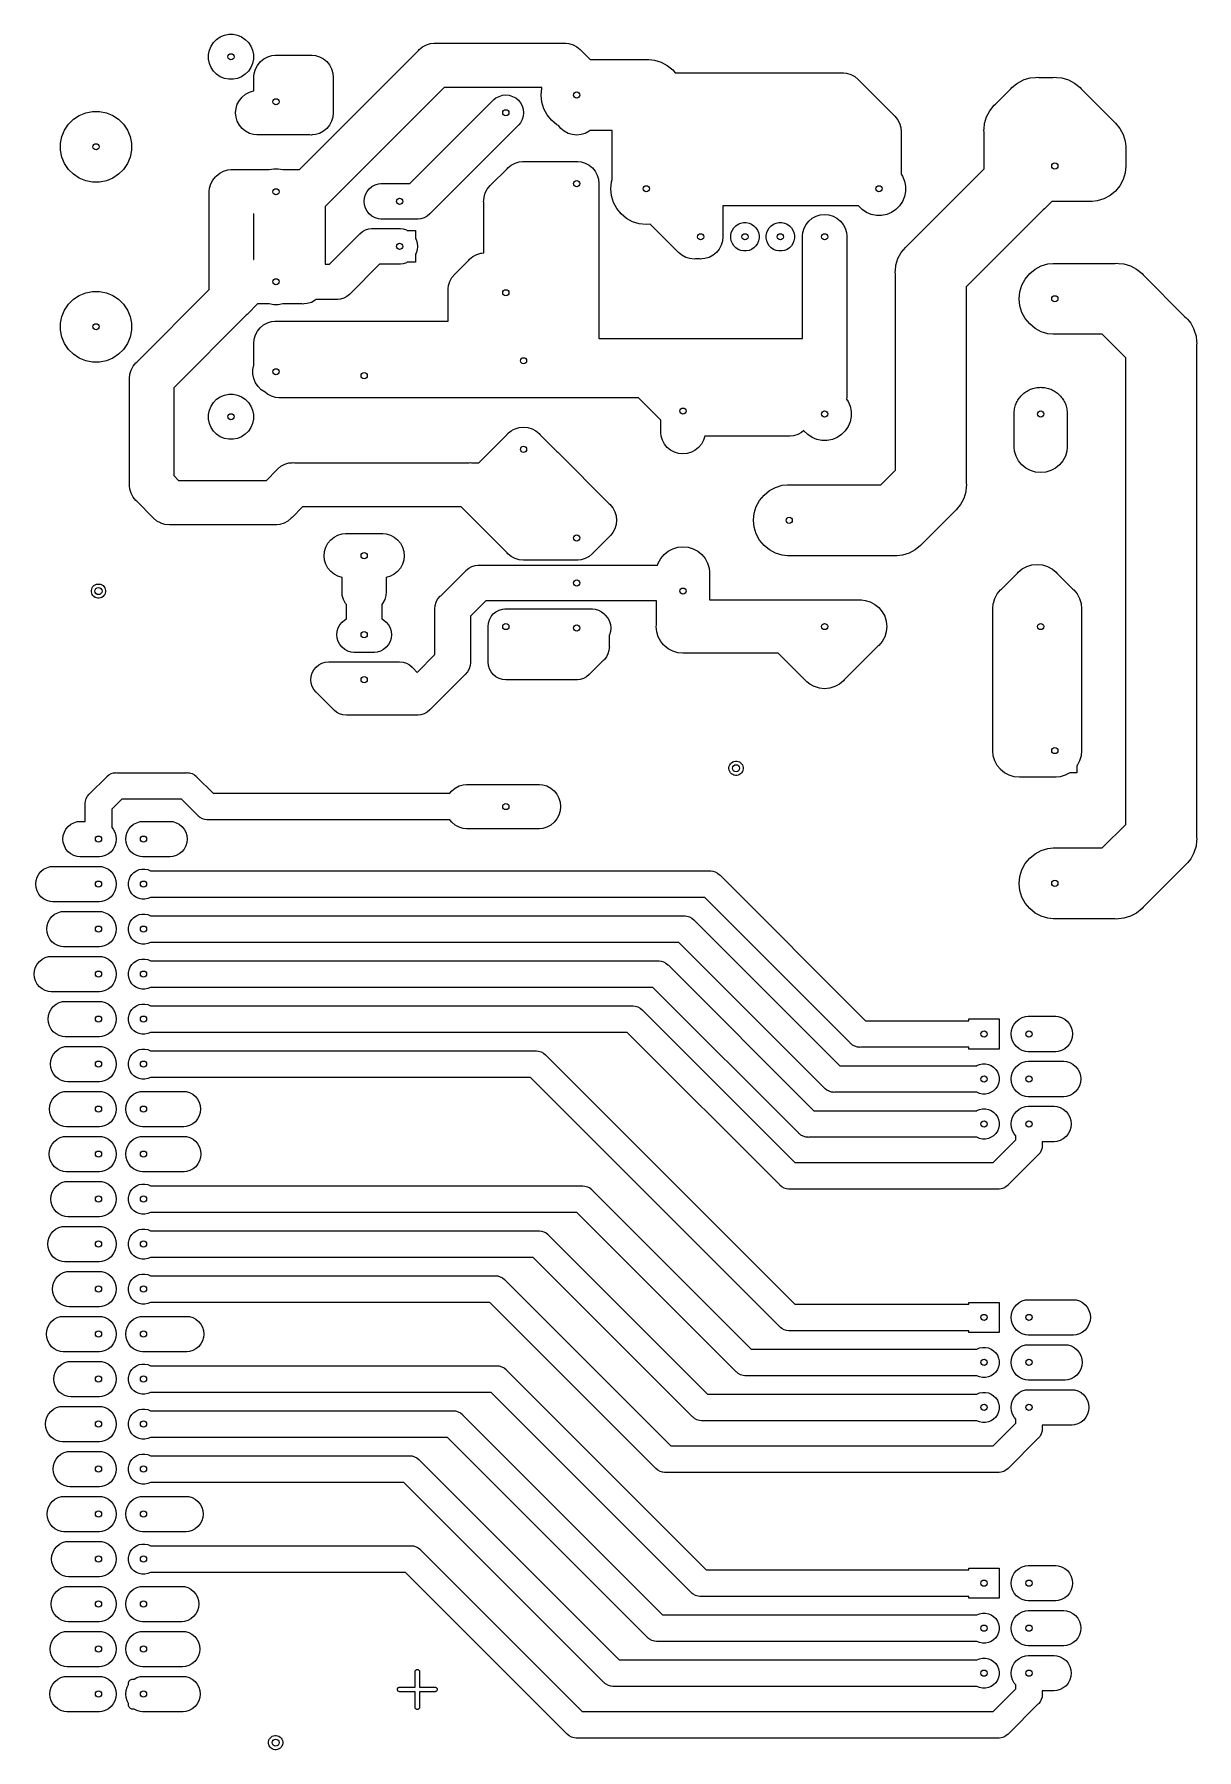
# Model space of a CAD drawing. Extents: x 4.66 to 7.24, y -5.33 to -1.52.
import ezdxf

# ---------------------------------------------------------------- set-up
doc = ezdxf.new("R2010")
doc.units = 0
doc.header["$MEASUREMENT"] = 0
doc.layers.add('BLACK', color=7, linetype='CONTINUOUS')

msp = doc.modelspace()

# ---------------------------------------------------------------- linework, layer by layer
at = {"layer": 'BLACK', "linetype": 'CONTINUOUS'}
for p, q in [((5.06576, -1.52967), (5.07395, -1.52419)), ((5.07395, -1.52419), (5.08305, -1.52043)), ((5.08305, -1.52043), (5.09271, -1.5185)), ((5.09271, -1.5185), (5.10256, -1.5185)), ((5.10256, -1.5185), (5.11222, -1.52043)), ((5.11222, -1.52043), (5.12132, -1.52419)), ((5.12132, -1.52419), (5.12951, -1.52967)), ((5.04764, -1.56358), (5.04956, -1.55392)), ((5.04956, -1.55392), (5.05333, -1.54482)), ((5.05333, -1.54482), (5.0588, -1.53663)), ((5.0588, -1.53663), (5.06576, -1.52967)), ((5.12951, -1.52967), (5.13648, -1.53663)), ((5.13648, -1.53663), (5.14195, -1.54482)), ((5.14195, -1.54482), (5.14572, -1.55392)), ((5.14572, -1.55392), (5.14764, -1.56358)), ((5.24963, -1.81929), (5.51467, -1.55425)), ((5.51467, -1.55425), (5.51621, -1.55237)), ((5.51621, -1.55237), (5.52371, -1.54622)), ((5.52371, -1.54622), (5.53226, -1.54166)), ((5.53226, -1.54166), (5.54153, -1.53884)), ((5.54153, -1.53884), (5.54876, -1.53813)), ((5.54876, -1.53813), (5.55118, -1.53789)), ((5.55118, -1.53789), (5.5536, -1.53813)), ((5.5536, -1.53813), (5.83689, -1.53813)), ((5.83689, -1.53813), (5.83931, -1.53789)), ((5.83931, -1.53789), (5.84173, -1.53813)), ((5.84173, -1.53813), (5.84173, -1.53813)), ((5.84173, -1.53813), (5.84896, -1.53884)), ((5.84896, -1.53884), (5.85823, -1.54166)), ((5.85823, -1.54166), (5.86678, -1.54622)), ((5.86678, -1.54622), (5.87428, -1.55237)), ((5.87428, -1.55237), (5.87582, -1.55425)), ((5.87582, -1.55425), (5.89637, -1.5748)), ((5.04764, -1.57343), (5.04764, -1.56358)), ((5.04956, -1.58309), (5.04764, -1.57343)), ((5.05333, -1.59219), (5.04956, -1.58309)), ((5.0588, -1.60038), (5.05333, -1.59219)), ((5.06576, -1.60734), (5.0588, -1.60038)), ((5.13648, -1.60038), (5.12951, -1.60734)), ((5.14195, -1.59219), (5.13648, -1.60038)), ((5.14572, -1.58309), (5.14195, -1.59219)), ((5.14764, -1.57343), (5.14572, -1.58309)), ((5.14764, -1.56358), (5.14764, -1.57343)), ((5.14914, -1.60531), (5.15195, -1.59604)), ((5.15195, -1.59604), (5.15652, -1.58749)), ((5.15652, -1.58749), (5.16267, -1.57999)), ((5.16267, -1.57999), (5.1631, -1.57964)), ((5.1631, -1.57964), (5.16346, -1.57921)), ((5.16346, -1.57921), (5.17095, -1.57306)), ((5.17095, -1.57306), (5.1795, -1.56849)), ((5.1795, -1.56849), (5.18878, -1.56567)), ((5.18878, -1.56567), (5.19601, -1.56496)), ((5.19601, -1.56496), (5.19843, -1.56472)), ((5.19601, -1.56496), (5.19601, -1.56496)), ((5.19843, -1.56472), (5.20084, -1.56496)), ((5.20084, -1.56496), (5.27317, -1.56496)), ((5.27317, -1.56496), (5.27559, -1.56472)), ((5.27559, -1.56472), (5.27801, -1.56496)), ((5.27801, -1.56496), (5.28524, -1.56567)), ((5.28524, -1.56567), (5.29451, -1.56849)), ((5.29451, -1.56849), (5.30306, -1.57306)), ((5.30306, -1.57306), (5.31056, -1.57921)), ((5.31056, -1.57921), (5.31671, -1.5867)), ((5.31671, -1.5867), (5.32128, -1.59525)), ((5.32128, -1.59525), (5.32409, -1.60453)), ((5.89637, -1.5748), (6.01975, -1.5748)), ((6.01975, -1.5748), (6.02362, -1.57442)), ((6.02362, -1.57442), (6.02749, -1.5748)), ((6.02749, -1.5748), (6.03906, -1.57594)), ((6.03906, -1.57594), (6.0539, -1.58044)), ((6.0539, -1.58044), (6.06758, -1.58776)), ((6.06758, -1.58776), (6.07957, -1.5976)), ((6.07957, -1.5976), (6.0851, -1.60433)), ((5.07395, -1.61281), (5.06576, -1.60734)), ((5.08305, -1.61658), (5.07395, -1.61281)), ((5.09271, -1.6185), (5.08305, -1.61658)), ((5.10256, -1.6185), (5.09271, -1.6185)), ((5.11222, -1.61658), (5.10256, -1.6185)), ((5.12132, -1.61281), (5.11222, -1.61658)), ((5.12951, -1.60734), (5.12132, -1.61281)), ((5.14819, -1.61496), (5.14843, -1.61254)), ((5.14843, -1.61738), (5.14819, -1.61496)), ((5.14843, -1.61254), (5.14914, -1.60531)), ((5.14843, -1.61254), (5.14843, -1.61254)), ((5.14843, -1.64435), (5.14843, -1.61738)), ((5.57157, -1.63655), (5.30669, -1.90143)), ((5.32409, -1.60453), (5.32504, -1.61417)), ((5.32504, -1.61417), (5.3248, -1.61659)), ((5.3248, -1.61659), (5.3248, -1.6905)), ((5.78901, -1.63655), (5.57157, -1.63655)), ((5.78702, -1.65354), (5.78854, -1.63811)), ((5.78854, -1.63811), (5.78901, -1.63655)), ((6.0851, -1.60433), (6.45428, -1.60433)), ((6.45428, -1.60433), (6.45669, -1.60409)), ((6.45669, -1.60409), (6.45911, -1.60433)), ((6.45911, -1.60433), (6.45911, -1.60433)), ((6.45911, -1.60433), (6.46634, -1.60504)), ((6.46634, -1.60504), (6.47562, -1.60786)), ((6.47562, -1.60786), (6.48417, -1.61243)), ((6.48417, -1.61243), (6.49166, -1.61858)), ((6.49166, -1.61858), (6.4932, -1.62045)), ((6.4932, -1.62045), (6.57128, -1.69853)), ((6.83135, -1.63997), (6.83382, -1.63697)), ((6.83382, -1.63697), (6.84383, -1.62875)), ((6.84383, -1.62875), (6.84581, -1.62713)), ((6.84581, -1.62713), (6.85949, -1.61982)), ((6.85949, -1.61982), (6.86122, -1.61929)), ((6.86122, -1.61929), (6.87433, -1.61531)), ((6.87433, -1.61531), (6.8859, -1.61417)), ((6.8859, -1.61417), (6.88976, -1.61379)), ((6.8859, -1.61417), (6.8859, -1.61417)), ((6.88976, -1.61379), (6.89363, -1.61417)), ((6.89363, -1.61417), (6.92527, -1.61417)), ((6.92527, -1.61417), (6.92913, -1.61379)), ((6.92913, -1.61379), (6.933, -1.61417)), ((6.933, -1.61417), (6.94457, -1.61531)), ((6.94457, -1.61531), (6.95941, -1.61982)), ((6.95941, -1.61982), (6.97309, -1.62713)), ((6.97309, -1.62713), (6.98508, -1.63697)), ((6.98508, -1.63697), (6.98755, -1.63997)), ((5.10898, -1.68327), (5.11179, -1.67399)), ((5.11179, -1.67399), (5.11636, -1.66544)), ((5.11636, -1.66544), (5.12251, -1.65795)), ((5.12251, -1.65795), (5.13001, -1.6518)), ((5.13001, -1.6518), (5.13856, -1.64723)), ((5.13856, -1.64723), (5.14783, -1.64441)), ((5.14783, -1.64441), (5.14843, -1.64435)), ((5.4955, -1.85039), (5.68219, -1.66371)), ((5.68219, -1.66371), (5.68668, -1.66002)), ((5.68668, -1.66002), (5.69352, -1.65636)), ((5.69352, -1.65636), (5.70094, -1.65411)), ((5.70094, -1.65411), (5.70866, -1.65335)), ((5.70866, -1.65335), (5.71638, -1.65411)), ((5.71638, -1.65411), (5.7238, -1.65636)), ((5.7238, -1.65636), (5.73064, -1.66002)), ((5.73064, -1.66002), (5.73663, -1.66494)), ((5.73663, -1.66494), (5.74155, -1.67093)), ((5.74155, -1.67093), (5.74521, -1.67777)), ((5.78854, -1.66898), (5.78702, -1.65354)), ((5.79304, -1.68382), (5.78854, -1.66898)), ((6.78461, -1.68833), (6.79445, -1.67634)), ((6.79445, -1.67634), (6.79745, -1.67387)), ((6.79745, -1.67387), (6.83135, -1.63997)), ((6.98755, -1.63997), (7.06082, -1.71324)), ((4.73648, -1.71831), (4.74744, -1.70734)), ((4.74744, -1.70734), (4.76034, -1.69873)), ((4.76034, -1.69873), (4.77467, -1.69279)), ((4.77467, -1.69279), (4.78988, -1.68976)), ((4.78988, -1.68976), (4.80539, -1.68976)), ((4.80539, -1.68976), (4.82061, -1.69279)), ((4.82061, -1.69279), (4.83494, -1.69873)), ((4.83494, -1.69873), (4.84783, -1.70734)), ((4.84783, -1.70734), (4.8588, -1.71831)), ((5.10803, -1.69291), (5.10898, -1.68327)), ((5.10898, -1.70256), (5.10803, -1.69291)), ((5.11179, -1.71184), (5.10898, -1.70256)), ((5.11636, -1.72039), (5.11179, -1.71184)), ((5.32128, -1.71184), (5.31671, -1.72039)), ((5.32409, -1.70256), (5.32128, -1.71184)), ((5.32504, -1.69291), (5.32409, -1.70256)), ((5.3248, -1.6905), (5.32504, -1.69291)), ((5.74155, -1.71489), (5.73787, -1.71938)), ((5.74521, -1.70805), (5.74155, -1.71489)), ((5.74521, -1.67777), (5.74746, -1.6852)), ((5.74746, -1.70063), (5.74521, -1.70805)), ((5.74746, -1.6852), (5.74822, -1.69291)), ((5.74822, -1.69291), (5.74746, -1.70063)), ((5.80035, -1.6975), (5.79304, -1.68382)), ((5.81019, -1.70949), (5.80035, -1.6975)), ((5.82218, -1.71933), (5.81019, -1.70949)), ((6.57128, -1.69853), (6.57316, -1.70007)), ((6.57316, -1.70007), (6.57931, -1.70757)), ((6.57931, -1.70757), (6.58388, -1.71612)), ((6.77279, -1.71685), (6.7773, -1.70201)), ((6.7773, -1.70201), (6.78461, -1.68833)), ((7.06082, -1.71324), (7.06382, -1.71571)), ((4.7189, -1.76075), (4.72192, -1.74554)), ((4.72192, -1.74554), (4.72786, -1.73121)), ((4.72786, -1.73121), (4.73648, -1.71831)), ((4.8588, -1.71831), (4.86742, -1.73121)), ((4.86742, -1.73121), (4.87335, -1.74554)), ((4.87335, -1.74554), (4.87638, -1.76075)), ((5.12251, -1.72788), (5.11636, -1.72039)), ((5.13001, -1.73403), (5.12251, -1.72788)), ((5.13856, -1.7386), (5.13001, -1.73403)), ((5.14783, -1.74141), (5.13856, -1.7386)), ((5.15506, -1.74213), (5.14783, -1.74141)), ((5.27317, -1.74213), (5.15506, -1.74213)), ((5.27559, -1.74236), (5.27317, -1.74213)), ((5.27801, -1.74213), (5.27559, -1.74236)), ((5.28524, -1.74141), (5.27801, -1.74213)), ((5.29451, -1.7386), (5.28524, -1.74141)), ((5.30306, -1.73403), (5.29451, -1.7386)), ((5.31056, -1.72788), (5.30306, -1.73403)), ((5.31671, -1.72039), (5.31056, -1.72788)), ((5.73787, -1.71938), (5.54102, -1.91623)), ((5.8257, -1.72121), (5.82218, -1.71933)), ((5.83117, -1.72788), (5.8257, -1.72121)), ((5.83867, -1.73403), (5.83117, -1.72788)), ((5.84722, -1.7386), (5.83867, -1.73403)), ((5.85649, -1.74141), (5.84722, -1.7386)), ((5.86614, -1.74236), (5.85649, -1.74141)), ((5.87579, -1.74141), (5.86614, -1.74236)), ((5.88507, -1.7386), (5.87579, -1.74141)), ((5.89362, -1.73403), (5.88507, -1.7386)), ((5.89574, -1.73228), (5.89362, -1.73403)), ((5.94488, -1.73228), (5.89574, -1.73228)), ((5.94488, -1.76778), (5.94488, -1.73228)), ((6.58388, -1.71612), (6.58669, -1.72539)), ((6.58669, -1.72539), (6.58764, -1.73504)), ((6.58764, -1.73504), (6.5874, -1.73746)), ((6.5874, -1.73746), (6.5874, -1.81136)), ((6.77127, -1.73228), (6.77165, -1.72842)), ((6.77165, -1.73615), (6.77127, -1.73228)), ((6.77165, -1.72842), (6.77279, -1.71685)), ((6.77165, -1.72842), (6.77165, -1.72842)), ((6.77165, -1.81778), (6.77165, -1.73615)), ((7.06382, -1.71571), (7.07366, -1.7277)), ((7.07366, -1.7277), (7.08097, -1.74138)), ((7.08097, -1.74138), (7.08547, -1.75622)), ((4.7189, -1.77626), (4.7189, -1.76075)), ((4.72192, -1.79147), (4.7189, -1.77626)), ((4.72786, -1.8058), (4.72192, -1.79147)), ((4.87335, -1.79147), (4.86742, -1.8058)), ((4.87638, -1.77626), (4.87335, -1.79147)), ((4.87638, -1.76075), (4.87638, -1.77626)), ((5.94488, -1.76779), (5.94488, -1.76778)), ((5.94488, -1.84105), (5.94488, -1.76779)), ((7.08547, -1.75622), (7.08661, -1.76779)), ((7.08661, -1.76779), (7.08661, -1.76779)), ((7.08661, -1.76779), (7.087, -1.77165)), ((7.087, -1.77165), (7.08661, -1.77552)), ((7.08661, -1.77552), (7.08661, -1.80716)), ((4.73648, -1.8187), (4.72786, -1.8058)), ((4.74744, -1.82967), (4.73648, -1.8187)), ((4.76034, -1.83828), (4.74744, -1.82967)), ((4.84783, -1.82967), (4.83494, -1.83828)), ((4.8588, -1.8187), (4.84783, -1.82967)), ((4.86742, -1.8058), (4.8588, -1.8187)), ((5.06503, -1.83354), (5.07253, -1.82739)), ((5.07253, -1.82739), (5.08108, -1.82282)), ((5.08108, -1.82282), (5.09035, -1.82)), ((5.09035, -1.82), (5.09758, -1.81929)), ((5.09758, -1.81929), (5.1, -1.81905)), ((5.1, -1.81905), (5.10242, -1.81929)), ((5.10242, -1.81929), (5.1827, -1.81929)), ((5.1827, -1.81929), (5.18271, -1.81929)), ((5.18271, -1.81929), (5.1926, -1.81732)), ((5.1926, -1.81732), (5.20268, -1.81732)), ((5.20268, -1.81732), (5.21257, -1.81929)), ((5.21257, -1.81929), (5.21257, -1.81929)), ((5.21257, -1.81929), (5.24963, -1.81929)), ((5.67557, -1.85326), (5.71152, -1.8173)), ((5.71152, -1.8173), (5.71306, -1.81543)), ((5.71306, -1.81543), (5.72056, -1.80928)), ((5.72056, -1.80928), (5.72911, -1.80471)), ((5.72911, -1.80471), (5.73838, -1.80189)), ((5.73838, -1.80189), (5.74561, -1.80118)), ((5.74561, -1.80118), (5.74803, -1.80094)), ((5.74803, -1.80094), (5.75045, -1.80118)), ((5.75045, -1.80118), (5.86372, -1.80118)), ((5.86372, -1.80118), (5.86614, -1.80094)), ((5.86614, -1.80094), (5.86856, -1.80118)), ((5.86856, -1.80118), (5.87579, -1.80189)), ((5.87579, -1.80189), (5.88507, -1.80471)), ((5.88507, -1.80471), (5.89362, -1.80928)), ((5.89362, -1.80928), (5.90111, -1.81543)), ((5.90111, -1.81543), (5.90726, -1.82292)), ((5.90726, -1.82292), (5.91183, -1.83147)), ((6.5874, -1.81136), (6.58764, -1.81378)), ((6.58764, -1.81378), (6.5874, -1.8162)), ((6.5874, -1.8162), (6.5874, -1.82917)), ((6.5874, -1.82917), (6.59052, -1.83384)), ((6.6006, -1.98883), (6.77165, -1.81778)), ((7.08547, -1.82646), (7.08097, -1.8413)), ((7.087, -1.81102), (7.08547, -1.82646)), ((7.08661, -1.80716), (7.087, -1.81102)), ((4.77467, -1.84422), (4.76034, -1.83828)), ((4.78988, -1.84724), (4.77467, -1.84422)), ((4.80539, -1.84724), (4.78988, -1.84724)), ((4.82061, -1.84422), (4.80539, -1.84724)), ((4.83494, -1.83828), (4.82061, -1.84422)), ((5.04897, -1.87008), (5.04921, -1.86766)), ((5.04921, -1.86766), (5.04992, -1.86043)), ((5.04921, -1.86766), (5.04921, -1.86766)), ((5.04992, -1.86043), (5.05274, -1.85115)), ((5.05274, -1.85115), (5.05731, -1.84261)), ((5.05731, -1.84261), (5.06346, -1.83511)), ((5.06346, -1.83511), (5.06432, -1.8344)), ((5.06432, -1.8344), (5.06503, -1.83354)), ((5.39652, -1.87462), (5.40018, -1.86779)), ((5.40018, -1.86779), (5.4051, -1.86179)), ((5.4051, -1.86179), (5.41109, -1.85687)), ((5.41109, -1.85687), (5.41793, -1.85321)), ((5.41793, -1.85321), (5.42535, -1.85096)), ((5.42535, -1.85096), (5.43114, -1.85039)), ((5.43114, -1.85039), (5.4955, -1.85039)), ((5.66297, -1.87084), (5.66754, -1.86229)), ((5.66754, -1.86229), (5.67369, -1.8548)), ((5.67369, -1.8548), (5.67557, -1.85326)), ((5.91183, -1.83147), (5.91464, -1.84075)), ((5.91464, -1.84075), (5.91559, -1.85039)), ((5.91559, -1.85039), (5.91535, -1.85281)), ((5.91535, -1.85281), (5.91535, -2.19379)), ((5.94175, -1.86181), (5.94327, -1.84638)), ((5.94327, -1.87725), (5.94175, -1.86181)), ((5.94327, -1.84638), (5.94488, -1.84105)), ((6.59052, -1.83384), (6.59497, -1.84459)), ((6.59497, -1.84459), (6.59724, -1.85599)), ((6.59724, -1.86763), (6.59497, -1.87904)), ((6.59724, -1.85599), (6.59724, -1.86763)), ((7.06382, -1.86697), (7.05183, -1.87681)), ((7.07366, -1.85498), (7.06382, -1.86697)), ((7.08097, -1.8413), (7.07366, -1.85498)), ((5.04921, -1.8725), (5.04897, -1.87008)), ((5.04921, -2.08591), (5.04921, -1.8725)), ((5.30669, -1.90143), (5.30669, -2.02913)), ((5.39351, -1.88976), (5.39427, -1.88205)), ((5.39427, -1.89748), (5.39351, -1.88976)), ((5.39427, -1.88205), (5.39652, -1.87462)), ((5.39652, -1.9049), (5.39427, -1.89748)), ((5.40018, -1.91174), (5.39652, -1.9049)), ((5.65921, -1.88976), (5.65945, -1.88735)), ((5.65945, -1.89218), (5.65921, -1.88976)), ((5.65945, -1.88735), (5.66016, -1.88012)), ((5.65945, -1.88735), (5.65945, -1.88735)), ((5.65945, -2.00444), (5.65945, -1.89218)), ((5.66016, -1.88012), (5.66297, -1.87084)), ((5.94777, -1.89209), (5.94327, -1.87725)), ((5.95508, -1.90577), (5.94777, -1.89209)), ((5.96492, -1.91776), (5.95508, -1.90577)), ((6.49247, -1.89961), (6.19094, -1.89961)), ((6.19094, -1.89961), (6.19094, -1.96609)), ((6.50054, -1.90768), (6.49247, -1.89961)), ((6.58406, -1.89946), (6.57583, -1.90768)), ((6.59052, -1.88978), (6.58406, -1.89946)), ((6.59497, -1.87904), (6.59052, -1.88978)), ((6.90881, -1.90334), (6.90634, -1.90634)), ((6.92238, -1.88976), (6.90881, -1.90334)), ((6.90881, -1.90334), (6.90881, -1.90334)), ((6.90881, -1.90334), (6.90881, -1.90334)), ((6.92527, -1.88976), (6.92238, -1.88976)), ((6.92913, -1.89014), (6.92527, -1.88976)), ((6.933, -1.88976), (6.92913, -1.89014)), ((7.00401, -1.88976), (6.933, -1.88976)), ((7.00787, -1.89014), (7.00401, -1.88976)), ((7.01174, -1.88976), (7.00787, -1.89014)), ((7.02331, -1.88862), (7.01174, -1.88976)), ((7.03815, -1.88412), (7.02331, -1.88862)), ((7.05183, -1.87681), (7.03815, -1.88412)), ((5.14764, -1.91772), (5.14764, -2.01929)), ((5.14843, -1.91772), (5.14764, -1.91772)), ((5.14843, -2.01929), (5.14843, -1.91772)), ((5.4051, -1.91774), (5.40018, -1.91174)), ((5.41109, -1.92266), (5.4051, -1.91774)), ((5.41793, -1.92631), (5.41109, -1.92266)), ((5.42535, -1.92856), (5.41793, -1.92631)), ((5.43114, -1.92913), (5.42535, -1.92856)), ((5.50988, -1.92913), (5.43114, -1.92913)), ((5.51181, -1.92932), (5.50988, -1.92913)), ((5.51374, -1.92913), (5.51181, -1.92932)), ((5.51953, -1.92856), (5.51374, -1.92913)), ((5.52695, -1.92631), (5.51953, -1.92856)), ((5.53379, -1.92266), (5.52695, -1.92631)), ((5.53978, -1.91774), (5.53379, -1.92266)), ((5.54102, -1.91623), (5.53978, -1.91774)), ((5.97691, -1.9276), (5.96492, -1.91776)), ((5.99059, -1.93491), (5.97691, -1.9276)), ((6.00543, -1.93941), (5.99059, -1.93491)), ((6.02087, -1.94093), (6.00543, -1.93941)), ((6.02954, -1.94008), (6.02087, -1.94093)), ((6.09105, -2.00159), (6.02954, -1.94008)), ((6.21569, -1.94843), (6.22008, -1.94404)), ((6.22008, -1.94404), (6.22524, -1.94059)), ((6.22524, -1.94059), (6.23097, -1.93822)), ((6.23097, -1.93822), (6.23706, -1.93701)), ((6.23706, -1.93701), (6.24326, -1.93701)), ((6.24326, -1.93701), (6.24934, -1.93822)), ((6.24934, -1.93822), (6.25508, -1.94059)), ((6.25508, -1.94059), (6.26024, -1.94404)), ((6.26024, -1.94404), (6.26462, -1.94843)), ((6.29443, -1.94843), (6.29882, -1.94404)), ((6.29882, -1.94404), (6.30398, -1.94059)), ((6.30398, -1.94059), (6.30971, -1.93822)), ((6.30971, -1.93822), (6.3158, -1.93701)), ((6.3158, -1.93701), (6.322, -1.93701)), ((6.322, -1.93701), (6.32808, -1.93822)), ((6.32808, -1.93822), (6.33382, -1.94059)), ((6.33382, -1.94059), (6.33898, -1.94404)), ((6.33898, -1.94404), (6.34336, -1.94843)), ((6.37164, -1.94958), (6.37621, -1.94103)), ((6.37621, -1.94103), (6.38236, -1.93354)), ((6.38236, -1.93354), (6.38985, -1.92739)), ((6.38985, -1.92739), (6.3984, -1.92282)), ((6.3984, -1.92282), (6.40768, -1.92)), ((6.40768, -1.92), (6.41732, -1.91905)), ((6.41732, -1.91905), (6.42697, -1.92)), ((6.42697, -1.92), (6.43625, -1.92282)), ((6.43625, -1.92282), (6.4448, -1.92739)), ((6.4448, -1.92739), (6.45229, -1.93354)), ((6.45229, -1.93354), (6.45844, -1.94103)), ((6.45844, -1.94103), (6.46301, -1.94958)), ((6.51022, -1.91414), (6.50054, -1.90768)), ((6.52096, -1.9186), (6.51022, -1.91414)), ((6.53237, -1.92087), (6.52096, -1.9186)), ((6.54401, -1.92087), (6.53237, -1.92087)), ((6.55541, -1.9186), (6.54401, -1.92087)), ((6.56616, -1.91414), (6.55541, -1.9186)), ((6.57583, -1.90768), (6.56616, -1.91414)), ((6.90334, -1.90881), (6.73228, -2.07986)), ((6.90634, -1.90634), (6.90334, -1.90881)), ((5.31676, -2.02913), (5.3826, -1.96329)), ((5.3826, -1.96329), (5.38384, -1.96179)), ((5.38384, -1.96179), (5.38983, -1.95687)), ((5.38983, -1.95687), (5.39667, -1.95321)), ((5.39667, -1.95321), (5.40409, -1.95096)), ((5.40409, -1.95096), (5.40988, -1.95039)), ((5.40988, -1.95039), (5.41181, -1.9502)), ((5.40988, -1.95039), (5.40988, -1.95039)), ((5.41181, -1.9502), (5.41374, -1.95039)), ((5.41374, -1.95039), (5.47437, -1.95039)), ((5.47437, -1.95039), (5.48016, -1.95096)), ((5.48016, -1.95096), (5.48758, -1.95321)), ((5.48758, -1.95321), (5.48967, -1.95433)), ((5.48967, -1.95433), (5.50787, -1.95433)), ((5.50787, -1.95433), (5.50787, -1.97254)), ((5.50787, -1.97254), (5.50899, -1.97462)), ((5.50899, -1.97462), (5.51124, -1.98205)), ((5.51124, -1.98205), (5.512, -1.98976)), ((6.19023, -1.97815), (6.18742, -1.98743)), ((6.19118, -1.9685), (6.19023, -1.97815)), ((6.19094, -1.96609), (6.19118, -1.9685)), ((6.20866, -1.9654), (6.20987, -1.95932)), ((6.20866, -1.97161), (6.20866, -1.9654)), ((6.20987, -1.97769), (6.20866, -1.97161)), ((6.20987, -1.95932), (6.21225, -1.95358)), ((6.21225, -1.98342), (6.20987, -1.97769)), ((6.21225, -1.95358), (6.21569, -1.94843)), ((6.26462, -1.94843), (6.26807, -1.95358)), ((6.26807, -1.95358), (6.27044, -1.95932)), ((6.27044, -1.97769), (6.26807, -1.98342)), ((6.27044, -1.95932), (6.27165, -1.9654)), ((6.27165, -1.97161), (6.27044, -1.97769)), ((6.27165, -1.9654), (6.27165, -1.97161)), ((6.2874, -1.9654), (6.28861, -1.95932)), ((6.2874, -1.97161), (6.2874, -1.9654)), ((6.28861, -1.97769), (6.2874, -1.97161)), ((6.28861, -1.95932), (6.29099, -1.95358)), ((6.29099, -1.98342), (6.28861, -1.97769)), ((6.29099, -1.95358), (6.29443, -1.94843)), ((6.34336, -1.94843), (6.34681, -1.95358)), ((6.34681, -1.95358), (6.34918, -1.95932)), ((6.34918, -1.97769), (6.34681, -1.98342)), ((6.34918, -1.95932), (6.35039, -1.9654)), ((6.35039, -1.97161), (6.34918, -1.97769)), ((6.35039, -1.9654), (6.35039, -1.97161)), ((6.36811, -1.96609), (6.36882, -1.95886)), ((6.36811, -2.04483), (6.36811, -1.96609)), ((6.36882, -1.95886), (6.37164, -1.94958)), ((6.46301, -1.94958), (6.46582, -1.95886)), ((6.46582, -1.95886), (6.46654, -1.96609)), ((6.46654, -1.96609), (6.46654, -2.28105)), ((5.14764, -2.01929), (5.14843, -2.01929)), ((5.50899, -2.0049), (5.50787, -2.00699)), ((5.50787, -2.00699), (5.50787, -2.0252)), ((5.51124, -1.99748), (5.50899, -2.0049)), ((5.512, -1.98976), (5.51124, -1.99748)), ((5.59683, -2.05011), (5.62648, -2.02045)), ((5.62648, -2.02045), (5.62803, -2.01858)), ((5.62803, -2.01858), (5.63552, -2.01243)), ((5.63552, -2.01243), (5.64407, -2.00786)), ((5.64407, -2.00786), (5.65119, -2.0057)), ((5.65119, -2.0057), (5.65334, -2.00504)), ((5.65334, -2.00504), (5.65476, -2.0049)), ((5.65476, -2.0049), (5.65945, -2.00444)), ((6.09259, -2.00347), (6.09105, -2.00159)), ((6.10009, -2.00962), (6.09259, -2.00347)), ((6.10864, -2.01419), (6.10009, -2.00962)), ((6.11791, -2.017), (6.10864, -2.01419)), ((6.12756, -2.01795), (6.11791, -2.017)), ((6.12998, -2.01772), (6.12756, -2.01795)), ((6.13931, -2.01772), (6.12998, -2.01772)), ((6.14173, -2.01795), (6.13931, -2.01772)), ((6.14415, -2.01772), (6.14173, -2.01795)), ((6.15138, -2.017), (6.14415, -2.01772)), ((6.16066, -2.01419), (6.15138, -2.017)), ((6.16921, -2.00962), (6.16066, -2.01419)), ((6.1767, -2.00347), (6.16921, -2.00962)), ((6.18285, -1.99598), (6.1767, -2.00347)), ((6.18742, -1.98743), (6.18285, -1.99598)), ((6.21569, -1.98858), (6.21225, -1.98342)), ((6.22008, -1.99297), (6.21569, -1.98858)), ((6.22524, -1.99642), (6.22008, -1.99297)), ((6.23097, -1.99879), (6.22524, -1.99642)), ((6.23706, -2), (6.23097, -1.99879)), ((6.24326, -2), (6.23706, -2)), ((6.24934, -1.99879), (6.24326, -2)), ((6.25508, -1.99642), (6.24934, -1.99879)), ((6.26024, -1.99297), (6.25508, -1.99642)), ((6.26462, -1.98858), (6.26024, -1.99297)), ((6.26807, -1.98342), (6.26462, -1.98858)), ((6.29443, -1.98858), (6.29099, -1.98342)), ((6.29882, -1.99297), (6.29443, -1.98858)), ((6.30398, -1.99642), (6.29882, -1.99297)), ((6.30971, -1.99879), (6.30398, -1.99642)), ((6.3158, -2), (6.30971, -1.99879)), ((6.322, -2), (6.3158, -2)), ((6.32808, -1.99879), (6.322, -2)), ((6.33382, -1.99642), (6.32808, -1.99879)), ((6.33898, -1.99297), (6.33382, -1.99642)), ((6.34336, -1.98858), (6.33898, -1.99297)), ((6.34681, -1.98342), (6.34336, -1.98858)), ((6.57594, -2.03181), (6.58044, -2.01697)), ((6.58044, -2.01697), (6.58776, -2.00329)), ((6.58776, -2.00329), (6.5976, -1.9913)), ((6.5976, -1.9913), (6.6006, -1.98883)), ((5.30669, -2.02913), (5.31676, -2.02913)), ((5.42812, -2.02913), (5.36228, -2.09497)), ((5.47437, -2.02913), (5.42812, -2.02913)), ((5.48016, -2.02856), (5.47437, -2.02913)), ((5.48758, -2.02631), (5.48016, -2.02856)), ((5.48967, -2.0252), (5.48758, -2.02631)), ((5.50787, -2.0252), (5.48967, -2.0252)), ((5.5888, -2.05914), (5.59495, -2.05165)), ((5.59495, -2.05165), (5.59683, -2.05011)), ((6.36811, -2.19488), (6.36811, -2.04483)), ((6.36811, -2.04483), (6.36811, -2.04483)), ((6.57442, -2.04724), (6.5748, -2.04338)), ((6.5748, -2.05111), (6.57442, -2.04724)), ((6.5748, -2.04338), (6.57594, -2.03181)), ((6.5748, -2.04338), (6.5748, -2.04338)), ((6.5748, -2.48707), (6.5748, -2.05111)), ((6.86335, -2.06234), (6.87319, -2.05035)), ((6.87319, -2.05035), (6.88518, -2.04051)), ((6.88518, -2.04051), (6.89886, -2.0332)), ((6.89886, -2.0332), (6.9137, -2.0287)), ((6.9137, -2.0287), (6.92527, -2.02756)), ((6.92527, -2.02756), (7.06306, -2.02756)), ((7.06306, -2.02756), (7.06693, -2.02718)), ((7.06693, -2.02718), (7.0708, -2.02756)), ((7.0708, -2.02756), (7.0708, -2.02756)), ((7.0708, -2.02756), (7.08236, -2.0287)), ((7.08236, -2.0287), (7.09721, -2.0332)), ((7.09721, -2.0332), (7.11089, -2.04051)), ((7.11089, -2.04051), (7.12288, -2.05035)), ((7.12288, -2.05035), (7.12534, -2.05336)), ((7.12534, -2.05336), (7.2183, -2.14631)), ((4.76034, -2.09873), (4.77467, -2.09279)), ((4.77467, -2.09279), (4.78988, -2.08976)), ((4.78988, -2.08976), (4.80539, -2.08976)), ((4.80539, -2.08976), (4.82061, -2.09279)), ((4.82061, -2.09279), (4.83494, -2.09873)), ((4.88817, -2.24696), (5.04921, -2.08591)), ((5.36104, -2.09648), (5.35505, -2.1014)), ((5.36228, -2.09497), (5.36104, -2.09648)), ((5.58047, -2.08661), (5.58071, -2.0842)), ((5.58071, -2.08903), (5.58047, -2.08661)), ((5.58071, -2.0842), (5.58142, -2.07697)), ((5.58071, -2.0842), (5.58071, -2.0842)), ((5.58071, -2.1563), (5.58071, -2.08903)), ((5.58142, -2.07697), (5.58423, -2.06769)), ((5.58423, -2.06769), (5.5888, -2.05914)), ((6.73228, -2.07986), (6.73228, -2.51582)), ((6.85001, -2.1063), (6.85153, -2.09086)), ((6.85153, -2.09086), (6.85604, -2.07602)), ((6.85604, -2.07602), (6.86335, -2.06234)), ((4.72192, -2.14554), (4.72786, -2.13121)), ((4.72786, -2.13121), (4.73648, -2.11831)), ((4.73648, -2.11831), (4.74744, -2.10734)), ((4.74744, -2.10734), (4.76034, -2.09873)), ((4.83494, -2.09873), (4.84783, -2.10734)), ((4.84783, -2.10734), (4.8588, -2.11831)), ((4.8588, -2.11831), (4.86742, -2.13121)), ((4.86742, -2.13121), (4.87335, -2.14554)), ((5.1566, -2.11772), (5.13493, -2.13939)), ((5.1827, -2.11772), (5.1566, -2.11772)), ((5.18271, -2.11772), (5.1827, -2.11772)), ((5.1926, -2.11969), (5.18271, -2.11772)), ((5.20268, -2.11969), (5.1926, -2.11969)), ((5.21257, -2.11772), (5.20268, -2.11969)), ((5.25506, -2.11772), (5.21257, -2.11772)), ((5.21257, -2.11772), (5.21257, -2.11772)), ((5.25748, -2.11795), (5.25506, -2.11772)), ((5.2599, -2.11772), (5.25748, -2.11795)), ((5.26713, -2.117), (5.2599, -2.11772)), ((5.2764, -2.11419), (5.26713, -2.117)), ((5.28495, -2.10962), (5.2764, -2.11419)), ((5.28708, -2.10787), (5.28495, -2.10962)), ((5.33114, -2.10787), (5.28708, -2.10787)), ((5.33307, -2.10806), (5.33114, -2.10787)), ((5.335, -2.10787), (5.33307, -2.10806)), ((5.34079, -2.1073), (5.335, -2.10787)), ((5.34821, -2.10505), (5.34079, -2.1073)), ((5.35505, -2.1014), (5.34821, -2.10505)), ((6.85153, -2.12174), (6.85001, -2.1063)), ((6.85604, -2.13658), (6.85153, -2.12174)), ((4.7189, -2.16075), (4.72192, -2.14554)), ((4.7189, -2.17626), (4.7189, -2.16075)), ((4.87335, -2.14554), (4.87638, -2.16075)), ((4.87638, -2.16075), (4.87638, -2.17626)), ((5.13151, -2.14281), (4.97047, -2.30385)), ((5.13339, -2.14127), (5.13151, -2.14281)), ((5.13493, -2.13939), (5.13339, -2.14127)), ((5.15652, -2.17804), (5.16267, -2.17054)), ((5.16267, -2.17054), (5.17016, -2.1644)), ((5.17016, -2.1644), (5.17871, -2.15983)), ((5.17871, -2.15983), (5.18799, -2.15701)), ((5.18799, -2.15701), (5.19522, -2.1563)), ((5.19522, -2.1563), (5.19764, -2.15606)), ((5.19764, -2.15606), (5.20006, -2.1563)), ((5.20006, -2.1563), (5.58071, -2.1563)), ((6.86335, -2.15026), (6.85604, -2.13658)), ((6.87319, -2.16225), (6.86335, -2.15026)), ((6.88518, -2.17209), (6.87319, -2.16225)), ((6.89886, -2.1794), (6.88518, -2.17209)), ((7.2183, -2.14631), (7.2213, -2.14878)), ((7.2213, -2.14878), (7.22377, -2.15178)), ((7.22377, -2.15178), (7.22377, -2.15178)), ((7.22377, -2.15178), (7.23114, -2.16077)), ((7.23114, -2.16077), (7.23737, -2.17242)), ((7.23737, -2.17242), (7.23845, -2.17445)), ((4.72192, -2.19147), (4.7189, -2.17626)), ((4.72786, -2.2058), (4.72192, -2.19147)), ((4.73648, -2.2187), (4.72786, -2.2058)), ((4.86742, -2.2058), (4.8588, -2.2187)), ((4.87335, -2.19147), (4.86742, -2.2058)), ((4.87638, -2.17626), (4.87335, -2.19147)), ((5.14819, -2.20551), (5.14914, -2.19586)), ((5.14843, -2.20793), (5.14819, -2.20551)), ((5.14843, -2.25357), (5.14843, -2.20793)), ((5.14914, -2.19586), (5.15195, -2.18659)), ((5.15195, -2.18659), (5.15652, -2.17804)), ((5.91535, -2.19379), (5.91645, -2.19488)), ((5.91645, -2.19488), (5.94246, -2.19488)), ((5.94246, -2.19488), (5.94488, -2.19464)), ((5.94488, -2.19464), (5.9473, -2.19488)), ((5.9473, -2.19488), (5.98813, -2.19488)), ((5.98813, -2.19488), (5.99055, -2.19464)), ((5.99055, -2.19464), (5.99055, -2.19464)), ((5.99055, -2.19464), (5.99297, -2.19488)), ((5.99297, -2.19488), (6.36811, -2.19488)), ((6.9137, -2.1839), (6.89886, -2.1794)), ((6.92527, -2.18504), (6.9137, -2.1839)), ((7.03431, -2.18504), (6.92527, -2.18504)), ((7.08661, -2.23734), (7.03431, -2.18504)), ((7.23845, -2.17445), (7.24296, -2.18929)), ((7.24296, -2.18929), (7.24409, -2.20086)), ((7.24409, -2.20086), (7.24409, -2.20086)), ((7.24409, -2.20086), (7.24448, -2.20472)), ((7.24448, -2.20472), (7.24409, -2.20859)), ((7.24409, -2.20859), (7.24409, -3.30322)), ((4.74744, -2.22967), (4.73648, -2.2187)), ((4.76034, -2.23828), (4.74744, -2.22967)), ((4.77467, -2.24422), (4.76034, -2.23828)), ((4.78988, -2.24724), (4.77467, -2.24422)), ((4.80539, -2.24724), (4.78988, -2.24724)), ((4.82061, -2.24422), (4.80539, -2.24724)), ((4.83494, -2.23828), (4.82061, -2.24422)), ((4.84783, -2.22967), (4.83494, -2.23828)), ((4.8588, -2.2187), (4.84783, -2.22967)), ((4.88014, -2.25599), (4.88629, -2.2485)), ((4.88629, -2.2485), (4.88817, -2.24696)), ((7.08661, -3.27447), (7.08661, -2.23734)), ((4.87181, -2.28346), (4.87276, -2.27382)), ((4.87205, -2.28588), (4.87181, -2.28346)), ((4.87205, -2.51727), (4.87205, -2.28588)), ((4.87276, -2.27382), (4.87557, -2.26454)), ((4.87557, -2.26454), (4.87861, -2.25886)), ((4.87861, -2.25886), (4.88014, -2.25599)), ((5.14646, -2.26346), (5.14842, -2.25357)), ((5.14646, -2.27354), (5.14646, -2.26346)), ((5.14842, -2.28343), (5.14646, -2.27354)), ((5.14842, -2.25357), (5.14843, -2.25357)), ((5.15228, -2.29275), (5.14842, -2.28343)), ((6.46654, -2.28105), (6.46677, -2.28346)), ((6.46677, -2.28346), (6.46654, -2.28588)), ((6.46654, -2.28588), (6.46654, -2.32525)), ((4.97047, -2.30385), (4.97047, -2.4993)), ((5.06576, -2.32967), (5.07395, -2.32419)), ((5.07395, -2.32419), (5.08305, -2.32043)), ((5.08305, -2.32043), (5.09271, -2.3185)), ((5.09271, -2.3185), (5.10256, -2.3185)), ((5.10256, -2.3185), (5.11222, -2.32043)), ((5.11222, -2.32043), (5.12132, -2.32419)), ((5.12132, -2.32419), (5.12951, -2.32967)), ((5.15788, -2.30113), (5.15228, -2.29275)), ((5.16501, -2.30826), (5.15788, -2.30113)), ((5.17339, -2.31386), (5.16501, -2.30826)), ((5.17348, -2.3139), (5.17339, -2.31386)), ((5.17883, -2.31828), (5.17348, -2.3139)), ((5.18738, -2.32285), (5.17883, -2.31828)), ((5.19665, -2.32567), (5.18738, -2.32285)), ((6.46654, -2.32525), (6.46617, -2.32901)), ((6.85015, -2.32698), (6.85177, -2.32456)), ((6.85177, -2.32456), (6.85383, -2.3225)), ((6.85383, -2.3225), (6.85568, -2.32024)), ((6.85568, -2.32024), (6.85793, -2.3184)), ((6.85793, -2.3184), (6.85999, -2.31633)), ((6.85999, -2.31633), (6.86242, -2.31471)), ((6.86242, -2.31471), (6.86467, -2.31286)), ((6.86467, -2.31286), (6.86724, -2.31149)), ((6.86724, -2.31149), (6.86966, -2.30987)), ((6.86966, -2.30987), (6.87236, -2.30875)), ((6.87236, -2.30875), (6.87493, -2.30738)), ((6.87493, -2.30738), (6.87772, -2.30653)), ((6.87772, -2.30653), (6.88041, -2.30542)), ((6.88041, -2.30542), (6.88327, -2.30485)), ((6.88327, -2.30485), (6.88606, -2.304)), ((6.88606, -2.304), (6.88896, -2.30372)), ((6.88896, -2.30372), (6.89182, -2.30315)), ((6.89182, -2.30315), (6.89474, -2.30315)), ((6.89474, -2.30315), (6.89764, -2.30286)), ((6.89764, -2.30286), (6.90054, -2.30315)), ((6.90054, -2.30315), (6.90345, -2.30315)), ((6.90345, -2.30315), (6.90631, -2.30372)), ((6.90631, -2.30372), (6.90921, -2.304)), ((6.90921, -2.304), (6.912, -2.30485)), ((6.912, -2.30485), (6.91486, -2.30542)), ((6.91486, -2.30542), (6.91756, -2.30653)), ((6.91756, -2.30653), (6.92035, -2.30738)), ((6.92035, -2.30738), (6.92292, -2.30875)), ((6.92292, -2.30875), (6.92561, -2.30987)), ((6.92561, -2.30987), (6.92804, -2.31149)), ((6.92804, -2.31149), (6.93061, -2.31286)), ((6.93061, -2.31286), (6.93286, -2.31471)), ((6.93286, -2.31471), (6.93528, -2.31633)), ((6.93528, -2.31633), (6.93734, -2.3184)), ((6.93734, -2.3184), (6.9396, -2.32024)), ((6.9396, -2.32024), (6.94145, -2.3225)), ((6.94145, -2.3225), (6.94351, -2.32456)), ((6.94351, -2.32456), (6.94513, -2.32698)), ((5.04764, -2.36358), (5.04956, -2.35392)), ((5.04956, -2.35392), (5.05333, -2.34482)), ((5.05333, -2.34482), (5.0588, -2.33663)), ((5.0588, -2.33663), (5.06576, -2.32967)), ((5.12951, -2.32967), (5.13648, -2.33663)), ((5.13648, -2.33663), (5.14195, -2.34482)), ((5.14195, -2.34482), (5.14572, -2.35392)), ((5.14572, -2.35392), (5.14764, -2.36358)), ((5.20388, -2.32638), (5.19665, -2.32567)), ((5.2063, -2.32662), (5.20388, -2.32638)), ((5.20388, -2.32638), (5.20388, -2.32638)), ((5.20872, -2.32638), (5.2063, -2.32662)), ((5.95506, -2.32638), (5.20872, -2.32638)), ((5.95748, -2.32662), (5.95506, -2.32638)), ((5.9599, -2.32638), (5.95748, -2.32662)), ((6.00324, -2.32638), (5.9599, -2.32638)), ((6.05315, -2.37629), (6.00324, -2.32638)), ((6.46617, -2.32901), (6.46966, -2.33423)), ((6.46966, -2.33423), (6.47411, -2.34498)), ((6.47411, -2.34498), (6.47638, -2.35639)), ((6.47638, -2.35639), (6.47638, -2.36802)), ((6.83858, -2.35639), (6.83915, -2.35353)), ((6.83858, -2.43597), (6.83858, -2.35639)), ((6.83915, -2.35353), (6.83944, -2.35063)), ((6.83944, -2.35063), (6.84028, -2.34784)), ((6.84028, -2.34784), (6.84085, -2.34498)), ((6.84085, -2.34498), (6.84197, -2.34229)), ((6.84197, -2.34229), (6.84281, -2.3395)), ((6.84281, -2.3395), (6.84419, -2.33693)), ((6.84419, -2.33693), (6.8453, -2.33423)), ((6.8453, -2.33423), (6.84692, -2.33181)), ((6.84692, -2.33181), (6.8483, -2.32924)), ((6.8483, -2.32924), (6.85015, -2.32698)), ((6.94513, -2.32698), (6.94698, -2.32924)), ((6.94698, -2.32924), (6.94835, -2.33181)), ((6.94835, -2.33181), (6.94997, -2.33423)), ((6.94997, -2.33423), (6.95109, -2.33693)), ((6.95109, -2.33693), (6.95246, -2.3395)), ((6.95246, -2.3395), (6.95331, -2.34229)), ((6.95331, -2.34229), (6.95442, -2.34498)), ((6.95442, -2.34498), (6.95499, -2.34784)), ((6.95499, -2.34784), (6.95584, -2.35063)), ((6.95584, -2.35063), (6.95612, -2.35353)), ((6.95612, -2.35353), (6.95669, -2.35639)), ((6.95669, -2.35639), (6.95669, -2.43597)), ((5.04764, -2.37343), (5.04764, -2.36358)), ((5.04956, -2.38309), (5.04764, -2.37343)), ((5.05333, -2.39219), (5.04956, -2.38309)), ((5.0588, -2.40038), (5.05333, -2.39219)), ((5.06576, -2.40734), (5.0588, -2.40038)), ((5.13648, -2.40038), (5.12951, -2.40734)), ((5.14195, -2.39219), (5.13648, -2.40038)), ((5.14572, -2.38309), (5.14195, -2.39219)), ((5.14764, -2.37343), (5.14572, -2.38309)), ((5.14764, -2.36358), (5.14764, -2.37343)), ((5.71494, -2.40444), (5.72056, -2.39983)), ((5.72056, -2.39983), (5.72581, -2.39702)), ((5.72056, -2.39983), (5.72056, -2.39983)), ((5.72056, -2.39983), (5.72056, -2.39983)), ((5.72581, -2.39702), (5.72911, -2.39526)), ((5.72911, -2.39526), (5.73838, -2.39244)), ((5.73838, -2.39244), (5.74803, -2.39149)), ((5.74803, -2.39149), (5.75768, -2.39244)), ((5.75768, -2.39244), (5.76696, -2.39526)), ((5.76696, -2.39526), (5.7755, -2.39983)), ((5.7755, -2.39983), (5.783, -2.40598)), ((6.05315, -2.40399), (6.05315, -2.37629)), ((6.37104, -2.39923), (6.36606, -2.40332)), ((6.37145, -2.39985), (6.37104, -2.39923)), ((6.37968, -2.40808), (6.37145, -2.39985)), ((6.46319, -2.39985), (6.45497, -2.40808)), ((6.46966, -2.39018), (6.46319, -2.39985)), ((6.47411, -2.37943), (6.46966, -2.39018)), ((6.47638, -2.36802), (6.47411, -2.37943)), ((5.07395, -2.41281), (5.06576, -2.40734)), ((5.08305, -2.41658), (5.07395, -2.41281)), ((5.09271, -2.4185), (5.08305, -2.41658)), ((5.10256, -2.4185), (5.09271, -2.4185)), ((5.11222, -2.41658), (5.10256, -2.4185)), ((5.12132, -2.41281), (5.11222, -2.41658)), ((5.12951, -2.40734), (5.12132, -2.41281)), ((5.67557, -2.44381), (5.71152, -2.40786)), ((5.71152, -2.40786), (5.71195, -2.40734)), ((5.71195, -2.40734), (5.71306, -2.40598)), ((5.71306, -2.40598), (5.71494, -2.40444)), ((5.783, -2.40598), (5.78454, -2.40786)), ((5.78454, -2.40786), (5.82049, -2.44381)), ((6.05386, -2.41122), (6.05315, -2.40399)), ((6.05668, -2.4205), (6.05386, -2.41122)), ((6.06125, -2.42905), (6.05668, -2.4205)), ((6.0674, -2.43654), (6.06125, -2.42905)), ((6.07489, -2.44269), (6.0674, -2.43654)), ((6.13733, -2.43654), (6.12984, -2.44269)), ((6.14348, -2.42905), (6.13733, -2.43654)), ((6.14805, -2.4205), (6.14348, -2.42905)), ((6.1508, -2.41142), (6.14805, -2.4205)), ((6.33617, -2.41142), (6.1508, -2.41142)), ((6.33858, -2.41166), (6.33617, -2.41142)), ((6.341, -2.41142), (6.33858, -2.41166)), ((6.34823, -2.41071), (6.341, -2.41142)), ((6.341, -2.41142), (6.341, -2.41142)), ((6.35751, -2.40789), (6.34823, -2.41071)), ((6.36606, -2.40332), (6.35751, -2.40789)), ((6.38935, -2.41454), (6.37968, -2.40808)), ((6.4001, -2.41899), (6.38935, -2.41454)), ((6.41151, -2.42126), (6.4001, -2.41899)), ((6.42314, -2.42126), (6.41151, -2.42126)), ((6.43455, -2.41899), (6.42314, -2.42126)), ((6.4453, -2.41454), (6.43455, -2.41899)), ((6.45497, -2.40808), (6.4453, -2.41454)), ((6.83944, -2.44465), (6.83858, -2.43597)), ((6.95669, -2.43597), (6.95584, -2.44465)), ((5.20875, -2.47857), (5.2173, -2.474)), ((5.2173, -2.474), (5.22657, -2.47118)), ((5.22657, -2.47118), (5.2338, -2.47047)), ((5.2338, -2.47047), (5.23622, -2.47023)), ((5.23622, -2.47023), (5.23864, -2.47047)), ((5.23864, -2.47047), (5.6275, -2.47047)), ((5.6275, -2.47047), (5.62992, -2.47023)), ((5.62992, -2.47023), (5.63234, -2.47047)), ((5.63234, -2.47047), (5.64891, -2.47047)), ((5.64891, -2.47047), (5.67557, -2.44381)), ((5.67557, -2.44381), (5.67557, -2.44381)), ((5.82049, -2.44381), (5.82237, -2.44535)), ((5.82237, -2.44535), (5.82391, -2.44723)), ((5.82391, -2.44723), (5.9386, -2.56192)), ((6.08344, -2.44726), (6.07489, -2.44269)), ((6.09271, -2.45008), (6.08344, -2.44726)), ((6.10236, -2.45103), (6.09271, -2.45008)), ((6.11201, -2.45008), (6.10236, -2.45103)), ((6.12129, -2.44726), (6.11201, -2.45008)), ((6.12984, -2.44269), (6.12129, -2.44726)), ((6.84281, -2.45578), (6.83944, -2.44465)), ((6.8483, -2.46604), (6.84281, -2.45578)), ((6.85568, -2.47503), (6.8483, -2.46604)), ((6.86467, -2.48241), (6.85568, -2.47503)), ((6.9396, -2.47503), (6.93061, -2.48241)), ((6.94698, -2.46604), (6.9396, -2.47503)), ((6.95246, -2.45578), (6.94698, -2.46604)), ((6.95584, -2.44465), (6.95246, -2.45578)), ((4.97047, -2.4993), (4.98101, -2.50984)), ((4.98101, -2.50984), (5.17647, -2.50984)), ((5.17647, -2.50984), (5.19971, -2.4866)), ((5.19971, -2.4866), (5.20125, -2.48472)), ((5.20125, -2.48472), (5.20875, -2.47857)), ((6.54219, -2.51969), (6.5748, -2.48707)), ((6.73228, -2.51582), (6.73266, -2.51969)), ((6.87493, -2.48789), (6.86467, -2.48241)), ((6.88606, -2.49127), (6.87493, -2.48789)), ((6.89764, -2.49241), (6.88606, -2.49127)), ((6.90921, -2.49127), (6.89764, -2.49241)), ((6.92035, -2.48789), (6.90921, -2.49127)), ((6.93061, -2.48241), (6.92035, -2.48789)), ((4.87181, -2.51969), (4.87205, -2.51727)), ((4.87205, -2.5221), (4.87181, -2.51969)), ((4.87276, -2.52933), (4.87205, -2.5221)), ((4.87205, -2.5221), (4.87205, -2.5221)), ((4.87557, -2.53861), (4.87276, -2.52933)), ((4.88014, -2.54716), (4.87557, -2.53861)), ((4.88629, -2.55465), (4.88014, -2.54716)), ((6.2728, -2.55447), (6.28264, -2.54248)), ((6.28264, -2.54248), (6.29463, -2.53264)), ((6.29463, -2.53264), (6.3083, -2.52533)), ((6.3083, -2.52533), (6.32315, -2.52082)), ((6.32315, -2.52082), (6.33471, -2.51969)), ((6.33471, -2.51969), (6.54219, -2.51969)), ((6.72664, -2.54996), (6.71933, -2.56364)), ((6.73114, -2.53512), (6.72664, -2.54996)), ((6.73228, -2.52355), (6.73114, -2.53512)), ((6.73266, -2.51969), (6.73228, -2.52355)), ((6.73228, -2.52355), (6.73228, -2.52355)), ((4.88817, -2.55619), (4.88629, -2.55465)), ((4.92412, -2.59214), (4.88817, -2.55619)), ((4.92566, -2.59402), (4.92412, -2.59214)), ((5.23336, -2.59214), (5.23182, -2.59402)), ((5.2566, -2.5689), (5.23336, -2.59214)), ((5.60954, -2.5689), (5.2566, -2.5689)), ((5.71152, -2.67088), (5.60954, -2.5689)), ((5.9386, -2.56192), (5.94048, -2.56346)), ((5.94048, -2.56346), (5.94202, -2.56534)), ((5.94202, -2.56534), (5.94202, -2.56534)), ((5.94202, -2.56534), (5.94663, -2.57095)), ((5.94663, -2.57095), (5.9512, -2.5795)), ((5.9512, -2.5795), (5.95401, -2.58878)), ((5.95401, -2.58878), (5.95401, -2.58878)), ((5.95401, -2.58878), (5.95496, -2.59843)), ((6.25946, -2.59843), (6.26098, -2.58299)), ((6.26098, -2.58299), (6.26548, -2.56815)), ((6.26548, -2.56815), (6.2728, -2.55447)), ((6.70649, -2.5781), (6.63322, -2.65137)), ((6.70949, -2.57563), (6.70649, -2.5781)), ((6.71933, -2.56364), (6.70949, -2.57563)), ((4.93316, -2.60017), (4.92566, -2.59402)), ((4.94072, -2.60421), (4.93316, -2.60017)), ((4.94171, -2.60474), (4.94072, -2.60421)), ((4.95098, -2.60756), (4.94171, -2.60474)), ((4.96063, -2.60851), (4.95098, -2.60756)), ((4.96305, -2.60827), (4.96063, -2.60851)), ((5.19443, -2.60827), (4.96305, -2.60827)), ((5.19685, -2.60851), (5.19443, -2.60827)), ((5.19927, -2.60827), (5.19685, -2.60851)), ((5.2065, -2.60756), (5.19927, -2.60827)), ((5.19927, -2.60827), (5.19927, -2.60827)), ((5.21577, -2.60474), (5.2065, -2.60756)), ((5.22432, -2.60017), (5.21577, -2.60474)), ((5.23182, -2.59402), (5.22432, -2.60017)), ((5.33541, -2.63148), (5.34468, -2.62866)), ((5.34468, -2.62866), (5.35191, -2.62795)), ((5.35191, -2.62795), (5.39128, -2.62795)), ((5.39128, -2.62795), (5.3937, -2.62771)), ((5.3937, -2.62771), (5.39612, -2.62795)), ((5.39612, -2.62795), (5.43549, -2.62795)), ((5.43549, -2.62795), (5.44272, -2.62866)), ((5.44272, -2.62866), (5.45199, -2.63148)), ((5.94663, -2.6259), (5.94202, -2.63151)), ((5.9512, -2.61735), (5.94663, -2.6259)), ((5.95401, -2.60807), (5.9512, -2.61735)), ((5.95496, -2.59843), (5.95401, -2.60807)), ((6.26098, -2.61386), (6.25946, -2.59843)), ((6.26548, -2.6287), (6.26098, -2.61386)), ((6.2728, -2.64238), (6.26548, -2.6287)), ((5.30488, -2.67717), (5.30583, -2.66752)), ((5.30583, -2.66752), (5.30864, -2.65824)), ((5.30864, -2.65824), (5.31321, -2.64969)), ((5.31321, -2.64969), (5.31936, -2.6422)), ((5.31936, -2.6422), (5.32686, -2.63605)), ((5.32686, -2.63605), (5.33541, -2.63148)), ((5.45199, -2.63148), (5.46054, -2.63605)), ((5.46054, -2.63605), (5.46804, -2.6422)), ((5.46804, -2.6422), (5.47419, -2.64969)), ((5.47419, -2.64969), (5.47876, -2.65824)), ((5.47876, -2.65824), (5.48157, -2.66752)), ((5.48157, -2.66752), (5.48252, -2.67717)), ((5.9386, -2.63493), (5.90265, -2.67088)), ((5.94048, -2.63339), (5.9386, -2.63493)), ((5.94202, -2.63151), (5.94048, -2.63339)), ((5.94202, -2.63151), (5.94202, -2.63151)), ((6.0604, -2.67458), (6.06939, -2.6672)), ((6.06939, -2.6672), (6.07965, -2.66171)), ((6.07965, -2.66171), (6.09079, -2.65833)), ((6.09079, -2.65833), (6.10236, -2.65719)), ((6.10236, -2.65719), (6.11394, -2.65833)), ((6.11394, -2.65833), (6.12507, -2.66171)), ((6.12507, -2.66171), (6.13533, -2.6672)), ((6.13533, -2.6672), (6.14432, -2.67458)), ((6.28264, -2.65437), (6.2728, -2.64238)), ((6.29463, -2.66421), (6.28264, -2.65437)), ((6.3083, -2.67152), (6.29463, -2.66421)), ((6.61876, -2.66421), (6.60508, -2.67152)), ((6.63075, -2.65437), (6.61876, -2.66421)), ((6.63322, -2.65137), (6.63075, -2.65437)), ((5.30583, -2.68681), (5.30488, -2.67717)), ((5.30864, -2.69609), (5.30583, -2.68681)), ((5.31321, -2.70464), (5.30864, -2.69609)), ((5.31936, -2.71213), (5.31321, -2.70464)), ((5.47419, -2.70464), (5.46804, -2.71213)), ((5.47876, -2.69609), (5.47419, -2.70464)), ((5.48157, -2.68681), (5.47876, -2.69609)), ((5.48252, -2.67717), (5.48157, -2.68681)), ((5.62006, -2.70982), (5.62605, -2.7049)), ((5.62605, -2.7049), (5.63289, -2.70125)), ((5.63289, -2.70125), (5.64031, -2.69899)), ((5.64031, -2.69899), (5.6461, -2.69843)), ((5.6461, -2.69843), (5.64803, -2.69823)), ((5.64803, -2.69823), (5.64997, -2.69843)), ((5.64997, -2.69843), (6.04614, -2.69843)), ((5.71306, -2.67276), (5.71152, -2.67088)), ((5.72056, -2.67891), (5.71306, -2.67276)), ((5.72911, -2.68348), (5.72056, -2.67891)), ((5.73838, -2.6863), (5.72911, -2.68348)), ((5.74803, -2.68725), (5.73838, -2.6863)), ((5.75045, -2.68701), (5.74803, -2.68725)), ((5.86372, -2.68701), (5.75045, -2.68701)), ((5.86614, -2.68725), (5.86372, -2.68701)), ((5.86856, -2.68701), (5.86614, -2.68725)), ((5.87579, -2.6863), (5.86856, -2.68701)), ((5.86856, -2.68701), (5.86856, -2.68701)), ((5.88507, -2.68348), (5.87579, -2.6863)), ((5.89362, -2.67891), (5.88507, -2.68348)), ((5.90054, -2.67323), (5.89362, -2.67891)), ((5.90157, -2.67323), (5.90054, -2.67323)), ((5.90265, -2.67088), (5.90157, -2.67219)), ((5.90157, -2.67219), (5.90157, -2.67323)), ((6.04614, -2.69843), (6.04754, -2.69383)), ((6.04754, -2.69383), (6.05302, -2.68357)), ((6.05302, -2.68357), (6.0604, -2.67458)), ((6.14432, -2.67458), (6.1517, -2.68357)), ((6.1517, -2.68357), (6.15719, -2.69383)), ((6.15719, -2.69383), (6.16056, -2.70496)), ((6.16056, -2.70496), (6.16142, -2.71363)), ((6.32315, -2.67603), (6.3083, -2.67152)), ((6.33471, -2.67717), (6.32315, -2.67603)), ((6.57094, -2.67717), (6.33471, -2.67717)), ((6.5748, -2.67755), (6.57094, -2.67717)), ((6.57867, -2.67717), (6.5748, -2.67755)), ((6.59024, -2.67603), (6.57867, -2.67717)), ((6.57867, -2.67717), (6.57867, -2.67717)), ((6.60508, -2.67152), (6.59024, -2.67603)), ((6.8478, -2.71395), (6.8568, -2.70657)), ((6.8568, -2.70657), (6.85958, -2.70508)), ((6.85958, -2.70508), (6.86705, -2.70108)), ((6.86705, -2.70108), (6.87819, -2.6977)), ((6.87819, -2.6977), (6.88976, -2.69656)), ((6.88976, -2.69656), (6.90134, -2.6977)), ((6.90134, -2.6977), (6.91247, -2.70108)), ((6.91247, -2.70108), (6.92273, -2.70657)), ((6.92273, -2.70657), (6.92375, -2.70741)), ((4.79092, -2.74587), (4.79311, -2.74367)), ((4.79311, -2.74367), (4.79569, -2.74195)), ((4.79569, -2.74195), (4.79856, -2.74076)), ((4.79856, -2.74076), (4.8016, -2.74016)), ((4.8016, -2.74016), (4.8047, -2.74016)), ((4.8047, -2.74016), (4.80774, -2.74076)), ((4.80774, -2.74076), (4.81061, -2.74195)), ((4.81061, -2.74195), (4.81319, -2.74367)), ((4.81319, -2.74367), (4.81538, -2.74587)), ((5.32686, -2.71828), (5.31936, -2.71213)), ((5.33541, -2.72285), (5.32686, -2.71828)), ((5.34449, -2.72561), (5.33541, -2.72285)), ((5.34449, -2.75832), (5.34449, -2.72561)), ((5.45199, -2.72285), (5.44291, -2.72561)), ((5.44291, -2.72561), (5.44291, -2.75832)), ((5.46054, -2.71828), (5.45199, -2.72285)), ((5.46804, -2.71213), (5.46054, -2.71828)), ((5.56408, -2.76607), (5.61883, -2.71132)), ((5.61883, -2.71132), (5.62006, -2.70982)), ((6.16142, -2.71363), (6.16142, -2.77559)), ((6.81069, -2.75147), (6.84595, -2.7162)), ((6.84595, -2.7162), (6.8478, -2.71395)), ((6.92375, -2.70741), (6.93172, -2.71395)), ((6.93172, -2.71395), (6.93357, -2.7162)), ((6.93357, -2.7162), (6.96884, -2.75147)), ((4.7874, -2.75435), (4.78801, -2.75131)), ((4.7874, -2.75746), (4.7874, -2.75435)), ((4.78801, -2.7605), (4.7874, -2.75746)), ((4.78801, -2.75131), (4.78919, -2.74845)), ((4.78919, -2.76336), (4.78801, -2.7605)), ((4.78919, -2.74845), (4.79092, -2.74587)), ((4.79092, -2.76594), (4.78919, -2.76336)), ((4.79311, -2.76814), (4.79092, -2.76594)), ((4.79569, -2.76986), (4.79311, -2.76814)), ((4.79856, -2.77105), (4.79569, -2.76986)), ((4.8016, -2.77165), (4.79856, -2.77105)), ((4.8047, -2.77165), (4.8016, -2.77165)), ((4.80774, -2.77105), (4.8047, -2.77165)), ((4.81061, -2.76986), (4.80774, -2.77105)), ((4.81319, -2.76814), (4.81061, -2.76986)), ((4.81538, -2.76594), (4.81319, -2.76814)), ((4.81538, -2.74587), (4.81711, -2.74845)), ((4.81711, -2.76336), (4.81538, -2.76594)), ((4.81711, -2.74845), (4.81829, -2.75131)), ((4.81829, -2.7605), (4.81711, -2.76336)), ((4.81829, -2.75131), (4.8189, -2.75435)), ((4.8189, -2.75746), (4.81829, -2.7605)), ((4.8189, -2.75435), (4.8189, -2.75746)), ((5.3452, -2.76555), (5.34449, -2.75832)), ((5.34801, -2.77483), (5.3452, -2.76555)), ((5.35258, -2.78338), (5.34801, -2.77483)), ((5.43939, -2.77483), (5.43482, -2.78338)), ((5.4422, -2.76555), (5.43939, -2.77483)), ((5.44291, -2.75832), (5.4422, -2.76555)), ((5.55175, -2.78756), (5.554, -2.78014)), ((5.554, -2.78014), (5.55482, -2.77861)), ((5.55482, -2.77861), (5.55766, -2.7733)), ((5.55766, -2.7733), (5.56258, -2.7673)), ((5.56258, -2.7673), (5.56408, -2.76607)), ((5.66434, -2.77717), (5.62992, -2.81158)), ((6.04331, -2.77717), (5.66434, -2.77717)), ((6.04331, -2.83174), (6.04331, -2.77717)), ((6.16142, -2.77559), (6.33568, -2.77559)), ((6.33568, -2.77559), (6.33858, -2.7753)), ((6.33858, -2.7753), (6.34148, -2.77559)), ((6.34148, -2.77559), (6.41442, -2.77559)), ((6.41442, -2.77559), (6.41732, -2.7753)), ((6.41732, -2.7753), (6.42022, -2.77559)), ((6.42022, -2.77559), (6.49316, -2.77559)), ((6.49316, -2.77559), (6.49606, -2.7753)), ((6.49606, -2.7753), (6.49896, -2.77559)), ((6.49896, -2.77559), (6.49896, -2.77559)), ((6.49896, -2.77559), (6.50764, -2.77645)), ((6.50764, -2.77645), (6.51877, -2.77982)), ((6.51877, -2.77982), (6.52903, -2.78531)), ((6.79242, -2.78296), (6.79557, -2.77257)), ((6.79557, -2.77257), (6.80105, -2.76231)), ((6.80105, -2.76231), (6.80843, -2.75332)), ((6.80843, -2.75332), (6.81069, -2.75147)), ((6.96884, -2.75147), (6.97109, -2.75332)), ((6.97109, -2.75332), (6.97847, -2.76231)), ((6.97847, -2.76231), (6.98396, -2.77257)), ((6.98396, -2.77257), (6.98733, -2.7837)), ((5.34447, -2.82478), (5.35046, -2.81986)), ((5.35046, -2.81986), (5.35433, -2.81779)), ((5.35433, -2.78551), (5.35258, -2.78338)), ((5.35433, -2.81779), (5.35433, -2.78551)), ((5.43482, -2.78338), (5.43307, -2.78551)), ((5.43307, -2.78551), (5.43307, -2.81779)), ((5.43307, -2.81779), (5.43694, -2.81986)), ((5.43694, -2.81986), (5.44293, -2.82478)), ((5.55099, -2.79528), (5.55175, -2.78756)), ((5.55118, -2.79721), (5.55099, -2.79528)), ((5.55118, -2.89708), (5.55118, -2.79721)), ((5.62992, -2.81158), (5.62992, -2.91145)), ((5.66986, -2.82693), (5.67211, -2.81951)), ((5.67211, -2.81951), (5.67577, -2.81267)), ((5.67577, -2.81267), (5.68069, -2.80667)), ((5.68069, -2.80667), (5.68668, -2.80175)), ((5.68668, -2.80175), (5.69352, -2.7981)), ((5.69352, -2.7981), (5.70094, -2.79585)), ((5.70094, -2.79585), (5.70673, -2.79528)), ((5.70673, -2.79528), (5.70866, -2.79509)), ((5.70866, -2.79509), (5.7106, -2.79528)), ((5.7106, -2.79528), (5.89728, -2.79528)), ((5.89728, -2.79528), (5.89921, -2.79509)), ((5.89921, -2.79509), (5.90115, -2.79528)), ((5.90115, -2.79528), (5.90693, -2.79585)), ((5.90693, -2.79585), (5.91435, -2.7981)), ((5.91435, -2.7981), (5.92119, -2.80175)), ((5.92119, -2.80175), (5.92719, -2.80667)), ((5.92719, -2.80667), (5.92842, -2.80817)), ((5.92842, -2.80817), (5.92883, -2.80859)), ((5.92883, -2.80859), (5.93034, -2.80982)), ((5.93034, -2.80982), (5.93526, -2.81582)), ((5.93526, -2.81582), (5.93891, -2.82266)), ((6.52903, -2.78531), (6.53802, -2.79269)), ((6.53802, -2.79269), (6.5454, -2.80168)), ((6.5454, -2.80168), (6.55089, -2.81194)), ((6.55089, -2.81194), (6.55426, -2.82307)), ((6.79105, -2.79528), (6.79219, -2.7837)), ((6.79134, -2.79818), (6.79105, -2.79528)), ((6.79134, -2.83174), (6.79134, -2.79818)), ((6.79219, -2.7837), (6.79242, -2.78296)), ((6.98733, -2.7837), (6.98847, -2.79528)), ((6.98847, -2.79528), (6.98819, -2.79818)), ((6.98819, -2.79818), (6.98819, -3.10734)), ((5.33288, -2.85276), (5.33364, -2.84504)), ((5.33364, -2.86047), (5.33288, -2.85276)), ((5.33364, -2.84504), (5.33589, -2.83762)), ((5.33589, -2.83762), (5.33955, -2.83078)), ((5.33955, -2.83078), (5.34447, -2.82478)), ((5.44293, -2.82478), (5.44785, -2.83078)), ((5.44785, -2.83078), (5.45151, -2.83762)), ((5.45151, -2.83762), (5.45376, -2.84504)), ((5.45376, -2.84504), (5.45452, -2.85276)), ((5.45452, -2.85276), (5.45376, -2.86047)), ((5.6691, -2.83465), (5.66986, -2.82693)), ((5.66929, -2.83658), (5.6691, -2.83465)), ((5.66929, -2.91145), (5.66929, -2.83658)), ((5.93891, -2.85293), (5.93858, -2.85355)), ((5.93858, -2.85355), (5.93858, -2.87838)), ((5.93891, -2.82266), (5.93909, -2.82325)), ((5.94116, -2.84551), (5.93891, -2.85293)), ((5.93909, -2.82325), (5.94116, -2.83008)), ((5.94116, -2.83008), (5.9419, -2.8376)), ((5.94192, -2.8378), (5.94116, -2.84551)), ((5.9419, -2.8376), (5.94192, -2.8378)), ((6.04302, -2.83465), (6.04331, -2.83174)), ((6.04416, -2.84622), (6.04302, -2.83465)), ((6.04754, -2.85735), (6.04416, -2.84622)), ((6.05302, -2.86761), (6.04754, -2.85735)), ((6.55089, -2.85735), (6.5454, -2.86761)), ((6.55426, -2.84622), (6.55089, -2.85735)), ((6.55426, -2.82307), (6.55496, -2.83017)), ((6.55428, -2.84604), (6.55426, -2.84622)), ((6.5554, -2.83465), (6.55428, -2.84604)), ((6.55496, -2.83017), (6.5554, -2.83465)), ((6.79105, -2.83465), (6.79134, -2.83174)), ((6.79134, -2.83755), (6.79105, -2.83465)), ((6.79134, -3.10734), (6.79134, -2.83755)), ((5.33589, -2.8679), (5.33364, -2.86047)), ((5.33955, -2.87473), (5.33589, -2.8679)), ((5.34447, -2.88073), (5.33955, -2.87473)), ((5.35046, -2.88565), (5.34447, -2.88073)), ((5.3573, -2.88931), (5.35046, -2.88565)), ((5.36472, -2.89156), (5.3573, -2.88931)), ((5.37051, -2.89213), (5.36472, -2.89156)), ((5.39177, -2.89213), (5.37051, -2.89213)), ((5.3937, -2.89232), (5.39177, -2.89213)), ((5.39563, -2.89213), (5.3937, -2.89232)), ((5.41689, -2.89213), (5.39563, -2.89213)), ((5.42268, -2.89156), (5.41689, -2.89213)), ((5.4301, -2.88931), (5.42268, -2.89156)), ((5.43694, -2.88565), (5.4301, -2.88931)), ((5.44293, -2.88073), (5.43694, -2.88565)), ((5.44785, -2.87473), (5.44293, -2.88073)), ((5.45151, -2.8679), (5.44785, -2.87473)), ((5.45376, -2.86047), (5.45151, -2.8679)), ((5.51181, -2.93645), (5.55118, -2.89708)), ((5.93576, -2.89545), (5.93211, -2.90229)), ((5.93801, -2.88803), (5.93576, -2.89545)), ((5.93858, -2.88225), (5.93801, -2.88803)), ((5.93858, -2.87838), (5.93877, -2.88031)), ((5.93877, -2.88031), (5.93858, -2.88225)), ((5.93858, -2.88225), (5.93858, -2.88225)), ((6.05937, -2.87534), (6.05302, -2.86761)), ((6.0604, -2.87661), (6.05937, -2.87534)), ((6.06939, -2.88399), (6.0604, -2.87661)), ((6.07965, -2.88947), (6.06939, -2.88399)), ((6.09079, -2.89285), (6.07965, -2.88947)), ((6.10236, -2.89399), (6.09079, -2.89285)), ((6.10526, -2.8937), (6.10236, -2.89399)), ((6.31412, -2.8937), (6.10526, -2.8937)), ((6.37351, -2.95309), (6.31412, -2.8937)), ((6.53577, -2.87846), (6.46113, -2.95309)), ((6.53802, -2.87661), (6.53577, -2.87846)), ((6.5454, -2.86761), (6.53802, -2.87661)), ((5.27841, -2.93762), (5.28207, -2.93078)), ((5.28207, -2.93078), (5.28699, -2.92478)), ((5.28699, -2.92478), (5.29298, -2.91986)), ((5.29298, -2.91986), (5.29982, -2.91621)), ((5.29982, -2.91621), (5.30724, -2.91396)), ((5.30724, -2.91396), (5.31496, -2.9132)), ((5.31496, -2.9132), (5.31689, -2.91339)), ((5.31689, -2.91339), (5.47051, -2.91339)), ((5.47051, -2.91339), (5.47244, -2.9132)), ((5.47244, -2.9132), (5.48016, -2.91396)), ((5.48016, -2.91396), (5.48758, -2.91621)), ((5.48758, -2.91621), (5.49442, -2.91986)), ((5.49442, -2.91986), (5.50041, -2.92478)), ((5.50041, -2.92478), (5.50165, -2.92628)), ((5.50165, -2.92628), (5.51181, -2.93645)), ((5.62344, -2.93536), (5.61852, -2.94136)), ((5.6271, -2.92853), (5.62344, -2.93536)), ((5.62935, -2.9211), (5.6271, -2.92853)), ((5.62992, -2.91532), (5.62935, -2.9211)), ((5.62992, -2.91145), (5.63011, -2.91339)), ((5.63011, -2.91339), (5.62992, -2.91532)), ((5.62992, -2.91532), (5.62992, -2.91532)), ((5.6691, -2.91339), (5.66929, -2.91145)), ((5.66986, -2.9211), (5.6691, -2.91339)), ((5.67211, -2.92853), (5.66986, -2.9211)), ((5.67577, -2.93536), (5.67211, -2.92853)), ((5.68069, -2.94136), (5.67577, -2.93536)), ((5.67577, -2.93536), (5.67577, -2.93536)), ((5.92568, -2.90952), (5.89535, -2.93986)), ((5.92719, -2.90829), (5.92568, -2.90952)), ((5.93211, -2.90229), (5.92719, -2.90829)), ((5.2754, -2.95276), (5.27616, -2.94504)), ((5.27616, -2.96047), (5.2754, -2.95276)), ((5.27616, -2.94504), (5.27841, -2.93762)), ((5.27841, -2.9679), (5.27616, -2.96047)), ((5.28207, -2.97473), (5.27841, -2.9679)), ((5.61702, -2.94259), (5.54102, -3.0186)), ((5.61852, -2.94136), (5.61702, -2.94259)), ((5.68668, -2.94628), (5.68069, -2.94136)), ((5.69352, -2.94993), (5.68668, -2.94628)), ((5.70094, -2.95219), (5.69352, -2.94993)), ((5.70866, -2.95295), (5.70094, -2.95219)), ((5.7106, -2.95276), (5.70866, -2.95295)), ((5.78862, -2.95276), (5.7106, -2.95276)), ((5.79055, -2.95295), (5.78862, -2.95276)), ((5.79249, -2.95276), (5.79055, -2.95295)), ((5.86421, -2.95276), (5.79249, -2.95276)), ((5.86614, -2.95295), (5.86421, -2.95276)), ((5.86808, -2.95276), (5.86614, -2.95295)), ((5.87386, -2.95219), (5.86808, -2.95276)), ((5.88128, -2.94993), (5.87386, -2.95219)), ((5.88812, -2.94628), (5.88128, -2.94993)), ((5.89412, -2.94136), (5.88812, -2.94628)), ((5.89535, -2.93986), (5.89412, -2.94136)), ((6.37536, -2.95535), (6.37351, -2.95309)), ((6.37762, -2.9572), (6.37536, -2.95535)), ((6.38435, -2.96273), (6.37762, -2.9572)), ((6.39403, -2.9679), (6.38435, -2.96273)), ((6.39461, -2.96821), (6.39403, -2.9679)), ((6.39899, -2.96954), (6.39461, -2.96821)), ((6.40575, -2.97159), (6.39899, -2.96954)), ((6.41732, -2.97273), (6.40575, -2.97159)), ((6.4289, -2.97159), (6.41732, -2.97273)), ((6.41732, -2.97273), (6.41732, -2.97273)), ((6.44003, -2.96821), (6.4289, -2.97159)), ((6.45029, -2.96273), (6.44003, -2.96821)), ((6.45928, -2.95535), (6.45029, -2.96273)), ((6.46113, -2.95309), (6.45928, -2.95535)), ((5.28699, -2.98073), (5.28207, -2.97473)), ((5.28849, -2.98196), (5.28699, -2.98073)), ((5.32512, -3.0186), (5.28849, -2.98196)), ((5.32636, -3.0201), (5.32512, -3.0186)), ((5.32786, -3.02133), (5.32636, -3.0201)), ((5.33235, -3.02502), (5.32786, -3.02133)), ((5.32786, -3.02133), (5.32786, -3.02133)), ((5.33919, -3.02868), (5.33235, -3.02502)), ((5.34661, -3.03093), (5.33919, -3.02868)), ((5.35433, -3.03169), (5.34661, -3.03093)), ((5.35626, -3.0315), (5.35433, -3.03169)), ((5.50988, -3.0315), (5.35626, -3.0315)), ((5.51181, -3.03169), (5.50988, -3.0315)), ((5.51374, -3.0315), (5.51181, -3.03169)), ((5.51953, -3.03093), (5.51374, -3.0315)), ((5.52695, -3.02868), (5.51953, -3.03093)), ((5.53379, -3.02502), (5.52695, -3.02868)), ((5.53978, -3.0201), (5.53379, -3.02502)), ((5.54102, -3.0186), (5.53978, -3.0201)), ((6.79105, -3.11024), (6.79134, -3.10734)), ((6.79219, -3.12181), (6.79105, -3.11024)), ((6.79557, -3.13294), (6.79219, -3.12181)), ((6.98733, -3.12181), (6.98396, -3.13294)), ((6.98847, -3.11024), (6.98733, -3.12181)), ((6.98819, -3.10734), (6.98847, -3.11024)), ((4.82604, -3.16431), (4.83117, -3.16156)), ((4.83117, -3.16156), (4.83673, -3.15988)), ((4.83673, -3.15988), (4.84107, -3.15945)), ((4.84107, -3.15945), (4.84252, -3.15931)), ((4.84107, -3.15945), (4.84107, -3.15945)), ((4.84252, -3.15931), (4.84397, -3.15945)), ((4.84397, -3.15945), (4.99855, -3.15945)), ((4.99855, -3.15945), (5, -3.15931)), ((5, -3.15931), (5.00145, -3.15945)), ((5.00145, -3.15945), (5.00145, -3.15945)), ((5.00145, -3.15945), (5.00579, -3.15988)), ((5.00579, -3.15988), (5.01135, -3.16156)), ((5.01135, -3.16156), (5.01648, -3.16431)), ((6.20472, -3.14806), (6.20533, -3.14501)), ((6.20472, -3.15116), (6.20472, -3.14806)), ((6.20533, -3.1542), (6.20472, -3.15116)), ((6.20533, -3.14501), (6.20652, -3.14215)), ((6.20652, -3.15707), (6.20533, -3.1542)), ((6.20652, -3.14215), (6.20824, -3.13957)), ((6.20824, -3.15965), (6.20652, -3.15707)), ((6.20824, -3.13957), (6.21043, -3.13737)), ((6.21043, -3.16184), (6.20824, -3.15965)), ((6.21043, -3.13737), (6.21301, -3.13565)), ((6.21301, -3.16356), (6.21043, -3.16184)), ((6.21301, -3.13565), (6.21588, -3.13446)), ((6.21588, -3.16475), (6.21301, -3.16356)), ((6.21588, -3.13446), (6.21892, -3.13386)), ((6.21892, -3.13386), (6.22202, -3.13386)), ((6.22202, -3.13386), (6.22507, -3.13446)), ((6.22507, -3.13446), (6.22793, -3.13565)), ((6.22793, -3.16356), (6.22507, -3.16475)), ((6.22793, -3.13565), (6.23051, -3.13737)), ((6.23051, -3.16184), (6.22793, -3.16356)), ((6.23051, -3.13737), (6.2327, -3.13957)), ((6.2327, -3.15965), (6.23051, -3.16184)), ((6.2327, -3.13957), (6.23443, -3.14215)), ((6.23443, -3.15707), (6.2327, -3.15965)), ((6.23443, -3.14215), (6.23562, -3.14501)), ((6.23562, -3.1542), (6.23443, -3.15707)), ((6.23562, -3.14501), (6.23622, -3.14806)), ((6.23622, -3.15116), (6.23562, -3.1542)), ((6.23622, -3.14806), (6.23622, -3.15116)), ((6.80105, -3.1432), (6.79557, -3.13294)), ((6.80758, -3.15116), (6.80105, -3.1432)), ((6.80843, -3.1522), (6.80758, -3.15116)), ((6.81743, -3.15958), (6.80843, -3.1522)), ((6.82768, -3.16506), (6.81743, -3.15958)), ((6.9621, -3.15958), (6.95184, -3.16506)), ((6.96226, -3.15945), (6.9621, -3.15958)), ((6.97835, -3.15945), (6.96226, -3.15945)), ((6.97847, -3.1432), (6.97835, -3.14336)), ((6.97835, -3.14336), (6.97835, -3.15945)), ((6.98396, -3.13294), (6.97847, -3.1432)), ((4.7833, -3.20644), (4.82062, -3.16912)), ((4.82062, -3.16912), (4.82154, -3.168)), ((4.82154, -3.168), (4.82604, -3.16431)), ((5.01648, -3.16431), (5.02098, -3.168)), ((5.02098, -3.168), (5.0219, -3.16912)), ((5.0219, -3.16912), (5.0579, -3.20512)), ((5.58419, -3.20512), (5.58866, -3.19968)), ((5.58866, -3.19968), (5.59615, -3.19353)), ((5.59615, -3.19353), (5.6047, -3.18896)), ((5.6047, -3.18896), (5.61397, -3.18615)), ((5.61397, -3.18615), (5.6212, -3.18543)), ((5.6212, -3.18543), (5.78352, -3.18543)), ((5.78352, -3.18543), (5.79075, -3.18615)), ((5.79075, -3.18615), (5.80003, -3.18896)), ((5.80003, -3.18896), (5.80858, -3.19353)), ((5.80858, -3.19353), (5.81607, -3.19968)), ((5.81607, -3.19968), (5.82222, -3.20717)), ((6.21892, -3.16535), (6.21588, -3.16475)), ((6.22202, -3.16535), (6.21892, -3.16535)), ((6.22507, -3.16475), (6.22202, -3.16535)), ((6.83882, -3.16844), (6.82768, -3.16506)), ((6.85039, -3.16958), (6.83882, -3.16844)), ((6.85329, -3.16929), (6.85039, -3.16958)), ((6.92623, -3.16929), (6.85329, -3.16929)), ((6.92913, -3.16958), (6.92623, -3.16929)), ((6.93203, -3.16929), (6.92913, -3.16958)), ((6.94071, -3.16844), (6.93203, -3.16929)), ((6.95184, -3.16506), (6.94071, -3.16844)), ((4.77348, -3.22835), (4.77362, -3.2269)), ((4.77362, -3.2298), (4.77348, -3.22835)), ((4.77362, -3.2269), (4.77405, -3.22256)), ((4.77362, -3.2269), (4.77362, -3.2269)), ((4.77362, -3.26772), (4.77362, -3.2298)), ((4.77405, -3.22256), (4.77574, -3.21699)), ((4.77574, -3.21699), (4.77848, -3.21186)), ((4.77848, -3.21186), (4.78217, -3.20737)), ((4.78217, -3.20737), (4.7833, -3.20644)), ((4.85475, -3.2185), (4.83268, -3.24058)), ((4.98777, -3.2185), (4.85475, -3.2185)), ((5.02376, -3.2545), (4.98777, -3.2185)), ((5.0579, -3.20512), (5.58419, -3.20512)), ((5.82222, -3.20717), (5.82679, -3.21572)), ((5.82679, -3.21572), (5.8296, -3.225)), ((5.8296, -3.225), (5.83055, -3.23465)), ((5.83055, -3.23465), (5.8296, -3.24429)), ((4.73581, -3.27911), (4.7418, -3.27419)), ((4.7418, -3.27419), (4.74864, -3.27054)), ((4.74864, -3.27054), (4.75606, -3.26829)), ((4.75606, -3.26829), (4.76185, -3.26772)), ((4.76185, -3.26772), (4.77362, -3.26772)), ((4.83268, -3.24058), (4.83268, -3.28101)), ((4.87518, -3.27911), (4.88117, -3.27419)), ((4.88117, -3.27419), (4.88801, -3.27054)), ((4.88801, -3.27054), (4.89543, -3.26829)), ((4.89543, -3.26829), (4.90122, -3.26772)), ((4.90122, -3.26772), (4.96256, -3.26772)), ((4.96256, -3.26772), (4.96835, -3.26829)), ((4.96835, -3.26829), (4.97577, -3.27054)), ((4.97577, -3.27054), (4.98261, -3.27419)), ((4.98261, -3.27419), (4.9886, -3.27911)), ((5.02469, -3.25563), (5.02376, -3.2545)), ((5.02582, -3.25655), (5.02469, -3.25563)), ((5.0276, -3.25802), (5.02582, -3.25655)), ((5.02582, -3.25655), (5.02582, -3.25655)), ((5.02919, -3.25932), (5.0276, -3.25802)), ((5.03431, -3.26206), (5.02919, -3.25932)), ((5.03988, -3.26375), (5.03431, -3.26206)), ((5.04422, -3.26417), (5.03988, -3.26375)), ((5.04567, -3.26432), (5.04422, -3.26417)), ((5.04422, -3.26417), (5.04422, -3.26417)), ((5.04712, -3.26417), (5.04567, -3.26432)), ((5.58419, -3.26417), (5.04712, -3.26417)), ((5.58866, -3.26961), (5.58419, -3.26417)), ((5.59615, -3.27576), (5.58866, -3.26961)), ((5.6047, -3.28033), (5.59615, -3.27576)), ((5.80858, -3.27576), (5.80003, -3.28033)), ((5.81607, -3.26961), (5.80858, -3.27576)), ((5.82222, -3.26212), (5.81607, -3.26961)), ((5.82679, -3.25357), (5.82222, -3.26212)), ((5.8296, -3.24429), (5.82679, -3.25357)), ((7.03431, -3.32677), (7.08661, -3.27447)), ((4.72422, -3.30709), (4.72498, -3.29937)), ((4.72498, -3.3148), (4.72422, -3.30709)), ((4.72498, -3.29937), (4.72723, -3.29195)), ((4.72723, -3.32223), (4.72498, -3.3148)), ((4.72723, -3.29195), (4.73089, -3.28511)), ((4.73089, -3.28511), (4.73581, -3.27911)), ((4.83268, -3.28101), (4.83604, -3.28511)), ((4.83604, -3.28511), (4.8397, -3.29195)), ((4.8397, -3.29195), (4.84195, -3.29937)), ((4.84195, -3.3148), (4.8397, -3.32223)), ((4.84195, -3.29937), (4.84271, -3.30709)), ((4.84271, -3.30709), (4.84195, -3.3148)), ((4.86359, -3.30709), (4.86435, -3.29937)), ((4.86435, -3.3148), (4.86359, -3.30709)), ((4.86435, -3.29937), (4.8666, -3.29195)), ((4.8666, -3.32223), (4.86435, -3.3148)), ((4.8666, -3.29195), (4.87026, -3.28511)), ((4.87026, -3.28511), (4.87518, -3.27911)), ((4.9886, -3.27911), (4.99352, -3.28511)), ((4.99352, -3.28511), (4.99718, -3.29195)), ((4.99718, -3.29195), (4.99943, -3.29937)), ((4.99943, -3.3148), (4.99718, -3.32223)), ((4.99943, -3.29937), (5.00019, -3.30709)), ((5.00019, -3.30709), (4.99943, -3.3148)), ((5.61397, -3.28315), (5.6047, -3.28033)), ((5.6212, -3.28386), (5.61397, -3.28315)), ((5.78352, -3.28386), (5.6212, -3.28386)), ((5.79075, -3.28315), (5.78352, -3.28386)), ((5.80003, -3.28033), (5.79075, -3.28315)), ((7.24409, -3.31095), (7.24296, -3.32252)), ((7.24409, -3.30322), (7.24448, -3.30709)), ((7.24448, -3.30709), (7.24409, -3.31095)), ((7.24409, -3.31095), (7.24409, -3.31095)), ((4.73089, -3.32907), (4.72723, -3.32223)), ((4.73581, -3.33506), (4.73089, -3.32907)), ((4.7418, -3.33998), (4.73581, -3.33506)), ((4.74864, -3.34364), (4.7418, -3.33998)), ((4.75606, -3.34589), (4.74864, -3.34364)), ((4.76185, -3.34646), (4.75606, -3.34589)), ((4.80508, -3.34646), (4.76185, -3.34646)), ((4.81087, -3.34589), (4.80508, -3.34646)), ((4.81829, -3.34364), (4.81087, -3.34589)), ((4.82513, -3.33998), (4.81829, -3.34364)), ((4.83112, -3.33506), (4.82513, -3.33998)), ((4.83604, -3.32907), (4.83112, -3.33506)), ((4.8397, -3.32223), (4.83604, -3.32907)), ((4.87026, -3.32907), (4.8666, -3.32223)), ((4.87518, -3.33506), (4.87026, -3.32907)), ((4.88117, -3.33998), (4.87518, -3.33506)), ((4.88801, -3.34364), (4.88117, -3.33998)), ((4.89543, -3.34589), (4.88801, -3.34364)), ((4.90122, -3.34646), (4.89543, -3.34589)), ((4.96256, -3.34646), (4.90122, -3.34646)), ((4.96835, -3.34589), (4.96256, -3.34646)), ((4.97577, -3.34364), (4.96835, -3.34589)), ((4.98261, -3.33998), (4.97577, -3.34364)), ((4.9886, -3.33506), (4.98261, -3.33998)), ((4.99352, -3.32907), (4.9886, -3.33506)), ((4.99718, -3.32223), (4.99352, -3.32907)), ((6.86335, -3.36155), (6.87319, -3.34956)), ((6.87319, -3.34956), (6.88518, -3.33973)), ((6.88518, -3.33973), (6.89886, -3.33241)), ((6.89886, -3.33241), (6.9137, -3.32791)), ((6.9137, -3.32791), (6.92527, -3.32677)), ((6.92527, -3.32677), (7.03431, -3.32677)), ((7.23114, -3.35104), (7.22377, -3.36003)), ((7.23845, -3.33736), (7.23114, -3.35104)), ((7.23915, -3.33506), (7.23845, -3.33736)), ((7.24296, -3.32252), (7.23915, -3.33506)), ((4.66435, -3.39937), (4.6666, -3.39195)), ((4.6666, -3.39195), (4.67026, -3.38511)), ((4.67026, -3.38511), (4.67518, -3.37911)), ((4.67518, -3.37911), (4.68117, -3.37419)), ((4.68117, -3.37419), (4.68801, -3.37054)), ((4.68801, -3.37054), (4.69543, -3.36829)), ((4.69543, -3.36829), (4.70122, -3.36772)), ((4.70122, -3.36772), (4.80508, -3.36772)), ((4.80508, -3.36772), (4.81087, -3.36829)), ((4.81087, -3.36829), (4.81829, -3.37054)), ((4.81829, -3.37054), (4.82513, -3.37419)), ((4.82513, -3.37419), (4.83112, -3.37911)), ((4.83112, -3.37911), (4.83604, -3.38511)), ((4.83604, -3.38511), (4.8397, -3.39195)), ((4.8397, -3.39195), (4.84195, -3.39937)), ((4.87097, -3.39733), (4.87349, -3.39124)), ((4.87349, -3.39124), (4.87716, -3.38575)), ((4.87716, -3.38575), (4.88182, -3.38109)), ((4.88182, -3.38109), (4.8873, -3.37743)), ((4.8873, -3.37743), (4.89339, -3.37491)), ((4.89339, -3.37491), (4.89985, -3.37362)), ((4.89985, -3.37362), (4.90645, -3.37362)), ((4.90645, -3.37362), (4.91291, -3.37491)), ((4.91291, -3.37491), (4.919, -3.37743)), ((4.919, -3.37743), (4.91919, -3.37756)), ((4.91919, -3.37756), (6.16154, -3.37756)), ((6.16154, -3.37756), (6.16299, -3.37742)), ((6.16299, -3.37742), (6.16444, -3.37756)), ((6.16444, -3.37756), (6.16444, -3.37756)), ((6.16444, -3.37756), (6.16878, -3.37799)), ((6.16878, -3.37799), (6.17435, -3.37967)), ((6.17435, -3.37967), (6.17948, -3.38242)), ((6.17948, -3.38242), (6.18397, -3.38611)), ((6.18397, -3.38611), (6.1849, -3.38723)), ((6.1849, -3.38723), (6.50829, -3.71063)), ((6.85001, -3.40551), (6.85153, -3.39008)), ((6.85153, -3.39008), (6.85604, -3.37523)), ((6.85604, -3.37523), (6.86335, -3.36155)), ((7.2183, -3.3655), (7.12534, -3.45845)), ((7.2213, -3.36303), (7.2183, -3.3655)), ((7.22377, -3.36003), (7.2213, -3.36303)), ((4.66359, -3.40709), (4.66435, -3.39937)), ((4.66435, -3.4148), (4.66359, -3.40709)), ((4.6666, -3.42223), (4.66435, -3.4148)), ((4.67026, -3.42907), (4.6666, -3.42223)), ((4.67518, -3.43506), (4.67026, -3.42907)), ((4.83604, -3.42907), (4.83112, -3.43506)), ((4.8397, -3.42223), (4.83604, -3.42907)), ((4.84195, -3.4148), (4.8397, -3.42223)), ((4.84195, -3.39937), (4.84271, -3.40709)), ((4.84271, -3.40709), (4.84195, -3.4148)), ((4.86969, -3.40379), (4.87097, -3.39733)), ((4.86969, -3.41038), (4.86969, -3.40379)), ((4.87097, -3.41685), (4.86969, -3.41038)), ((4.87349, -3.42294), (4.87097, -3.41685)), ((4.87716, -3.42842), (4.87349, -3.42294)), ((4.88182, -3.43308), (4.87716, -3.42842)), ((6.85153, -3.42095), (6.85001, -3.40551)), ((6.85604, -3.43579), (6.85153, -3.42095)), ((4.68117, -3.43998), (4.67518, -3.43506)), ((4.68801, -3.44364), (4.68117, -3.43998)), ((4.69543, -3.44589), (4.68801, -3.44364)), ((4.70122, -3.44646), (4.69543, -3.44589)), ((4.80508, -3.44646), (4.70122, -3.44646)), ((4.71242, -3.47054), (4.71984, -3.46829)), ((4.71984, -3.46829), (4.72563, -3.46772)), ((4.72563, -3.46772), (4.80508, -3.46772)), ((4.81087, -3.44589), (4.80508, -3.44646)), ((4.80508, -3.46772), (4.81087, -3.46829)), ((4.81829, -3.44364), (4.81087, -3.44589)), ((4.81087, -3.46829), (4.81829, -3.47054)), ((4.82513, -3.43998), (4.81829, -3.44364)), ((4.83112, -3.43506), (4.82513, -3.43998)), ((4.8873, -3.43674), (4.88182, -3.43308)), ((4.89339, -3.43927), (4.8873, -3.43674)), ((4.89985, -3.44055), (4.89339, -3.43927)), ((4.90645, -3.44055), (4.89985, -3.44055)), ((4.91291, -3.43927), (4.90645, -3.44055)), ((4.919, -3.43674), (4.91291, -3.43927)), ((4.91919, -3.43661), (4.919, -3.43674)), ((6.15076, -3.43661), (4.91919, -3.43661)), ((6.47416, -3.76001), (6.15076, -3.43661)), ((6.86335, -3.44947), (6.85604, -3.43579)), ((6.87319, -3.46146), (6.86335, -3.44947)), ((6.88518, -3.4713), (6.87319, -3.46146)), ((7.12288, -3.46146), (7.11089, -3.4713)), ((7.12534, -3.45845), (7.12288, -3.46146)), ((4.688, -3.50709), (4.68876, -3.49937)), ((4.68876, -3.5148), (4.688, -3.50709)), ((4.68876, -3.49937), (4.69101, -3.49195)), ((4.69101, -3.49195), (4.69467, -3.48511)), ((4.69467, -3.48511), (4.69959, -3.47911)), ((4.69959, -3.47911), (4.70558, -3.47419)), ((4.70558, -3.47419), (4.71242, -3.47054)), ((4.81829, -3.47054), (4.82513, -3.47419)), ((4.82513, -3.47419), (4.83112, -3.47911)), ((4.83112, -3.47911), (4.83604, -3.48511)), ((4.83604, -3.48511), (4.8397, -3.49195)), ((4.8397, -3.49195), (4.84195, -3.49937)), ((4.84195, -3.49937), (4.84271, -3.50709)), ((4.84271, -3.50709), (4.84195, -3.5148)), ((4.86969, -3.50379), (4.87097, -3.49733)), ((4.86969, -3.51038), (4.86969, -3.50379)), ((4.87097, -3.49733), (4.87349, -3.49124)), ((4.87349, -3.49124), (4.87716, -3.48575)), ((4.87716, -3.48575), (4.88182, -3.48109)), ((4.88182, -3.48109), (4.8873, -3.47743)), ((4.8873, -3.47743), (4.89339, -3.47491)), ((4.89339, -3.47491), (4.89985, -3.47362)), ((4.89985, -3.47362), (4.90645, -3.47362)), ((4.90645, -3.47362), (4.91291, -3.47491)), ((4.91291, -3.47491), (4.919, -3.47743)), ((4.919, -3.47743), (4.91919, -3.47756)), ((4.91919, -3.47756), (6.10406, -3.47756)), ((6.10406, -3.47756), (6.10551, -3.47742)), ((6.10551, -3.47742), (6.10696, -3.47756)), ((6.10696, -3.47756), (6.10696, -3.47756)), ((6.10696, -3.47756), (6.1113, -3.47799)), ((6.1113, -3.47799), (6.11687, -3.47967)), ((6.11687, -3.47967), (6.122, -3.48242)), ((6.122, -3.48242), (6.12649, -3.48611)), ((6.12649, -3.48611), (6.12742, -3.48723)), ((6.12742, -3.48723), (6.45081, -3.81063)), ((6.89886, -3.47861), (6.88518, -3.4713)), ((6.9137, -3.48311), (6.89886, -3.47861)), ((6.92527, -3.48425), (6.9137, -3.48311)), ((7.06306, -3.48425), (6.92527, -3.48425)), ((7.06693, -3.48463), (7.06306, -3.48425)), ((7.0708, -3.48425), (7.06693, -3.48463)), ((7.08236, -3.48311), (7.0708, -3.48425)), ((7.0708, -3.48425), (7.0708, -3.48425)), ((7.09721, -3.47861), (7.08236, -3.48311)), ((7.11089, -3.4713), (7.09721, -3.47861)), ((4.69101, -3.52223), (4.68876, -3.5148)), ((4.69467, -3.52907), (4.69101, -3.52223)), ((4.69959, -3.53506), (4.69467, -3.52907)), ((4.70558, -3.53998), (4.69959, -3.53506)), ((4.71242, -3.54364), (4.70558, -3.53998)), ((4.71984, -3.54589), (4.71242, -3.54364)), ((4.81829, -3.54364), (4.81087, -3.54589)), ((4.82513, -3.53998), (4.81829, -3.54364)), ((4.83112, -3.53506), (4.82513, -3.53998)), ((4.83604, -3.52907), (4.83112, -3.53506)), ((4.8397, -3.52223), (4.83604, -3.52907)), ((4.84195, -3.5148), (4.8397, -3.52223)), ((4.87097, -3.51685), (4.86969, -3.51038)), ((4.87349, -3.52294), (4.87097, -3.51685)), ((4.87716, -3.52842), (4.87349, -3.52294)), ((4.88182, -3.53308), (4.87716, -3.52842)), ((4.8873, -3.53674), (4.88182, -3.53308)), ((4.89339, -3.53927), (4.8873, -3.53674)), ((4.89985, -3.54055), (4.89339, -3.53927)), ((4.90645, -3.54055), (4.89985, -3.54055)), ((4.91291, -3.53927), (4.90645, -3.54055)), ((4.919, -3.53674), (4.91291, -3.53927)), ((4.91919, -3.53661), (4.919, -3.53674)), ((6.09328, -3.53661), (4.91919, -3.53661)), ((6.41668, -3.86001), (6.09328, -3.53661)), ((4.66711, -3.58511), (4.67203, -3.57911)), ((4.67203, -3.57911), (4.67802, -3.57419)), ((4.67802, -3.57419), (4.68486, -3.57054)), ((4.68486, -3.57054), (4.69228, -3.56829)), ((4.69228, -3.56829), (4.69807, -3.56772)), ((4.69807, -3.56772), (4.80508, -3.56772)), ((4.72563, -3.54646), (4.71984, -3.54589)), ((4.80508, -3.54646), (4.72563, -3.54646)), ((4.81087, -3.54589), (4.80508, -3.54646)), ((4.80508, -3.56772), (4.81087, -3.56829)), ((4.81087, -3.56829), (4.81829, -3.57054)), ((4.81829, -3.57054), (4.82513, -3.57419)), ((4.82513, -3.57419), (4.83112, -3.57911)), ((4.83112, -3.57911), (4.83604, -3.58511)), ((4.87716, -3.58575), (4.88182, -3.58109)), ((4.88182, -3.58109), (4.8873, -3.57743)), ((4.8873, -3.57743), (4.89339, -3.57491)), ((4.89339, -3.57491), (4.89985, -3.57362)), ((4.89985, -3.57362), (4.90645, -3.57362)), ((4.90645, -3.57362), (4.91291, -3.57491)), ((4.91291, -3.57491), (4.919, -3.57743)), ((4.919, -3.57743), (4.91919, -3.57756)), ((4.91919, -3.57756), (6.04658, -3.57756)), ((6.04658, -3.57756), (6.04803, -3.57742)), ((6.04803, -3.57742), (6.04948, -3.57756)), ((6.04948, -3.57756), (6.04948, -3.57756)), ((6.04948, -3.57756), (6.05382, -3.57799)), ((6.05382, -3.57799), (6.05939, -3.57967)), ((6.05939, -3.57967), (6.06452, -3.58242)), ((6.06452, -3.58242), (6.06901, -3.58611)), ((4.66044, -3.60709), (4.6612, -3.59937)), ((4.6612, -3.6148), (4.66044, -3.60709)), ((4.6612, -3.59937), (4.66345, -3.59195)), ((4.66345, -3.62223), (4.6612, -3.6148)), ((4.66345, -3.59195), (4.66711, -3.58511)), ((4.83604, -3.58511), (4.8397, -3.59195)), ((4.8397, -3.59195), (4.84195, -3.59937)), ((4.84195, -3.6148), (4.8397, -3.62223)), ((4.84195, -3.59937), (4.84271, -3.60709)), ((4.84271, -3.60709), (4.84195, -3.6148)), ((4.86969, -3.60379), (4.87097, -3.59733)), ((4.86969, -3.61038), (4.86969, -3.60379)), ((4.87097, -3.61685), (4.86969, -3.61038)), ((4.87097, -3.59733), (4.87349, -3.59124)), ((4.87349, -3.62294), (4.87097, -3.61685)), ((4.87349, -3.59124), (4.87716, -3.58575)), ((6.06901, -3.58611), (6.06994, -3.58723)), ((6.06994, -3.58723), (6.39333, -3.91063)), ((4.66711, -3.62907), (4.66345, -3.62223)), ((4.67203, -3.63506), (4.66711, -3.62907)), ((4.67802, -3.63998), (4.67203, -3.63506)), ((4.68486, -3.64364), (4.67802, -3.63998)), ((4.69228, -3.64589), (4.68486, -3.64364)), ((4.69807, -3.64646), (4.69228, -3.64589)), ((4.80508, -3.64646), (4.69807, -3.64646)), ((4.81087, -3.64589), (4.80508, -3.64646)), ((4.81829, -3.64364), (4.81087, -3.64589)), ((4.82513, -3.63998), (4.81829, -3.64364)), ((4.83112, -3.63506), (4.82513, -3.63998)), ((4.83604, -3.62907), (4.83112, -3.63506)), ((4.8397, -3.62223), (4.83604, -3.62907)), ((4.87716, -3.62842), (4.87349, -3.62294)), ((4.88182, -3.63308), (4.87716, -3.62842)), ((4.8873, -3.63674), (4.88182, -3.63308)), ((4.89339, -3.63927), (4.8873, -3.63674)), ((4.89985, -3.64055), (4.89339, -3.63927)), ((4.90645, -3.64055), (4.89985, -3.64055)), ((4.91291, -3.63927), (4.90645, -3.64055)), ((4.919, -3.63674), (4.91291, -3.63927)), ((4.91919, -3.63661), (4.919, -3.63674)), ((6.0358, -3.63661), (4.91919, -3.63661)), ((6.3592, -3.96001), (6.0358, -3.63661)), ((4.69191, -3.69937), (4.69416, -3.69195)), ((4.69416, -3.69195), (4.69782, -3.68511)), ((4.69782, -3.68511), (4.70274, -3.67911)), ((4.70274, -3.67911), (4.70873, -3.67419)), ((4.70873, -3.67419), (4.71557, -3.67054)), ((4.71557, -3.67054), (4.72299, -3.66829)), ((4.72299, -3.66829), (4.72877, -3.66772)), ((4.72877, -3.66772), (4.80508, -3.66772)), ((4.80508, -3.66772), (4.81087, -3.66829)), ((4.81087, -3.66829), (4.81829, -3.67054)), ((4.81829, -3.67054), (4.82513, -3.67419)), ((4.82513, -3.67419), (4.83112, -3.67911)), ((4.83112, -3.67911), (4.83604, -3.68511)), ((4.83604, -3.68511), (4.8397, -3.69195)), ((4.8397, -3.69195), (4.84195, -3.69937)), ((4.86969, -3.70379), (4.87097, -3.69733)), ((4.87097, -3.69733), (4.87349, -3.69124)), ((4.87349, -3.69124), (4.87716, -3.68575)), ((4.87716, -3.68575), (4.88182, -3.68109)), ((4.88182, -3.68109), (4.8873, -3.67743)), ((4.8873, -3.67743), (4.89339, -3.67491)), ((4.89339, -3.67491), (4.89985, -3.67362)), ((4.89985, -3.67362), (4.90645, -3.67362)), ((4.90645, -3.67362), (4.91291, -3.67491)), ((4.91291, -3.67491), (4.919, -3.67743)), ((4.919, -3.67743), (4.91919, -3.67756)), ((4.91919, -3.67756), (5.9891, -3.67756)), ((5.9891, -3.67756), (5.99055, -3.67742)), ((5.99055, -3.67742), (5.992, -3.67756)), ((5.992, -3.67756), (5.992, -3.67756)), ((5.992, -3.67756), (5.99634, -3.67799)), ((5.99634, -3.67799), (6.00191, -3.67967)), ((6.00191, -3.67967), (6.00704, -3.68242)), ((6.00704, -3.68242), (6.01153, -3.68611)), ((6.01153, -3.68611), (6.01246, -3.68723)), ((6.01246, -3.68723), (6.35081, -4.02559)), ((4.69115, -3.70709), (4.69191, -3.69937)), ((4.69191, -3.7148), (4.69115, -3.70709)), ((4.69416, -3.72223), (4.69191, -3.7148)), ((4.69782, -3.72907), (4.69416, -3.72223)), ((4.70274, -3.73506), (4.69782, -3.72907)), ((4.70873, -3.73998), (4.70274, -3.73506)), ((4.83112, -3.73506), (4.82513, -3.73998)), ((4.83604, -3.72907), (4.83112, -3.73506)), ((4.8397, -3.72223), (4.83604, -3.72907)), ((4.84195, -3.7148), (4.8397, -3.72223)), ((4.84195, -3.69937), (4.84271, -3.70709)), ((4.84271, -3.70709), (4.84195, -3.7148)), ((4.86969, -3.71038), (4.86969, -3.70379)), ((4.87097, -3.71685), (4.86969, -3.71038)), ((4.87349, -3.72294), (4.87097, -3.71685)), ((4.87716, -3.72842), (4.87349, -3.72294)), ((4.88182, -3.73308), (4.87716, -3.72842)), ((4.8873, -3.73674), (4.88182, -3.73308)), ((6.50829, -3.71063), (6.73819, -3.71063)), ((6.73819, -3.71063), (6.73819, -3.70669)), ((6.73819, -3.70669), (6.80512, -3.70669)), ((6.80512, -3.70669), (6.80512, -3.77362)), ((6.83209, -3.74016), (6.83285, -3.73244)), ((6.83285, -3.73244), (6.8351, -3.72502)), ((6.8351, -3.72502), (6.83876, -3.71818)), ((6.83876, -3.71818), (6.84368, -3.71218)), ((6.84368, -3.71218), (6.84967, -3.70726)), ((6.84967, -3.70726), (6.85651, -3.70361)), ((6.85651, -3.70361), (6.86394, -3.70136)), ((6.86394, -3.70136), (6.86972, -3.70079)), ((6.86972, -3.70079), (6.93107, -3.70079)), ((6.93107, -3.70079), (6.93685, -3.70136)), ((6.93685, -3.70136), (6.94427, -3.70361)), ((6.94427, -3.70361), (6.95111, -3.70726)), ((6.95111, -3.70726), (6.95711, -3.71218)), ((6.95711, -3.71218), (6.96203, -3.71818)), ((6.96203, -3.71818), (6.96568, -3.72502)), ((6.96568, -3.72502), (6.96793, -3.73244)), ((6.96793, -3.73244), (6.96869, -3.74016)), ((4.71557, -3.74364), (4.70873, -3.73998)), ((4.71424, -3.77419), (4.72108, -3.77054)), ((4.72299, -3.74589), (4.71557, -3.74364)), ((4.72108, -3.77054), (4.7285, -3.76829)), ((4.72877, -3.74646), (4.72299, -3.74589)), ((4.7285, -3.76829), (4.73429, -3.76772)), ((4.80508, -3.74646), (4.72877, -3.74646)), ((4.73429, -3.76772), (4.80508, -3.76772)), ((4.81087, -3.74589), (4.80508, -3.74646)), ((4.80508, -3.76772), (4.81087, -3.76829)), ((4.81829, -3.74364), (4.81087, -3.74589)), ((4.81087, -3.76829), (4.81829, -3.77054)), ((4.82513, -3.73998), (4.81829, -3.74364)), ((4.81829, -3.77054), (4.82513, -3.77419)), ((4.89339, -3.73927), (4.8873, -3.73674)), ((4.89985, -3.74055), (4.89339, -3.73927)), ((4.89339, -3.77491), (4.89985, -3.77362)), ((4.90645, -3.74055), (4.89985, -3.74055)), ((4.89985, -3.77362), (4.90645, -3.77362)), ((4.91291, -3.73927), (4.90645, -3.74055)), ((4.90645, -3.77362), (4.91291, -3.77491)), ((4.919, -3.73674), (4.91291, -3.73927)), ((4.91919, -3.73661), (4.919, -3.73674)), ((5.97832, -3.73661), (4.91919, -3.73661)), ((6.31668, -4.07497), (5.97832, -3.73661)), ((6.47508, -3.76114), (6.47416, -3.76001)), ((6.47621, -3.76206), (6.47508, -3.76114)), ((6.47958, -3.76483), (6.47621, -3.76206)), ((6.47621, -3.76206), (6.47621, -3.76206)), ((6.48471, -3.76757), (6.47958, -3.76483)), ((6.49027, -3.76926), (6.48471, -3.76757)), ((6.49461, -3.76969), (6.49027, -3.76926)), ((6.49606, -3.76983), (6.49461, -3.76969)), ((6.49461, -3.76969), (6.49461, -3.76969)), ((6.49751, -3.76969), (6.49606, -3.76983)), ((6.73819, -3.76969), (6.49751, -3.76969)), ((6.73819, -3.77362), (6.73819, -3.76969)), ((6.80512, -3.77362), (6.73819, -3.77362)), ((6.83285, -3.74788), (6.83209, -3.74016)), ((6.8351, -3.7553), (6.83285, -3.74788)), ((6.83876, -3.76214), (6.8351, -3.7553)), ((6.84368, -3.76813), (6.83876, -3.76214)), ((6.84967, -3.77305), (6.84368, -3.76813)), ((6.85651, -3.77671), (6.84967, -3.77305)), ((6.95111, -3.77305), (6.94427, -3.77671)), ((6.95711, -3.76813), (6.95111, -3.77305)), ((6.96203, -3.76214), (6.95711, -3.76813)), ((6.96568, -3.7553), (6.96203, -3.76214)), ((6.96793, -3.74788), (6.96568, -3.7553)), ((6.96869, -3.74016), (6.96793, -3.74788)), ((4.69666, -3.80709), (4.69742, -3.79937)), ((4.69742, -3.8148), (4.69666, -3.80709)), ((4.69742, -3.79937), (4.69967, -3.79195)), ((4.69967, -3.79195), (4.70333, -3.78511)), ((4.70333, -3.78511), (4.70825, -3.77911)), ((4.70825, -3.77911), (4.71424, -3.77419)), ((4.82513, -3.77419), (4.83112, -3.77911)), ((4.83112, -3.77911), (4.83604, -3.78511)), ((4.83604, -3.78511), (4.8397, -3.79195)), ((4.8397, -3.79195), (4.84195, -3.79937)), ((4.84195, -3.79937), (4.84271, -3.80709)), ((4.84271, -3.80709), (4.84195, -3.8148)), ((4.86969, -3.80379), (4.87097, -3.79733)), ((4.86969, -3.81038), (4.86969, -3.80379)), ((4.87097, -3.81685), (4.86969, -3.81038)), ((4.87097, -3.79733), (4.87349, -3.79124)), ((4.87349, -3.79124), (4.87716, -3.78575)), ((4.87716, -3.78575), (4.88182, -3.78109)), ((4.88182, -3.78109), (4.8873, -3.77743)), ((4.8873, -3.77743), (4.89339, -3.77491)), ((4.91291, -3.77491), (4.919, -3.77743)), ((4.919, -3.77743), (4.91919, -3.77756)), ((4.91919, -3.77756), (5.77414, -3.77756)), ((5.77414, -3.77756), (5.77559, -3.77742)), ((5.77559, -3.77742), (5.77704, -3.77756)), ((5.77704, -3.77756), (5.77704, -3.77756)), ((5.77704, -3.77756), (5.78138, -3.77799)), ((5.78138, -3.77799), (5.78694, -3.77967)), ((5.78694, -3.77967), (5.79207, -3.78242)), ((5.79207, -3.78242), (5.79657, -3.78611)), ((5.79657, -3.78611), (5.7975, -3.78723)), ((5.7975, -3.78723), (6.35081, -4.34055)), ((6.45081, -3.81063), (6.75561, -3.81063)), ((6.75561, -3.81063), (6.7558, -3.8105)), ((6.7558, -3.8105), (6.76189, -3.80798)), ((6.76189, -3.80798), (6.76836, -3.80669)), ((6.76836, -3.80669), (6.77495, -3.80669)), ((6.77495, -3.80669), (6.78141, -3.80798)), ((6.78141, -3.80798), (6.7875, -3.8105)), ((6.7875, -3.8105), (6.79299, -3.81416)), ((6.83876, -3.81818), (6.84368, -3.81218)), ((6.84368, -3.81218), (6.84967, -3.80726)), ((6.84967, -3.80726), (6.85651, -3.80361)), ((6.86394, -3.77896), (6.85651, -3.77671)), ((6.85651, -3.80361), (6.86394, -3.80136)), ((6.86972, -3.77953), (6.86394, -3.77896)), ((6.86394, -3.80136), (6.86972, -3.80079)), ((6.93107, -3.77953), (6.86972, -3.77953)), ((6.86972, -3.80079), (6.94918, -3.80079)), ((6.93685, -3.77896), (6.93107, -3.77953)), ((6.94427, -3.77671), (6.93685, -3.77896)), ((6.94918, -3.80079), (6.95496, -3.80136)), ((6.95496, -3.80136), (6.96238, -3.80361)), ((6.96238, -3.80361), (6.96922, -3.80726)), ((6.96922, -3.80726), (6.97522, -3.81218)), ((6.97522, -3.81218), (6.98014, -3.81818)), ((4.69967, -3.82223), (4.69742, -3.8148)), ((4.70333, -3.82907), (4.69967, -3.82223)), ((4.70825, -3.83506), (4.70333, -3.82907)), ((4.71424, -3.83998), (4.70825, -3.83506)), ((4.72108, -3.84364), (4.71424, -3.83998)), ((4.7285, -3.84589), (4.72108, -3.84364)), ((4.73429, -3.84646), (4.7285, -3.84589)), ((4.80508, -3.84646), (4.73429, -3.84646)), ((4.81087, -3.84589), (4.80508, -3.84646)), ((4.81829, -3.84364), (4.81087, -3.84589)), ((4.82513, -3.83998), (4.81829, -3.84364)), ((4.83112, -3.83506), (4.82513, -3.83998)), ((4.83604, -3.82907), (4.83112, -3.83506)), ((4.8397, -3.82223), (4.83604, -3.82907)), ((4.84195, -3.8148), (4.8397, -3.82223)), ((4.87349, -3.82294), (4.87097, -3.81685)), ((4.87716, -3.82842), (4.87349, -3.82294)), ((4.88182, -3.83308), (4.87716, -3.82842)), ((4.8873, -3.83674), (4.88182, -3.83308)), ((4.89339, -3.83927), (4.8873, -3.83674)), ((4.89985, -3.84055), (4.89339, -3.83927)), ((4.90645, -3.84055), (4.89985, -3.84055)), ((4.91291, -3.83927), (4.90645, -3.84055)), ((4.919, -3.83674), (4.91291, -3.83927)), ((4.91919, -3.83661), (4.919, -3.83674)), ((5.76336, -3.83661), (4.91919, -3.83661)), ((6.31668, -4.38993), (5.76336, -3.83661)), ((6.79299, -3.81416), (6.79765, -3.81883)), ((6.79765, -3.81883), (6.80131, -3.82431)), ((6.80131, -3.82431), (6.80383, -3.8304)), ((6.80383, -3.84992), (6.80131, -3.85601)), ((6.80383, -3.8304), (6.80512, -3.83686)), ((6.80512, -3.84345), (6.80383, -3.84992)), ((6.80512, -3.83686), (6.80512, -3.84345)), ((6.83209, -3.84016), (6.83285, -3.83244)), ((6.83285, -3.84788), (6.83209, -3.84016)), ((6.83285, -3.83244), (6.8351, -3.82502)), ((6.8351, -3.8553), (6.83285, -3.84788)), ((6.8351, -3.82502), (6.83876, -3.81818)), ((6.98014, -3.81818), (6.98379, -3.82502)), ((6.98379, -3.82502), (6.98604, -3.83244)), ((6.98604, -3.84788), (6.98379, -3.8553)), ((6.98604, -3.83244), (6.9868, -3.84016)), ((6.9868, -3.84016), (6.98604, -3.84788)), ((4.69731, -3.89195), (4.70096, -3.88511)), ((4.70096, -3.88511), (4.70588, -3.87911)), ((4.70588, -3.87911), (4.71188, -3.87419)), ((4.71188, -3.87419), (4.71872, -3.87054)), ((4.71872, -3.87054), (4.72614, -3.86829)), ((4.72614, -3.86829), (4.73192, -3.86772)), ((4.73192, -3.86772), (4.80508, -3.86772)), ((4.80508, -3.86772), (4.81087, -3.86829)), ((4.81087, -3.86829), (4.81829, -3.87054)), ((4.81829, -3.87054), (4.82513, -3.87419)), ((4.82513, -3.87419), (4.83112, -3.87911)), ((4.83112, -3.87911), (4.83604, -3.88511)), ((4.83604, -3.88511), (4.8397, -3.89195)), ((4.8666, -3.89195), (4.87026, -3.88511)), ((4.87026, -3.88511), (4.87518, -3.87911)), ((4.87518, -3.87911), (4.88117, -3.87419)), ((4.88117, -3.87419), (4.88801, -3.87054)), ((4.88801, -3.87054), (4.89543, -3.86829)), ((4.89543, -3.86829), (4.90122, -3.86772)), ((4.90122, -3.86772), (4.99249, -3.86772)), ((4.99249, -3.86772), (4.99827, -3.86829)), ((4.99827, -3.86829), (5.00569, -3.87054)), ((5.00569, -3.87054), (5.01253, -3.87419)), ((5.01253, -3.87419), (5.01852, -3.87911)), ((5.01852, -3.87911), (5.02344, -3.88511)), ((5.02344, -3.88511), (5.0271, -3.89195)), ((6.4176, -3.86114), (6.41668, -3.86001)), ((6.41873, -3.86206), (6.4176, -3.86114)), ((6.4221, -3.86483), (6.41873, -3.86206)), ((6.41873, -3.86206), (6.41873, -3.86206)), ((6.42723, -3.86757), (6.4221, -3.86483)), ((6.43279, -3.86926), (6.42723, -3.86757)), ((6.43713, -3.86969), (6.43279, -3.86926)), ((6.43858, -3.86983), (6.43713, -3.86969)), ((6.43713, -3.86969), (6.43713, -3.86969)), ((6.44003, -3.86969), (6.43858, -3.86983)), ((6.75561, -3.86969), (6.44003, -3.86969)), ((6.7558, -3.86981), (6.75561, -3.86969)), ((6.76189, -3.87234), (6.7558, -3.86981)), ((6.76836, -3.87362), (6.76189, -3.87234)), ((6.77495, -3.87362), (6.76836, -3.87362)), ((6.78141, -3.87234), (6.77495, -3.87362)), ((6.7875, -3.86981), (6.78141, -3.87234)), ((6.79299, -3.86615), (6.7875, -3.86981)), ((6.79765, -3.86149), (6.79299, -3.86615)), ((6.80131, -3.85601), (6.79765, -3.86149)), ((6.83876, -3.86214), (6.8351, -3.8553)), ((6.84368, -3.86813), (6.83876, -3.86214)), ((6.84967, -3.87305), (6.84368, -3.86813)), ((6.85651, -3.87671), (6.84967, -3.87305)), ((6.86394, -3.87896), (6.85651, -3.87671)), ((6.86972, -3.87953), (6.86394, -3.87896)), ((6.94918, -3.87953), (6.86972, -3.87953)), ((6.95496, -3.87896), (6.94918, -3.87953)), ((6.96238, -3.87671), (6.95496, -3.87896)), ((6.96922, -3.87305), (6.96238, -3.87671)), ((6.97522, -3.86813), (6.96922, -3.87305)), ((6.98014, -3.86214), (6.97522, -3.86813)), ((6.98379, -3.8553), (6.98014, -3.86214)), ((4.6943, -3.90709), (4.69506, -3.89937)), ((4.69506, -3.9148), (4.6943, -3.90709)), ((4.69506, -3.89937), (4.69731, -3.89195)), ((4.69731, -3.92223), (4.69506, -3.9148)), ((4.70096, -3.92907), (4.69731, -3.92223)), ((4.8397, -3.92223), (4.83604, -3.92907)), ((4.8397, -3.89195), (4.84195, -3.89937)), ((4.84195, -3.9148), (4.8397, -3.92223)), ((4.84195, -3.89937), (4.84271, -3.90709)), ((4.84271, -3.90709), (4.84195, -3.9148)), ((4.86359, -3.90709), (4.86435, -3.89937)), ((4.86435, -3.9148), (4.86359, -3.90709)), ((4.86435, -3.89937), (4.8666, -3.89195)), ((4.8666, -3.92223), (4.86435, -3.9148)), ((4.87026, -3.92907), (4.8666, -3.92223)), ((5.0271, -3.92223), (5.02344, -3.92907)), ((5.0271, -3.89195), (5.02935, -3.89937)), ((5.02935, -3.9148), (5.0271, -3.92223)), ((5.02935, -3.89937), (5.03011, -3.90709)), ((5.03011, -3.90709), (5.02935, -3.9148)), ((6.39333, -3.91063), (6.75561, -3.91063)), ((6.75561, -3.91063), (6.7558, -3.9105)), ((6.7558, -3.9105), (6.76189, -3.90798)), ((6.76189, -3.90798), (6.76836, -3.90669)), ((6.76836, -3.90669), (6.77495, -3.90669)), ((6.77495, -3.90669), (6.78141, -3.90798)), ((6.78141, -3.90798), (6.7875, -3.9105)), ((6.7875, -3.9105), (6.79299, -3.91416)), ((6.79299, -3.91416), (6.79765, -3.91883)), ((6.79765, -3.91883), (6.80131, -3.92431)), ((6.80131, -3.92431), (6.80383, -3.9304)), ((6.83285, -3.93244), (6.8351, -3.92502)), ((6.8351, -3.92502), (6.83876, -3.91818)), ((6.83876, -3.91818), (6.84368, -3.91218)), ((6.84368, -3.91218), (6.84967, -3.90726)), ((6.84967, -3.90726), (6.85651, -3.90361)), ((6.85651, -3.90361), (6.86394, -3.90136)), ((6.86394, -3.90136), (6.86972, -3.90079)), ((6.86972, -3.90079), (6.92792, -3.90079)), ((6.92792, -3.90079), (6.9337, -3.90136)), ((6.9337, -3.90136), (6.94112, -3.90361)), ((6.94112, -3.90361), (6.94796, -3.90726)), ((6.94796, -3.90726), (6.95396, -3.91218)), ((6.95396, -3.91218), (6.95888, -3.91818)), ((6.95888, -3.91818), (6.96253, -3.92502)), ((6.96253, -3.92502), (6.96478, -3.93244)), ((4.70588, -3.93506), (4.70096, -3.92907)), ((4.71188, -3.93998), (4.70588, -3.93506)), ((4.71872, -3.94364), (4.71188, -3.93998)), ((4.72614, -3.94589), (4.71872, -3.94364)), ((4.73192, -3.94646), (4.72614, -3.94589)), ((4.80508, -3.94646), (4.73192, -3.94646)), ((4.81087, -3.94589), (4.80508, -3.94646)), ((4.81829, -3.94364), (4.81087, -3.94589)), ((4.82513, -3.93998), (4.81829, -3.94364)), ((4.83112, -3.93506), (4.82513, -3.93998)), ((4.83604, -3.92907), (4.83112, -3.93506)), ((4.87518, -3.93506), (4.87026, -3.92907)), ((4.88117, -3.93998), (4.87518, -3.93506)), ((4.88801, -3.94364), (4.88117, -3.93998)), ((4.89543, -3.94589), (4.88801, -3.94364)), ((4.90122, -3.94646), (4.89543, -3.94589)), ((4.99249, -3.94646), (4.90122, -3.94646)), ((4.99827, -3.94589), (4.99249, -3.94646)), ((5.00569, -3.94364), (4.99827, -3.94589)), ((5.01253, -3.93998), (5.00569, -3.94364)), ((5.01852, -3.93506), (5.01253, -3.93998)), ((5.02344, -3.92907), (5.01852, -3.93506)), ((6.36012, -3.96114), (6.3592, -3.96001)), ((6.36125, -3.96206), (6.36012, -3.96114)), ((6.36462, -3.96483), (6.36125, -3.96206)), ((6.36125, -3.96206), (6.36125, -3.96206)), ((6.79765, -3.96149), (6.79299, -3.96615)), ((6.80131, -3.95601), (6.79765, -3.96149)), ((6.80383, -3.94992), (6.80131, -3.95601)), ((6.80383, -3.9304), (6.80512, -3.93686)), ((6.80512, -3.94345), (6.80383, -3.94992)), ((6.80512, -3.93686), (6.80512, -3.94345)), ((6.83209, -3.94016), (6.83285, -3.93244)), ((6.83285, -3.94788), (6.83209, -3.94016)), ((6.8351, -3.9553), (6.83285, -3.94788)), ((6.83876, -3.96214), (6.8351, -3.9553)), ((6.84213, -3.96624), (6.83876, -3.96214)), ((6.95888, -3.96214), (6.95396, -3.96813)), ((6.96253, -3.9553), (6.95888, -3.96214)), ((6.96478, -3.94788), (6.96253, -3.9553)), ((6.96478, -3.93244), (6.96554, -3.94016)), ((6.96554, -3.94016), (6.96478, -3.94788)), ((4.69351, -4.00709), (4.69427, -3.99937)), ((4.69427, -3.99937), (4.69652, -3.99195)), ((4.69652, -3.99195), (4.70018, -3.98511)), ((4.70018, -3.98511), (4.7051, -3.97911)), ((4.7051, -3.97911), (4.71109, -3.97419)), ((4.71109, -3.97419), (4.71793, -3.97054)), ((4.71793, -3.97054), (4.72535, -3.96829)), ((4.72535, -3.96829), (4.73114, -3.96772)), ((4.73114, -3.96772), (4.80508, -3.96772)), ((4.80508, -3.96772), (4.81087, -3.96829)), ((4.81087, -3.96829), (4.81829, -3.97054)), ((4.81829, -3.97054), (4.82513, -3.97419)), ((4.82513, -3.97419), (4.83112, -3.97911)), ((4.83112, -3.97911), (4.83604, -3.98511)), ((4.83604, -3.98511), (4.8397, -3.99195)), ((4.8397, -3.99195), (4.84195, -3.99937)), ((4.84195, -3.99937), (4.84271, -4.00709)), ((4.86359, -4.00709), (4.86435, -3.99937)), ((4.86435, -3.99937), (4.8666, -3.99195)), ((4.8666, -3.99195), (4.87026, -3.98511)), ((4.87026, -3.98511), (4.87518, -3.97911)), ((4.87518, -3.97911), (4.88117, -3.97419)), ((4.88117, -3.97419), (4.88801, -3.97054)), ((4.88801, -3.97054), (4.89543, -3.96829)), ((4.89543, -3.96829), (4.90122, -3.96772)), ((4.90122, -3.96772), (4.99327, -3.96772)), ((4.99327, -3.96772), (4.99906, -3.96829)), ((4.99906, -3.96829), (5.00648, -3.97054)), ((5.00648, -3.97054), (5.01332, -3.97419)), ((5.01332, -3.97419), (5.01931, -3.97911)), ((5.01931, -3.97911), (5.02423, -3.98511)), ((5.02423, -3.98511), (5.02789, -3.99195)), ((5.02789, -3.99195), (5.03014, -3.99937)), ((5.03014, -3.99937), (5.0309, -4.00709)), ((6.36975, -3.96757), (6.36462, -3.96483)), ((6.37531, -3.96926), (6.36975, -3.96757)), ((6.37965, -3.96969), (6.37531, -3.96926)), ((6.3811, -3.96983), (6.37965, -3.96969)), ((6.37965, -3.96969), (6.37965, -3.96969)), ((6.38255, -3.96969), (6.3811, -3.96983)), ((6.75561, -3.96969), (6.38255, -3.96969)), ((6.7558, -3.96981), (6.75561, -3.96969)), ((6.76189, -3.97234), (6.7558, -3.96981)), ((6.76836, -3.97362), (6.76189, -3.97234)), ((6.77495, -3.97362), (6.76836, -3.97362)), ((6.78141, -3.97234), (6.77495, -3.97362)), ((6.7875, -3.96981), (6.78141, -3.97234)), ((6.79299, -3.96615), (6.7875, -3.96981)), ((6.79179, -4.02559), (6.84213, -3.97525)), ((6.84213, -3.97525), (6.84213, -3.96624)), ((6.89907, -3.99884), (6.89632, -4.00397)), ((6.90075, -3.99327), (6.89907, -3.99884)), ((6.90118, -3.98893), (6.90075, -3.99327)), ((6.92792, -3.97953), (6.90118, -3.97953)), ((6.90118, -3.97953), (6.90118, -3.98603)), ((6.90118, -3.98603), (6.90132, -3.98748)), ((6.90132, -3.98748), (6.90118, -3.98893)), ((6.90118, -3.98893), (6.90118, -3.98893)), ((6.9337, -3.97896), (6.92792, -3.97953)), ((6.94112, -3.97671), (6.9337, -3.97896)), ((6.94796, -3.97305), (6.94112, -3.97671)), ((6.95396, -3.96813), (6.94796, -3.97305)), ((4.69427, -4.0148), (4.69351, -4.00709)), ((4.69652, -4.02223), (4.69427, -4.0148)), ((4.70018, -4.02907), (4.69652, -4.02223)), ((4.7051, -4.03506), (4.70018, -4.02907)), ((4.71109, -4.03998), (4.7051, -4.03506)), ((4.71793, -4.04364), (4.71109, -4.03998)), ((4.82513, -4.03998), (4.81829, -4.04364)), ((4.83112, -4.03506), (4.82513, -4.03998)), ((4.83604, -4.02907), (4.83112, -4.03506)), ((4.8397, -4.02223), (4.83604, -4.02907)), ((4.84195, -4.0148), (4.8397, -4.02223)), ((4.84271, -4.00709), (4.84195, -4.0148)), ((4.86435, -4.0148), (4.86359, -4.00709)), ((4.8666, -4.02223), (4.86435, -4.0148)), ((4.87026, -4.02907), (4.8666, -4.02223)), ((4.87518, -4.03506), (4.87026, -4.02907)), ((4.88117, -4.03998), (4.87518, -4.03506)), ((4.88801, -4.04364), (4.88117, -4.03998)), ((5.01332, -4.03998), (5.00648, -4.04364)), ((5.01931, -4.03506), (5.01332, -4.03998)), ((5.02423, -4.02907), (5.01931, -4.03506)), ((5.02789, -4.02223), (5.02423, -4.02907)), ((5.03014, -4.0148), (5.02789, -4.02223)), ((5.0309, -4.00709), (5.03014, -4.0148)), ((6.35081, -4.02559), (6.79179, -4.02559)), ((6.89151, -4.00939), (6.82592, -4.07497)), ((6.89263, -4.00846), (6.89151, -4.00939)), ((6.89356, -4.00734), (6.89263, -4.00846)), ((6.89632, -4.00397), (6.89356, -4.00734)), ((6.89356, -4.00734), (6.89356, -4.00734)), ((6.89632, -4.00397), (6.89632, -4.00397)), ((4.70903, -4.07911), (4.71503, -4.07419)), ((4.71503, -4.07419), (4.72187, -4.07054)), ((4.72535, -4.04589), (4.71793, -4.04364)), ((4.72187, -4.07054), (4.72929, -4.06829)), ((4.73114, -4.04646), (4.72535, -4.04589)), ((4.72929, -4.06829), (4.73507, -4.06772)), ((4.80508, -4.04646), (4.73114, -4.04646)), ((4.73507, -4.06772), (4.80508, -4.06772)), ((4.81087, -4.04589), (4.80508, -4.04646)), ((4.80508, -4.06772), (4.81087, -4.06829)), ((4.81829, -4.04364), (4.81087, -4.04589)), ((4.81087, -4.06829), (4.81829, -4.07054)), ((4.81829, -4.07054), (4.82513, -4.07419)), ((4.82513, -4.07419), (4.83112, -4.07911)), ((4.88182, -4.08109), (4.8873, -4.07743)), ((4.8873, -4.07743), (4.89339, -4.07491)), ((4.89543, -4.04589), (4.88801, -4.04364)), ((4.89339, -4.07491), (4.89985, -4.07362)), ((4.90122, -4.04646), (4.89543, -4.04589)), ((4.89985, -4.07362), (4.90645, -4.07362)), ((4.99327, -4.04646), (4.90122, -4.04646)), ((4.90645, -4.07362), (4.91291, -4.07491)), ((4.91291, -4.07491), (4.919, -4.07743)), ((4.919, -4.07743), (4.91919, -4.07756)), ((4.91919, -4.07756), (5.87729, -4.07756)), ((4.99906, -4.04589), (4.99327, -4.04646)), ((5.00648, -4.04364), (4.99906, -4.04589)), ((5.87729, -4.07756), (5.87874, -4.07742)), ((5.87874, -4.07742), (5.88019, -4.07756)), ((5.88019, -4.07756), (5.88019, -4.07756)), ((5.88019, -4.07756), (5.88453, -4.07799)), ((5.88453, -4.07799), (5.89009, -4.07967)), ((6.3176, -4.0761), (6.31668, -4.07497)), ((6.31873, -4.07702), (6.3176, -4.0761)), ((6.32196, -4.07967), (6.31873, -4.07702)), ((6.31873, -4.07702), (6.31873, -4.07702)), ((6.825, -4.0761), (6.8205, -4.07979)), ((6.82592, -4.07497), (6.825, -4.0761)), ((4.69745, -4.10709), (4.69821, -4.09937)), ((4.69821, -4.1148), (4.69745, -4.10709)), ((4.69821, -4.09937), (4.70046, -4.09195)), ((4.70046, -4.12223), (4.69821, -4.1148)), ((4.70046, -4.09195), (4.70411, -4.08511)), ((4.70411, -4.08511), (4.70903, -4.07911)), ((4.83112, -4.07911), (4.83604, -4.08511)), ((4.83604, -4.08511), (4.8397, -4.09195)), ((4.8397, -4.09195), (4.84195, -4.09937)), ((4.84195, -4.1148), (4.8397, -4.12223)), ((4.84195, -4.09937), (4.84271, -4.10709)), ((4.84271, -4.10709), (4.84195, -4.1148)), ((4.86969, -4.10379), (4.87097, -4.09733)), ((4.86969, -4.11038), (4.86969, -4.10379)), ((4.87097, -4.11685), (4.86969, -4.11038)), ((4.87097, -4.09733), (4.87349, -4.09124)), ((4.87349, -4.12294), (4.87097, -4.11685)), ((4.87349, -4.09124), (4.87716, -4.08575)), ((4.87716, -4.08575), (4.88182, -4.08109)), ((5.89009, -4.07967), (5.89522, -4.08242)), ((5.89522, -4.08242), (5.89972, -4.08611)), ((5.89972, -4.08611), (5.90064, -4.08723)), ((5.90064, -4.08723), (6.25396, -4.44055)), ((6.3221, -4.07979), (6.32196, -4.07967)), ((6.32723, -4.08253), (6.3221, -4.07979)), ((6.33279, -4.08422), (6.32723, -4.08253)), ((6.33713, -4.08465), (6.33279, -4.08422)), ((6.33858, -4.08479), (6.33713, -4.08465)), ((6.33713, -4.08465), (6.33713, -4.08465)), ((6.34003, -4.08465), (6.33858, -4.08479)), ((6.80257, -4.08465), (6.34003, -4.08465)), ((6.80402, -4.08479), (6.80257, -4.08465)), ((6.80547, -4.08465), (6.80402, -4.08479)), ((6.80981, -4.08422), (6.80547, -4.08465)), ((6.80547, -4.08465), (6.80547, -4.08465)), ((6.81537, -4.08253), (6.80981, -4.08422)), ((6.8205, -4.07979), (6.81537, -4.08253)), ((4.70411, -4.12907), (4.70046, -4.12223)), ((4.70903, -4.13506), (4.70411, -4.12907)), ((4.71503, -4.13998), (4.70903, -4.13506)), ((4.72187, -4.14364), (4.71503, -4.13998)), ((4.72929, -4.14589), (4.72187, -4.14364)), ((4.73507, -4.14646), (4.72929, -4.14589)), ((4.80508, -4.14646), (4.73507, -4.14646)), ((4.81087, -4.14589), (4.80508, -4.14646)), ((4.81829, -4.14364), (4.81087, -4.14589)), ((4.82513, -4.13998), (4.81829, -4.14364)), ((4.83112, -4.13506), (4.82513, -4.13998)), ((4.83604, -4.12907), (4.83112, -4.13506)), ((4.8397, -4.12223), (4.83604, -4.12907)), ((4.87716, -4.12842), (4.87349, -4.12294)), ((4.88182, -4.13308), (4.87716, -4.12842)), ((4.8873, -4.13674), (4.88182, -4.13308)), ((4.89339, -4.13927), (4.8873, -4.13674)), ((4.89985, -4.14055), (4.89339, -4.13927)), ((4.90645, -4.14055), (4.89985, -4.14055)), ((4.91291, -4.13927), (4.90645, -4.14055)), ((4.919, -4.13674), (4.91291, -4.13927)), ((4.91919, -4.13661), (4.919, -4.13674)), ((5.86651, -4.13661), (4.91919, -4.13661)), ((6.21983, -4.48993), (5.86651, -4.13661)), ((4.69112, -4.19937), (4.69337, -4.19195)), ((4.69337, -4.19195), (4.69703, -4.18511)), ((4.69703, -4.18511), (4.70195, -4.17911)), ((4.70195, -4.17911), (4.70794, -4.17419)), ((4.70794, -4.17419), (4.71478, -4.17054)), ((4.71478, -4.17054), (4.7222, -4.16829)), ((4.7222, -4.16829), (4.72799, -4.16772)), ((4.72799, -4.16772), (4.80508, -4.16772)), ((4.80508, -4.16772), (4.81087, -4.16829)), ((4.81087, -4.16829), (4.81829, -4.17054)), ((4.81829, -4.17054), (4.82513, -4.17419)), ((4.82513, -4.17419), (4.83112, -4.17911)), ((4.83112, -4.17911), (4.83604, -4.18511)), ((4.83604, -4.18511), (4.8397, -4.19195)), ((4.8397, -4.19195), (4.84195, -4.19937)), ((4.87097, -4.19733), (4.87349, -4.19124)), ((4.87349, -4.19124), (4.87716, -4.18575)), ((4.87716, -4.18575), (4.88182, -4.18109)), ((4.88182, -4.18109), (4.8873, -4.17743)), ((4.8873, -4.17743), (4.89339, -4.17491)), ((4.89339, -4.17491), (4.89985, -4.17362)), ((4.89985, -4.17362), (4.90645, -4.17362)), ((4.90645, -4.17362), (4.91291, -4.17491)), ((4.91291, -4.17491), (4.919, -4.17743)), ((4.919, -4.17743), (4.91919, -4.17756)), ((4.91919, -4.17756), (5.78044, -4.17756)), ((5.78044, -4.17756), (5.78189, -4.17742)), ((5.78189, -4.17742), (5.78334, -4.17756)), ((5.78334, -4.17756), (5.78334, -4.17756)), ((5.78334, -4.17756), (5.78768, -4.17799)), ((5.78768, -4.17799), (5.79324, -4.17967)), ((5.79324, -4.17967), (5.79837, -4.18242)), ((5.79837, -4.18242), (5.80287, -4.18611)), ((5.80287, -4.18611), (5.80379, -4.18723)), ((5.80379, -4.18723), (6.15711, -4.54055)), ((4.69036, -4.20709), (4.69112, -4.19937)), ((4.69112, -4.2148), (4.69036, -4.20709)), ((4.69337, -4.22223), (4.69112, -4.2148)), ((4.69703, -4.22907), (4.69337, -4.22223)), ((4.70195, -4.23506), (4.69703, -4.22907)), ((4.83604, -4.22907), (4.83112, -4.23506)), ((4.8397, -4.22223), (4.83604, -4.22907)), ((4.84195, -4.2148), (4.8397, -4.22223)), ((4.84195, -4.19937), (4.84271, -4.20709)), ((4.84271, -4.20709), (4.84195, -4.2148)), ((4.86969, -4.20379), (4.87097, -4.19733)), ((4.86969, -4.21038), (4.86969, -4.20379)), ((4.87097, -4.21685), (4.86969, -4.21038)), ((4.87349, -4.22294), (4.87097, -4.21685)), ((4.87716, -4.22842), (4.87349, -4.22294)), ((4.88182, -4.23308), (4.87716, -4.22842)), ((4.70794, -4.23998), (4.70195, -4.23506)), ((4.71478, -4.24364), (4.70794, -4.23998)), ((4.7222, -4.24589), (4.71478, -4.24364)), ((4.72799, -4.24646), (4.7222, -4.24589)), ((4.72502, -4.27054), (4.73244, -4.26829)), ((4.80508, -4.24646), (4.72799, -4.24646)), ((4.73244, -4.26829), (4.73822, -4.26772)), ((4.73822, -4.26772), (4.80508, -4.26772)), ((4.81087, -4.24589), (4.80508, -4.24646)), ((4.80508, -4.26772), (4.81087, -4.26829)), ((4.81829, -4.24364), (4.81087, -4.24589)), ((4.81087, -4.26829), (4.81829, -4.27054)), ((4.82513, -4.23998), (4.81829, -4.24364)), ((4.83112, -4.23506), (4.82513, -4.23998)), ((4.8873, -4.23674), (4.88182, -4.23308)), ((4.89339, -4.23927), (4.8873, -4.23674)), ((4.89985, -4.24055), (4.89339, -4.23927)), ((4.90645, -4.24055), (4.89985, -4.24055)), ((4.91291, -4.23927), (4.90645, -4.24055)), ((4.919, -4.23674), (4.91291, -4.23927)), ((4.91919, -4.23661), (4.919, -4.23674)), ((5.76966, -4.23661), (4.91919, -4.23661)), ((6.12298, -4.58993), (5.76966, -4.23661)), ((4.7006, -4.30709), (4.70136, -4.29937)), ((4.70136, -4.3148), (4.7006, -4.30709)), ((4.70136, -4.29937), (4.70361, -4.29195)), ((4.70361, -4.29195), (4.70726, -4.28511)), ((4.70726, -4.28511), (4.71218, -4.27911)), ((4.71218, -4.27911), (4.71818, -4.27419)), ((4.71818, -4.27419), (4.72502, -4.27054)), ((4.81829, -4.27054), (4.82513, -4.27419)), ((4.82513, -4.27419), (4.83112, -4.27911)), ((4.83112, -4.27911), (4.83604, -4.28511)), ((4.83604, -4.28511), (4.8397, -4.29195)), ((4.8397, -4.29195), (4.84195, -4.29937)), ((4.84195, -4.29937), (4.84271, -4.30709)), ((4.84271, -4.30709), (4.84195, -4.3148)), ((4.86969, -4.30379), (4.87097, -4.29733)), ((4.86969, -4.31038), (4.86969, -4.30379)), ((4.87097, -4.29733), (4.87349, -4.29124)), ((4.87349, -4.29124), (4.87716, -4.28575)), ((4.87716, -4.28575), (4.88182, -4.28109)), ((4.88182, -4.28109), (4.8873, -4.27743)), ((4.8873, -4.27743), (4.89339, -4.27491)), ((4.89339, -4.27491), (4.89985, -4.27362)), ((4.89985, -4.27362), (4.90645, -4.27362)), ((4.90645, -4.27362), (4.91291, -4.27491)), ((4.91291, -4.27491), (4.919, -4.27743)), ((4.919, -4.27743), (4.91919, -4.27756)), ((4.91919, -4.27756), (5.68359, -4.27756)), ((5.68359, -4.27756), (5.68504, -4.27742)), ((5.68504, -4.27742), (5.68649, -4.27756)), ((5.68649, -4.27756), (5.68649, -4.27756)), ((5.68649, -4.27756), (5.69083, -4.27799)), ((5.69083, -4.27799), (5.69639, -4.27967)), ((5.69639, -4.27967), (5.70152, -4.28242)), ((5.70152, -4.28242), (5.70602, -4.28611)), ((5.70602, -4.28611), (5.70694, -4.28723)), ((5.70694, -4.28723), (6.07522, -4.65551)), ((4.70361, -4.32223), (4.70136, -4.3148)), ((4.70726, -4.32907), (4.70361, -4.32223)), ((4.71218, -4.33506), (4.70726, -4.32907)), ((4.71818, -4.33998), (4.71218, -4.33506)), ((4.72502, -4.34364), (4.71818, -4.33998)), ((4.73244, -4.34589), (4.72502, -4.34364)), ((4.73822, -4.34646), (4.73244, -4.34589)), ((4.81087, -4.34589), (4.80508, -4.34646)), ((4.81829, -4.34364), (4.81087, -4.34589)), ((4.82513, -4.33998), (4.81829, -4.34364)), ((4.83112, -4.33506), (4.82513, -4.33998)), ((4.83604, -4.32907), (4.83112, -4.33506)), ((4.8397, -4.32223), (4.83604, -4.32907)), ((4.84195, -4.3148), (4.8397, -4.32223)), ((4.87097, -4.31685), (4.86969, -4.31038)), ((4.87349, -4.32294), (4.87097, -4.31685)), ((4.87716, -4.32842), (4.87349, -4.32294)), ((4.88182, -4.33308), (4.87716, -4.32842)), ((4.8873, -4.33674), (4.88182, -4.33308)), ((4.89339, -4.33927), (4.8873, -4.33674)), ((4.89985, -4.34055), (4.89339, -4.33927)), ((4.90645, -4.34055), (4.89985, -4.34055)), ((4.91291, -4.33927), (4.90645, -4.34055)), ((4.919, -4.33674), (4.91291, -4.33927)), ((4.91919, -4.33661), (4.919, -4.33674)), ((5.67281, -4.33661), (4.91919, -4.33661)), ((6.04109, -4.70489), (5.67281, -4.33661)), ((6.35081, -4.34055), (6.73819, -4.34055)), ((6.73819, -4.33661), (6.80512, -4.33661)), ((6.73819, -4.34055), (6.73819, -4.33661)), ((6.80512, -4.33661), (6.80512, -4.40354)), ((6.83876, -4.3481), (6.84368, -4.34211)), ((6.84368, -4.34211), (6.84967, -4.33719)), ((6.84967, -4.33719), (6.85651, -4.33353)), ((6.85651, -4.33353), (6.86394, -4.33128)), ((6.86394, -4.33128), (6.86972, -4.33071)), ((6.86972, -4.33071), (6.97044, -4.33071)), ((6.97044, -4.33071), (6.97622, -4.33128)), ((6.97622, -4.33128), (6.98364, -4.33353)), ((6.98364, -4.33353), (6.99048, -4.33719)), ((6.99048, -4.33719), (6.99648, -4.34211)), ((6.99648, -4.34211), (7.0014, -4.3481)), ((4.69388, -4.38511), (4.6988, -4.37911)), ((4.6988, -4.37911), (4.70479, -4.37419)), ((4.70479, -4.37419), (4.71163, -4.37054)), ((4.71163, -4.37054), (4.71905, -4.36829)), ((4.71905, -4.36829), (4.72484, -4.36772)), ((4.72484, -4.36772), (4.80508, -4.36772)), ((4.80508, -4.34646), (4.73822, -4.34646)), ((4.80508, -4.36772), (4.81087, -4.36829)), ((4.81087, -4.36829), (4.81829, -4.37054)), ((4.81829, -4.37054), (4.82513, -4.37419)), ((4.82513, -4.37419), (4.83112, -4.37911)), ((4.83112, -4.37911), (4.83604, -4.38511)), ((4.87026, -4.38511), (4.87518, -4.37911)), ((4.87518, -4.37911), (4.88117, -4.37419)), ((4.88117, -4.37419), (4.88801, -4.37054)), ((4.88801, -4.37054), (4.89543, -4.36829)), ((4.89543, -4.36829), (4.90122, -4.36772)), ((4.90122, -4.36772), (4.99957, -4.36772)), ((4.99957, -4.36772), (5.00536, -4.36829)), ((5.00536, -4.36829), (5.01278, -4.37054)), ((5.01278, -4.37054), (5.01962, -4.37419)), ((5.01962, -4.37419), (5.02561, -4.37911)), ((5.02561, -4.37911), (5.03053, -4.38511)), ((6.83209, -4.37008), (6.83285, -4.36236)), ((6.83285, -4.3778), (6.83209, -4.37008)), ((6.83285, -4.36236), (6.8351, -4.35494)), ((6.8351, -4.38522), (6.83285, -4.3778)), ((6.8351, -4.35494), (6.83876, -4.3481)), ((7.0014, -4.3481), (7.00505, -4.35494)), ((7.00505, -4.35494), (7.0073, -4.36236)), ((7.0073, -4.3778), (7.00505, -4.38522)), ((7.0073, -4.36236), (7.00806, -4.37008)), ((7.00806, -4.37008), (7.0073, -4.3778)), ((4.68721, -4.40709), (4.68797, -4.39937)), ((4.68797, -4.4148), (4.68721, -4.40709)), ((4.68797, -4.39937), (4.69022, -4.39195)), ((4.69022, -4.42223), (4.68797, -4.4148)), ((4.69022, -4.39195), (4.69388, -4.38511)), ((4.83604, -4.38511), (4.8397, -4.39195)), ((4.8397, -4.39195), (4.84195, -4.39937)), ((4.84195, -4.4148), (4.8397, -4.42223)), ((4.84195, -4.39937), (4.84271, -4.40709)), ((4.84271, -4.40709), (4.84195, -4.4148)), ((4.86359, -4.40709), (4.86435, -4.39937)), ((4.86435, -4.4148), (4.86359, -4.40709)), ((4.86435, -4.39937), (4.8666, -4.39195)), ((4.8666, -4.42223), (4.86435, -4.4148)), ((4.8666, -4.39195), (4.87026, -4.38511)), ((5.03053, -4.38511), (5.03419, -4.39195)), ((5.03419, -4.39195), (5.03644, -4.39937)), ((5.03644, -4.4148), (5.03419, -4.42223)), ((5.03644, -4.39937), (5.0372, -4.40709)), ((5.0372, -4.40709), (5.03644, -4.4148)), ((6.3176, -4.39106), (6.31668, -4.38993)), ((6.31873, -4.39198), (6.3176, -4.39106)), ((6.3196, -4.3927), (6.31873, -4.39198)), ((6.31873, -4.39198), (6.31873, -4.39198)), ((6.3221, -4.39475), (6.3196, -4.3927)), ((6.32723, -4.39749), (6.3221, -4.39475)), ((6.33279, -4.39918), (6.32723, -4.39749)), ((6.33713, -4.39961), (6.33279, -4.39918)), ((6.33858, -4.39975), (6.33713, -4.39961)), ((6.33713, -4.39961), (6.33713, -4.39961)), ((6.34003, -4.39961), (6.33858, -4.39975)), ((6.73819, -4.39961), (6.34003, -4.39961)), ((6.73819, -4.40354), (6.73819, -4.39961)), ((6.80512, -4.40354), (6.73819, -4.40354)), ((6.83876, -4.39206), (6.8351, -4.38522)), ((6.84368, -4.39805), (6.83876, -4.39206)), ((6.84967, -4.40297), (6.84368, -4.39805)), ((6.85651, -4.40663), (6.84967, -4.40297)), ((6.86394, -4.40888), (6.85651, -4.40663)), ((6.86972, -4.40945), (6.86394, -4.40888)), ((6.97044, -4.40945), (6.86972, -4.40945)), ((6.97622, -4.40888), (6.97044, -4.40945)), ((6.98364, -4.40663), (6.97622, -4.40888)), ((6.99048, -4.40297), (6.98364, -4.40663)), ((6.99648, -4.39805), (6.99048, -4.40297)), ((7.0014, -4.39206), (6.99648, -4.39805)), ((7.00505, -4.38522), (7.0014, -4.39206)), ((4.69388, -4.42907), (4.69022, -4.42223)), ((4.6988, -4.43506), (4.69388, -4.42907)), ((4.70479, -4.43998), (4.6988, -4.43506)), ((4.71163, -4.44364), (4.70479, -4.43998)), ((4.71905, -4.44589), (4.71163, -4.44364)), ((4.72484, -4.44646), (4.71905, -4.44589)), ((4.80508, -4.44646), (4.72484, -4.44646)), ((4.81087, -4.44589), (4.80508, -4.44646)), ((4.81829, -4.44364), (4.81087, -4.44589)), ((4.82513, -4.43998), (4.81829, -4.44364)), ((4.83112, -4.43506), (4.82513, -4.43998)), ((4.83604, -4.42907), (4.83112, -4.43506)), ((4.8397, -4.42223), (4.83604, -4.42907)), ((4.87026, -4.42907), (4.8666, -4.42223)), ((4.87518, -4.43506), (4.87026, -4.42907)), ((4.88117, -4.43998), (4.87518, -4.43506)), ((4.88801, -4.44364), (4.88117, -4.43998)), ((4.89543, -4.44589), (4.88801, -4.44364)), ((4.90122, -4.44646), (4.89543, -4.44589)), ((4.99957, -4.44646), (4.90122, -4.44646)), ((5.00536, -4.44589), (4.99957, -4.44646)), ((5.01278, -4.44364), (5.00536, -4.44589)), ((5.01962, -4.43998), (5.01278, -4.44364)), ((5.02561, -4.43506), (5.01962, -4.43998)), ((5.03053, -4.42907), (5.02561, -4.43506)), ((5.03419, -4.42223), (5.03053, -4.42907)), ((6.25396, -4.44055), (6.75561, -4.44055)), ((6.75561, -4.44055), (6.7558, -4.44042)), ((6.7558, -4.44042), (6.76189, -4.4379)), ((6.76189, -4.4379), (6.76836, -4.43661)), ((6.76836, -4.43661), (6.77495, -4.43661)), ((6.77495, -4.43661), (6.78141, -4.4379)), ((6.78141, -4.4379), (6.7875, -4.44042)), ((6.7875, -4.44042), (6.79299, -4.44409)), ((6.79299, -4.44409), (6.79765, -4.44875)), ((6.79765, -4.44875), (6.80131, -4.45423)), ((6.80131, -4.45423), (6.80383, -4.46032)), ((6.83285, -4.46236), (6.8351, -4.45494)), ((6.8351, -4.45494), (6.83876, -4.4481)), ((6.83876, -4.4481), (6.84368, -4.44211)), ((6.84368, -4.44211), (6.84967, -4.43719)), ((6.84967, -4.43719), (6.85651, -4.43353)), ((6.85651, -4.43353), (6.86394, -4.43128)), ((6.86394, -4.43128), (6.86972, -4.43071)), ((6.86972, -4.43071), (6.95233, -4.43071)), ((6.95233, -4.43071), (6.95811, -4.43128)), ((6.95811, -4.43128), (6.96553, -4.43353)), ((6.96553, -4.43353), (6.97237, -4.43719)), ((6.97237, -4.43719), (6.97837, -4.44211)), ((6.97837, -4.44211), (6.98329, -4.4481)), ((6.98329, -4.4481), (6.98694, -4.45494)), ((6.98694, -4.45494), (6.98919, -4.46236)), ((4.70451, -4.49937), (4.70676, -4.49195)), ((4.70676, -4.49195), (4.71041, -4.48511)), ((4.71041, -4.48511), (4.71533, -4.47911)), ((4.71533, -4.47911), (4.72133, -4.47419)), ((4.72133, -4.47419), (4.72817, -4.47054)), ((4.72817, -4.47054), (4.73559, -4.46829)), ((4.73559, -4.46829), (4.74137, -4.46772)), ((4.74137, -4.46772), (4.80508, -4.46772)), ((4.80508, -4.46772), (4.81087, -4.46829)), ((4.81087, -4.46829), (4.81829, -4.47054)), ((4.81829, -4.47054), (4.82513, -4.47419)), ((4.82513, -4.47419), (4.83112, -4.47911)), ((4.83112, -4.47911), (4.83604, -4.48511)), ((4.83604, -4.48511), (4.8397, -4.49195)), ((4.8397, -4.49195), (4.84195, -4.49937)), ((4.86969, -4.50379), (4.87097, -4.49733)), ((4.87097, -4.49733), (4.87349, -4.49124)), ((4.87349, -4.49124), (4.87716, -4.48575)), ((4.87716, -4.48575), (4.88182, -4.48109)), ((4.88182, -4.48109), (4.8873, -4.47743)), ((4.8873, -4.47743), (4.89339, -4.47491)), ((4.89339, -4.47491), (4.89985, -4.47362)), ((4.89985, -4.47362), (4.90645, -4.47362)), ((4.90645, -4.47362), (4.91291, -4.47491)), ((4.91291, -4.47491), (4.919, -4.47743)), ((4.919, -4.47743), (4.91919, -4.47756)), ((4.91919, -4.47756), (5.68674, -4.47756)), ((5.68674, -4.47756), (5.68819, -4.47742)), ((5.68819, -4.47742), (5.68964, -4.47756)), ((5.68964, -4.47756), (5.68964, -4.47756)), ((5.68964, -4.47756), (5.69398, -4.47799)), ((5.69398, -4.47799), (5.69954, -4.47967)), ((5.69954, -4.47967), (5.70467, -4.48242)), ((5.70467, -4.48242), (5.70917, -4.48611)), ((5.70917, -4.48611), (5.71009, -4.48723)), ((5.71009, -4.48723), (6.15396, -4.9311)), ((6.22075, -4.49106), (6.21983, -4.48993)), ((6.22188, -4.49198), (6.22075, -4.49106)), ((6.22275, -4.4927), (6.22188, -4.49198)), ((6.22188, -4.49198), (6.22188, -4.49198)), ((6.22525, -4.49475), (6.22275, -4.4927)), ((6.23038, -4.49749), (6.22525, -4.49475)), ((6.23594, -4.49918), (6.23038, -4.49749)), ((6.79299, -4.49607), (6.7875, -4.49973)), ((6.79765, -4.49141), (6.79299, -4.49607)), ((6.80131, -4.48593), (6.79765, -4.49141)), ((6.80383, -4.47984), (6.80131, -4.48593)), ((6.80383, -4.46032), (6.80512, -4.46678)), ((6.80512, -4.47337), (6.80383, -4.47984)), ((6.80512, -4.46678), (6.80512, -4.47337)), ((6.83209, -4.47008), (6.83285, -4.46236)), ((6.83285, -4.4778), (6.83209, -4.47008)), ((6.8351, -4.48522), (6.83285, -4.4778)), ((6.83876, -4.49206), (6.8351, -4.48522)), ((6.84368, -4.49805), (6.83876, -4.49206)), ((6.84967, -4.50297), (6.84368, -4.49805)), ((6.97837, -4.49805), (6.97237, -4.50297)), ((6.98329, -4.49206), (6.97837, -4.49805)), ((6.98694, -4.48522), (6.98329, -4.49206)), ((6.98919, -4.4778), (6.98694, -4.48522)), ((6.98919, -4.46236), (6.98995, -4.47008)), ((6.98995, -4.47008), (6.98919, -4.4778)), ((4.70375, -4.50709), (4.70451, -4.49937)), ((4.70451, -4.5148), (4.70375, -4.50709)), ((4.70676, -4.52223), (4.70451, -4.5148)), ((4.71041, -4.52907), (4.70676, -4.52223)), ((4.71533, -4.53506), (4.71041, -4.52907)), ((4.72133, -4.53998), (4.71533, -4.53506)), ((4.83112, -4.53506), (4.82513, -4.53998)), ((4.83604, -4.52907), (4.83112, -4.53506)), ((4.8397, -4.52223), (4.83604, -4.52907)), ((4.84195, -4.5148), (4.8397, -4.52223)), ((4.84195, -4.49937), (4.84271, -4.50709)), ((4.84271, -4.50709), (4.84195, -4.5148)), ((4.86969, -4.51038), (4.86969, -4.50379)), ((4.87097, -4.51685), (4.86969, -4.51038)), ((4.87349, -4.52294), (4.87097, -4.51685)), ((4.87716, -4.52842), (4.87349, -4.52294)), ((4.88182, -4.53308), (4.87716, -4.52842)), ((4.8873, -4.53674), (4.88182, -4.53308)), ((6.24028, -4.49961), (6.23594, -4.49918)), ((6.24173, -4.49975), (6.24028, -4.49961)), ((6.24028, -4.49961), (6.24028, -4.49961)), ((6.24318, -4.49961), (6.24173, -4.49975)), ((6.75561, -4.49961), (6.24318, -4.49961)), ((6.7558, -4.49973), (6.75561, -4.49961)), ((6.76189, -4.50226), (6.7558, -4.49973)), ((6.76836, -4.50354), (6.76189, -4.50226)), ((6.77495, -4.50354), (6.76836, -4.50354)), ((6.78141, -4.50226), (6.77495, -4.50354)), ((6.7875, -4.49973), (6.78141, -4.50226)), ((6.85651, -4.50663), (6.84967, -4.50297)), ((6.84967, -4.53719), (6.85651, -4.53353)), ((6.86394, -4.50888), (6.85651, -4.50663)), ((6.85651, -4.53353), (6.86394, -4.53128)), ((6.86972, -4.50945), (6.86394, -4.50888)), ((6.86394, -4.53128), (6.86972, -4.53071)), ((6.95233, -4.50945), (6.86972, -4.50945)), ((6.86972, -4.53071), (6.96729, -4.53071)), ((6.95811, -4.50888), (6.95233, -4.50945)), ((6.96553, -4.50663), (6.95811, -4.50888)), ((6.97237, -4.50297), (6.96553, -4.50663)), ((6.96729, -4.53071), (6.97307, -4.53128)), ((6.97307, -4.53128), (6.98049, -4.53353)), ((6.98049, -4.53353), (6.98733, -4.53719)), ((4.69722, -4.57911), (4.70322, -4.57419)), ((4.70322, -4.57419), (4.71006, -4.57054)), ((4.71006, -4.57054), (4.71748, -4.56829)), ((4.71748, -4.56829), (4.72326, -4.56772)), ((4.72817, -4.54364), (4.72133, -4.53998)), ((4.72326, -4.56772), (4.80508, -4.56772)), ((4.73559, -4.54589), (4.72817, -4.54364)), ((4.74137, -4.54646), (4.73559, -4.54589)), ((4.80508, -4.54646), (4.74137, -4.54646)), ((4.81087, -4.54589), (4.80508, -4.54646)), ((4.80508, -4.56772), (4.81087, -4.56829)), ((4.81829, -4.54364), (4.81087, -4.54589)), ((4.81087, -4.56829), (4.81829, -4.57054)), ((4.82513, -4.53998), (4.81829, -4.54364)), ((4.81829, -4.57054), (4.82513, -4.57419)), ((4.82513, -4.57419), (4.83112, -4.57911)), ((4.89339, -4.53927), (4.8873, -4.53674)), ((4.89985, -4.54055), (4.89339, -4.53927)), ((4.89339, -4.57491), (4.89985, -4.57362)), ((4.90645, -4.54055), (4.89985, -4.54055)), ((4.89985, -4.57362), (4.90645, -4.57362)), ((4.91291, -4.53927), (4.90645, -4.54055)), ((4.90645, -4.57362), (4.91291, -4.57491)), ((4.919, -4.53674), (4.91291, -4.53927)), ((4.91919, -4.53661), (4.919, -4.53674)), ((5.67596, -4.53661), (4.91919, -4.53661)), ((6.11983, -4.98048), (5.67596, -4.53661)), ((6.15711, -4.54055), (6.75561, -4.54055)), ((6.75561, -4.54055), (6.7558, -4.54042)), ((6.7558, -4.54042), (6.76189, -4.5379)), ((6.76189, -4.5379), (6.76836, -4.53661)), ((6.76836, -4.53661), (6.77495, -4.53661)), ((6.77495, -4.53661), (6.78141, -4.5379)), ((6.78141, -4.5379), (6.7875, -4.54042)), ((6.7875, -4.54042), (6.79299, -4.54409)), ((6.79299, -4.54409), (6.79765, -4.54875)), ((6.79765, -4.54875), (6.80131, -4.55423)), ((6.80131, -4.55423), (6.80383, -4.56032)), ((6.80383, -4.56032), (6.80512, -4.56678)), ((6.80512, -4.57337), (6.80383, -4.57984)), ((6.80512, -4.56678), (6.80512, -4.57337)), ((6.83209, -4.57008), (6.83285, -4.56236)), ((6.83285, -4.5778), (6.83209, -4.57008)), ((6.83285, -4.56236), (6.8351, -4.55494)), ((6.8351, -4.55494), (6.83876, -4.5481)), ((6.83876, -4.5481), (6.84368, -4.54211)), ((6.84368, -4.54211), (6.84967, -4.53719)), ((6.98733, -4.53719), (6.99333, -4.54211)), ((6.99333, -4.54211), (6.99825, -4.5481)), ((6.99825, -4.5481), (7.0019, -4.55494)), ((7.0019, -4.55494), (7.00415, -4.56236)), ((7.00415, -4.56236), (7.00491, -4.57008)), ((7.00491, -4.57008), (7.00415, -4.5778)), ((4.68564, -4.60709), (4.6864, -4.59937)), ((4.6864, -4.6148), (4.68564, -4.60709)), ((4.6864, -4.59937), (4.68865, -4.59195)), ((4.68865, -4.59195), (4.6923, -4.58511)), ((4.6923, -4.58511), (4.69722, -4.57911)), ((4.83112, -4.57911), (4.83604, -4.58511)), ((4.83604, -4.58511), (4.8397, -4.59195)), ((4.8397, -4.59195), (4.84195, -4.59937)), ((4.84195, -4.59937), (4.84271, -4.60709)), ((4.84271, -4.60709), (4.84195, -4.6148)), ((4.86969, -4.60379), (4.87097, -4.59733)), ((4.86969, -4.61038), (4.86969, -4.60379)), ((4.87097, -4.61685), (4.86969, -4.61038)), ((4.87097, -4.59733), (4.87349, -4.59124)), ((4.87349, -4.59124), (4.87716, -4.58575)), ((4.87716, -4.58575), (4.88182, -4.58109)), ((4.88182, -4.58109), (4.8873, -4.57743)), ((4.8873, -4.57743), (4.89339, -4.57491)), ((4.91291, -4.57491), (4.919, -4.57743)), ((4.919, -4.57743), (4.91919, -4.57756)), ((4.91919, -4.57756), (5.58989, -4.57756)), ((5.58989, -4.57756), (5.59134, -4.57742)), ((5.59134, -4.57742), (5.59279, -4.57756)), ((5.59279, -4.57756), (5.59279, -4.57756)), ((5.59279, -4.57756), (5.59713, -4.57799)), ((5.59713, -4.57799), (5.60269, -4.57967)), ((5.60269, -4.57967), (5.60782, -4.58242)), ((5.60782, -4.58242), (5.61232, -4.58611)), ((5.61232, -4.58611), (5.61324, -4.58723)), ((5.61324, -4.58723), (6.05711, -5.0311)), ((6.1239, -4.59106), (6.12298, -4.58993)), ((6.12503, -4.59198), (6.1239, -4.59106)), ((6.1259, -4.5927), (6.12503, -4.59198)), ((6.12503, -4.59198), (6.12503, -4.59198)), ((6.1284, -4.59475), (6.1259, -4.5927)), ((6.13353, -4.59749), (6.1284, -4.59475)), ((6.13909, -4.59918), (6.13353, -4.59749)), ((6.14343, -4.59961), (6.13909, -4.59918)), ((6.14488, -4.59975), (6.14343, -4.59961)), ((6.14343, -4.59961), (6.14343, -4.59961)), ((6.14633, -4.59961), (6.14488, -4.59975)), ((6.75561, -4.59961), (6.14633, -4.59961)), ((6.7558, -4.59973), (6.75561, -4.59961)), ((6.76189, -4.60226), (6.7558, -4.59973)), ((6.76836, -4.60354), (6.76189, -4.60226)), ((6.77495, -4.60354), (6.76836, -4.60354)), ((6.78141, -4.60226), (6.77495, -4.60354)), ((6.7875, -4.59973), (6.78141, -4.60226)), ((6.79299, -4.59607), (6.7875, -4.59973)), ((6.79179, -4.65551), (6.84213, -4.60517)), ((6.79765, -4.59141), (6.79299, -4.59607)), ((6.80131, -4.58593), (6.79765, -4.59141)), ((6.80383, -4.57984), (6.80131, -4.58593)), ((6.8351, -4.58522), (6.83285, -4.5778)), ((6.83876, -4.59206), (6.8351, -4.58522)), ((6.84213, -4.59616), (6.83876, -4.59206)), ((6.84213, -4.60517), (6.84213, -4.59616)), ((6.96729, -4.60945), (6.90118, -4.60945)), ((6.90118, -4.60945), (6.90118, -4.61595)), ((6.97307, -4.60888), (6.96729, -4.60945)), ((6.98049, -4.60663), (6.97307, -4.60888)), ((6.98733, -4.60297), (6.98049, -4.60663)), ((6.99333, -4.59805), (6.98733, -4.60297)), ((6.99825, -4.59206), (6.99333, -4.59805)), ((7.0019, -4.58522), (6.99825, -4.59206)), ((7.00415, -4.5778), (7.0019, -4.58522)), ((4.68865, -4.62223), (4.6864, -4.6148)), ((4.6923, -4.62907), (4.68865, -4.62223)), ((4.69722, -4.63506), (4.6923, -4.62907)), ((4.70322, -4.63998), (4.69722, -4.63506)), ((4.71006, -4.64364), (4.70322, -4.63998)), ((4.71748, -4.64589), (4.71006, -4.64364)), ((4.72326, -4.64646), (4.71748, -4.64589)), ((4.80508, -4.64646), (4.72326, -4.64646)), ((4.81087, -4.64589), (4.80508, -4.64646)), ((4.81829, -4.64364), (4.81087, -4.64589)), ((4.82513, -4.63998), (4.81829, -4.64364)), ((4.83112, -4.63506), (4.82513, -4.63998)), ((4.83604, -4.62907), (4.83112, -4.63506)), ((4.8397, -4.62223), (4.83604, -4.62907)), ((4.84195, -4.6148), (4.8397, -4.62223)), ((4.87349, -4.62294), (4.87097, -4.61685)), ((4.87716, -4.62842), (4.87349, -4.62294)), ((4.88182, -4.63308), (4.87716, -4.62842)), ((4.8873, -4.63674), (4.88182, -4.63308)), ((4.89339, -4.63927), (4.8873, -4.63674)), ((4.89985, -4.64055), (4.89339, -4.63927)), ((4.90645, -4.64055), (4.89985, -4.64055)), ((4.91291, -4.63927), (4.90645, -4.64055)), ((4.919, -4.63674), (4.91291, -4.63927)), ((4.91919, -4.63661), (4.919, -4.63674)), ((5.57911, -4.63661), (4.91919, -4.63661)), ((6.02298, -5.08048), (5.57911, -4.63661)), ((6.89151, -4.63931), (6.82592, -4.70489)), ((6.89263, -4.63838), (6.89151, -4.63931)), ((6.89356, -4.63726), (6.89263, -4.63838)), ((6.89632, -4.63389), (6.89356, -4.63726)), ((6.89356, -4.63726), (6.89356, -4.63726)), ((6.89907, -4.62876), (6.89632, -4.63389)), ((6.89632, -4.63389), (6.89632, -4.63389)), ((6.90075, -4.62319), (6.89907, -4.62876)), ((6.90118, -4.61885), (6.90075, -4.62319)), ((6.90118, -4.61595), (6.90132, -4.6174)), ((6.90132, -4.6174), (6.90118, -4.61885)), ((6.90118, -4.61885), (6.90118, -4.61885)), ((4.70518, -4.69195), (4.70884, -4.68511)), ((4.70884, -4.68511), (4.71376, -4.67911)), ((4.71376, -4.67911), (4.71975, -4.67419)), ((4.71975, -4.67419), (4.72659, -4.67054)), ((4.72659, -4.67054), (4.73401, -4.66829)), ((4.73401, -4.66829), (4.7398, -4.66772)), ((4.7398, -4.66772), (4.80508, -4.66772)), ((4.80508, -4.66772), (4.81087, -4.66829)), ((4.81087, -4.66829), (4.81829, -4.67054)), ((4.81829, -4.67054), (4.82513, -4.67419)), ((4.82513, -4.67419), (4.83112, -4.67911)), ((4.83112, -4.67911), (4.83604, -4.68511)), ((4.83604, -4.68511), (4.8397, -4.69195)), ((4.87349, -4.69124), (4.87716, -4.68575)), ((4.87716, -4.68575), (4.88182, -4.68109)), ((4.88182, -4.68109), (4.8873, -4.67743)), ((4.8873, -4.67743), (4.89339, -4.67491)), ((4.89339, -4.67491), (4.89985, -4.67362)), ((4.89985, -4.67362), (4.90645, -4.67362)), ((4.90645, -4.67362), (4.91291, -4.67491)), ((4.91291, -4.67491), (4.919, -4.67743)), ((4.919, -4.67743), (4.91919, -4.67756)), ((4.91919, -4.67756), (5.49304, -4.67756)), ((5.49304, -4.67756), (5.49449, -4.67742)), ((5.49449, -4.67742), (5.49594, -4.67756)), ((5.49594, -4.67756), (5.49594, -4.67756)), ((5.49594, -4.67756), (5.50028, -4.67799)), ((5.50028, -4.67799), (5.50584, -4.67967)), ((5.50584, -4.67967), (5.51097, -4.68242)), ((5.51097, -4.68242), (5.51547, -4.68611)), ((5.51547, -4.68611), (5.51639, -4.68723)), ((5.51639, -4.68723), (5.96026, -5.1311)), ((6.07522, -4.65551), (6.79179, -4.65551)), ((4.70217, -4.70709), (4.70293, -4.69937)), ((4.70293, -4.7148), (4.70217, -4.70709)), ((4.70293, -4.69937), (4.70518, -4.69195)), ((4.70518, -4.72223), (4.70293, -4.7148)), ((4.70884, -4.72907), (4.70518, -4.72223)), ((4.8397, -4.72223), (4.83604, -4.72907)), ((4.8397, -4.69195), (4.84195, -4.69937)), ((4.84195, -4.7148), (4.8397, -4.72223)), ((4.84195, -4.69937), (4.84271, -4.70709)), ((4.84271, -4.70709), (4.84195, -4.7148)), ((4.86969, -4.70379), (4.87097, -4.69733)), ((4.86969, -4.71038), (4.86969, -4.70379)), ((4.87097, -4.71685), (4.86969, -4.71038)), ((4.87097, -4.69733), (4.87349, -4.69124)), ((4.87349, -4.72294), (4.87097, -4.71685)), ((4.87716, -4.72842), (4.87349, -4.72294)), ((6.04201, -4.70602), (6.04109, -4.70489)), ((6.04651, -4.70971), (6.04201, -4.70602)), ((6.05164, -4.71245), (6.04651, -4.70971)), ((6.0572, -4.71414), (6.05164, -4.71245)), ((6.05779, -4.7142), (6.0572, -4.71414)), ((6.06154, -4.71457), (6.05779, -4.7142)), ((6.06299, -4.71471), (6.06154, -4.71457)), ((6.06154, -4.71457), (6.06154, -4.71457)), ((6.06444, -4.71457), (6.06299, -4.71471)), ((6.80257, -4.71457), (6.06444, -4.71457)), ((6.80402, -4.71471), (6.80257, -4.71457)), ((6.80547, -4.71457), (6.80402, -4.71471)), ((6.80981, -4.71414), (6.80547, -4.71457)), ((6.80547, -4.71457), (6.80547, -4.71457)), ((6.81537, -4.71245), (6.80981, -4.71414)), ((6.8205, -4.70971), (6.81537, -4.71245)), ((6.825, -4.70602), (6.8205, -4.70971)), ((6.82592, -4.70489), (6.825, -4.70602)), ((4.71376, -4.73506), (4.70884, -4.72907)), ((4.71975, -4.73998), (4.71376, -4.73506)), ((4.72659, -4.74364), (4.71975, -4.73998)), ((4.73401, -4.74589), (4.72659, -4.74364)), ((4.7398, -4.74646), (4.73401, -4.74589)), ((4.80508, -4.74646), (4.7398, -4.74646)), ((4.81087, -4.74589), (4.80508, -4.74646)), ((4.81829, -4.74364), (4.81087, -4.74589)), ((4.82513, -4.73998), (4.81829, -4.74364)), ((4.83112, -4.73506), (4.82513, -4.73998)), ((4.83604, -4.72907), (4.83112, -4.73506)), ((4.88182, -4.73308), (4.87716, -4.72842)), ((4.8873, -4.73674), (4.88182, -4.73308)), ((4.89339, -4.73927), (4.8873, -4.73674)), ((4.89985, -4.74055), (4.89339, -4.73927)), ((4.90645, -4.74055), (4.89985, -4.74055)), ((4.91291, -4.73927), (4.90645, -4.74055)), ((4.919, -4.73674), (4.91291, -4.73927)), ((4.91919, -4.73661), (4.919, -4.73674)), ((5.48226, -4.73661), (4.91919, -4.73661)), ((5.92613, -5.18048), (5.48226, -4.73661)), ((4.68879, -4.80709), (4.68955, -4.79937)), ((4.68955, -4.79937), (4.6918, -4.79195)), ((4.6918, -4.79195), (4.69545, -4.78511)), ((4.69545, -4.78511), (4.70037, -4.77911)), ((4.70037, -4.77911), (4.70637, -4.77419)), ((4.70637, -4.77419), (4.71321, -4.77054)), ((4.71321, -4.77054), (4.72063, -4.76829)), ((4.72063, -4.76829), (4.72641, -4.76772)), ((4.72641, -4.76772), (4.80508, -4.76772)), ((4.80508, -4.76772), (4.81087, -4.76829)), ((4.81087, -4.76829), (4.81829, -4.77054)), ((4.81829, -4.77054), (4.82513, -4.77419)), ((4.82513, -4.77419), (4.83112, -4.77911)), ((4.83112, -4.77911), (4.83604, -4.78511)), ((4.83604, -4.78511), (4.8397, -4.79195)), ((4.8397, -4.79195), (4.84195, -4.79937)), ((4.84195, -4.79937), (4.84271, -4.80709)), ((4.86359, -4.80709), (4.86435, -4.79937)), ((4.86435, -4.79937), (4.8666, -4.79195)), ((4.8666, -4.79195), (4.87026, -4.78511)), ((4.87026, -4.78511), (4.87518, -4.77911)), ((4.87518, -4.77911), (4.88117, -4.77419)), ((4.88117, -4.77419), (4.88801, -4.77054)), ((4.88801, -4.77054), (4.89543, -4.76829)), ((4.89543, -4.76829), (4.90122, -4.76772)), ((4.90122, -4.76772), (4.998, -4.76772)), ((4.998, -4.76772), (5.00378, -4.76829)), ((5.00378, -4.76829), (5.0112, -4.77054)), ((5.0112, -4.77054), (5.01804, -4.77419)), ((5.01804, -4.77419), (5.02404, -4.77911)), ((5.02404, -4.77911), (5.02896, -4.78511)), ((5.02896, -4.78511), (5.03261, -4.79195)), ((5.03261, -4.79195), (5.03486, -4.79937)), ((5.03486, -4.79937), (5.03562, -4.80709)), ((4.68955, -4.8148), (4.68879, -4.80709)), ((4.6918, -4.82223), (4.68955, -4.8148)), ((4.69545, -4.82907), (4.6918, -4.82223)), ((4.70037, -4.83506), (4.69545, -4.82907)), ((4.70637, -4.83998), (4.70037, -4.83506)), ((4.71321, -4.84364), (4.70637, -4.83998)), ((4.82513, -4.83998), (4.81829, -4.84364)), ((4.83112, -4.83506), (4.82513, -4.83998)), ((4.83604, -4.82907), (4.83112, -4.83506)), ((4.8397, -4.82223), (4.83604, -4.82907)), ((4.84195, -4.8148), (4.8397, -4.82223)), ((4.84271, -4.80709), (4.84195, -4.8148)), ((4.86435, -4.8148), (4.86359, -4.80709)), ((4.8666, -4.82223), (4.86435, -4.8148)), ((4.87026, -4.82907), (4.8666, -4.82223)), ((4.87518, -4.83506), (4.87026, -4.82907)), ((4.88117, -4.83998), (4.87518, -4.83506)), ((4.88801, -4.84364), (4.88117, -4.83998)), ((5.01804, -4.83998), (5.0112, -4.84364)), ((5.02404, -4.83506), (5.01804, -4.83998)), ((5.02896, -4.82907), (5.02404, -4.83506)), ((5.03261, -4.82223), (5.02896, -4.82907)), ((5.03486, -4.8148), (5.03261, -4.82223)), ((5.03562, -4.80709), (5.03486, -4.8148)), ((4.70569, -4.88511), (4.71061, -4.87911)), ((4.71061, -4.87911), (4.7166, -4.87419)), ((4.72063, -4.84589), (4.71321, -4.84364)), ((4.7166, -4.87419), (4.72344, -4.87054)), ((4.72641, -4.84646), (4.72063, -4.84589)), ((4.72344, -4.87054), (4.73086, -4.86829)), ((4.80508, -4.84646), (4.72641, -4.84646)), ((4.73086, -4.86829), (4.73665, -4.86772)), ((4.73665, -4.86772), (4.80508, -4.86772)), ((4.81087, -4.84589), (4.80508, -4.84646)), ((4.80508, -4.86772), (4.81087, -4.86829)), ((4.81829, -4.84364), (4.81087, -4.84589)), ((4.81087, -4.86829), (4.81829, -4.87054)), ((4.81829, -4.87054), (4.82513, -4.87419)), ((4.82513, -4.87419), (4.83112, -4.87911)), ((4.83112, -4.87911), (4.83604, -4.88511)), ((4.88182, -4.88109), (4.8873, -4.87743)), ((4.8873, -4.87743), (4.89339, -4.87491)), ((4.89543, -4.84589), (4.88801, -4.84364)), ((4.89339, -4.87491), (4.89985, -4.87362)), ((4.90122, -4.84646), (4.89543, -4.84589)), ((4.89985, -4.87362), (4.90645, -4.87362)), ((4.998, -4.84646), (4.90122, -4.84646)), ((4.90645, -4.87362), (4.91291, -4.87491)), ((4.91291, -4.87491), (4.919, -4.87743)), ((4.919, -4.87743), (4.91919, -4.87756)), ((4.91919, -4.87756), (5.49619, -4.87756)), ((5.00378, -4.84589), (4.998, -4.84646)), ((5.0112, -4.84364), (5.00378, -4.84589)), ((5.49619, -4.87756), (5.49764, -4.87742)), ((5.49764, -4.87742), (5.49909, -4.87756)), ((5.49909, -4.87756), (5.49909, -4.87756)), ((5.49909, -4.87756), (5.50343, -4.87799)), ((5.50343, -4.87799), (5.50899, -4.87967)), ((4.69902, -4.90709), (4.69978, -4.89937)), ((4.69978, -4.9148), (4.69902, -4.90709)), ((4.69978, -4.89937), (4.70203, -4.89195)), ((4.70203, -4.92223), (4.69978, -4.9148)), ((4.70203, -4.89195), (4.70569, -4.88511)), ((4.83604, -4.88511), (4.8397, -4.89195)), ((4.8397, -4.89195), (4.84195, -4.89937)), ((4.84195, -4.9148), (4.8397, -4.92223)), ((4.84195, -4.89937), (4.84271, -4.90709)), ((4.84271, -4.90709), (4.84195, -4.9148)), ((4.86969, -4.90379), (4.87097, -4.89733)), ((4.86969, -4.91038), (4.86969, -4.90379)), ((4.87097, -4.91685), (4.86969, -4.91038)), ((4.87097, -4.89733), (4.87349, -4.89124)), ((4.87349, -4.92294), (4.87097, -4.91685)), ((4.87349, -4.89124), (4.87716, -4.88575)), ((4.87716, -4.88575), (4.88182, -4.88109)), ((5.50899, -4.87967), (5.51412, -4.88242)), ((5.51412, -4.88242), (5.51862, -4.88611)), ((5.51862, -4.88611), (5.51954, -4.88723)), ((5.51954, -4.88723), (5.87837, -5.24606)), ((4.70569, -4.92907), (4.70203, -4.92223)), ((4.71061, -4.93506), (4.70569, -4.92907)), ((4.7166, -4.93998), (4.71061, -4.93506)), ((4.72344, -4.94364), (4.7166, -4.93998)), ((4.73086, -4.94589), (4.72344, -4.94364)), ((4.73665, -4.94646), (4.73086, -4.94589)), ((4.80508, -4.94646), (4.73665, -4.94646)), ((4.81087, -4.94589), (4.80508, -4.94646)), ((4.81829, -4.94364), (4.81087, -4.94589)), ((4.82513, -4.93998), (4.81829, -4.94364)), ((4.83112, -4.93506), (4.82513, -4.93998)), ((4.83604, -4.92907), (4.83112, -4.93506)), ((4.8397, -4.92223), (4.83604, -4.92907)), ((4.87716, -4.92842), (4.87349, -4.92294)), ((4.88182, -4.93308), (4.87716, -4.92842)), ((4.8873, -4.93674), (4.88182, -4.93308)), ((4.89339, -4.93927), (4.8873, -4.93674)), ((4.89985, -4.94055), (4.89339, -4.93927)), ((4.90645, -4.94055), (4.89985, -4.94055)), ((4.91291, -4.93927), (4.90645, -4.94055)), ((4.919, -4.93674), (4.91291, -4.93927)), ((4.91919, -4.93661), (4.919, -4.93674)), ((5.48541, -4.93661), (4.91919, -4.93661)), ((5.84424, -5.29544), (5.48541, -4.93661)), ((6.15396, -4.9311), (6.73819, -4.9311)), ((6.73819, -4.92717), (6.80512, -4.92717)), ((6.73819, -4.9311), (6.73819, -4.92717)), ((6.80512, -4.92717), (6.80512, -4.99409)), ((6.83209, -4.96063), (6.83285, -4.95291)), ((6.83285, -4.95291), (6.8351, -4.94549)), ((6.8351, -4.94549), (6.83876, -4.93865)), ((6.83876, -4.93865), (6.84368, -4.93266)), ((6.84368, -4.93266), (6.84967, -4.92774)), ((6.84967, -4.92774), (6.85651, -4.92408)), ((6.85651, -4.92408), (6.86394, -4.92183)), ((6.86394, -4.92183), (6.86972, -4.92126)), ((6.86972, -4.92126), (6.93107, -4.92126)), ((6.93107, -4.92126), (6.93685, -4.92183)), ((6.93685, -4.92183), (6.94427, -4.92408)), ((6.94427, -4.92408), (6.95111, -4.92774)), ((6.95111, -4.92774), (6.95711, -4.93266)), ((6.95711, -4.93266), (6.96203, -4.93865)), ((6.96203, -4.93865), (6.96568, -4.94549)), ((6.96568, -4.94549), (6.96793, -4.95291)), ((6.96793, -4.95291), (6.96869, -4.96063)), ((4.69899, -4.99937), (4.70125, -4.99195)), ((4.70125, -4.99195), (4.7049, -4.98511)), ((4.7049, -4.98511), (4.70982, -4.97911)), ((4.70982, -4.97911), (4.71582, -4.97419)), ((4.71582, -4.97419), (4.72266, -4.97054)), ((4.72266, -4.97054), (4.73008, -4.96829)), ((4.73008, -4.96829), (4.73586, -4.96772)), ((4.73586, -4.96772), (4.80508, -4.96772)), ((4.80508, -4.96772), (4.81087, -4.96829)), ((4.81087, -4.96829), (4.81829, -4.97054)), ((4.81829, -4.97054), (4.82513, -4.97419)), ((4.82513, -4.97419), (4.83112, -4.97911)), ((4.83112, -4.97911), (4.83604, -4.98511)), ((4.83604, -4.98511), (4.8397, -4.99195)), ((4.8397, -4.99195), (4.84195, -4.99937)), ((4.86435, -4.99937), (4.8666, -4.99195)), ((4.8666, -4.99195), (4.87026, -4.98511)), ((4.87026, -4.98511), (4.87518, -4.97911)), ((4.87518, -4.97911), (4.88117, -4.97419)), ((4.88117, -4.97419), (4.88801, -4.97054)), ((4.88801, -4.97054), (4.89543, -4.96829)), ((4.89543, -4.96829), (4.90122, -4.96772)), ((4.90122, -4.96772), (4.98855, -4.96772)), ((4.98855, -4.96772), (4.99433, -4.96829)), ((4.99433, -4.96829), (5.00175, -4.97054)), ((5.00175, -4.97054), (5.00859, -4.97419)), ((5.00859, -4.97419), (5.01459, -4.97911)), ((5.01459, -4.97911), (5.01951, -4.98511)), ((5.01951, -4.98511), (5.02316, -4.99195)), ((5.02316, -4.99195), (5.02541, -4.99937)), ((6.12075, -4.98161), (6.11983, -4.98048)), ((6.12188, -4.98253), (6.12075, -4.98161)), ((6.12275, -4.98325), (6.12188, -4.98253)), ((6.12188, -4.98253), (6.12188, -4.98253)), ((6.12525, -4.9853), (6.12275, -4.98325)), ((6.13038, -4.98804), (6.12525, -4.9853)), ((6.13594, -4.98973), (6.13038, -4.98804)), ((6.13653, -4.98979), (6.13594, -4.98973)), ((6.14028, -4.99016), (6.13653, -4.98979)), ((6.14173, -4.9903), (6.14028, -4.99016)), ((6.14028, -4.99016), (6.14028, -4.99016)), ((6.14318, -4.99016), (6.14173, -4.9903)), ((6.73819, -4.99016), (6.14318, -4.99016)), ((6.73819, -4.99409), (6.73819, -4.99016)), ((6.83285, -4.96835), (6.83209, -4.96063)), ((6.8351, -4.97577), (6.83285, -4.96835)), ((6.83876, -4.98261), (6.8351, -4.97577)), ((6.84368, -4.9886), (6.83876, -4.98261)), ((6.84967, -4.99352), (6.84368, -4.9886)), ((6.85651, -4.99718), (6.84967, -4.99352)), ((6.95111, -4.99352), (6.94427, -4.99718)), ((6.95711, -4.9886), (6.95111, -4.99352)), ((6.96203, -4.98261), (6.95711, -4.9886)), ((6.96568, -4.97577), (6.96203, -4.98261)), ((6.96793, -4.96835), (6.96568, -4.97577)), ((6.96869, -4.96063), (6.96793, -4.96835)), ((4.69823, -5.00709), (4.69899, -4.99937)), ((4.69899, -5.0148), (4.69823, -5.00709)), ((4.70125, -5.02223), (4.69899, -5.0148)), ((4.7049, -5.02907), (4.70125, -5.02223)), ((4.70982, -5.03506), (4.7049, -5.02907)), ((4.83604, -5.02907), (4.83112, -5.03506)), ((4.8397, -5.02223), (4.83604, -5.02907)), ((4.84195, -5.0148), (4.8397, -5.02223)), ((4.84195, -4.99937), (4.84271, -5.00709)), ((4.84271, -5.00709), (4.84195, -5.0148)), ((4.86359, -5.00709), (4.86435, -4.99937)), ((4.86435, -5.0148), (4.86359, -5.00709)), ((4.8666, -5.02223), (4.86435, -5.0148)), ((4.87026, -5.02907), (4.8666, -5.02223)), ((4.87518, -5.03506), (4.87026, -5.02907)), ((5.01951, -5.02907), (5.01459, -5.03506)), ((5.02316, -5.02223), (5.01951, -5.02907)), ((5.02541, -5.0148), (5.02316, -5.02223)), ((5.02541, -4.99937), (5.02618, -5.00709)), ((5.02618, -5.00709), (5.02541, -5.0148)), ((6.05711, -5.0311), (6.75561, -5.0311)), ((6.80512, -4.99409), (6.73819, -4.99409)), ((6.75561, -5.0311), (6.7558, -5.03097)), ((6.7558, -5.03097), (6.76189, -5.02845)), ((6.76189, -5.02845), (6.76836, -5.02717)), ((6.76836, -5.02717), (6.77495, -5.02717)), ((6.77495, -5.02717), (6.78141, -5.02845)), ((6.78141, -5.02845), (6.7875, -5.03097)), ((6.7875, -5.03097), (6.79299, -5.03464)), ((6.84368, -5.03266), (6.84967, -5.02774)), ((6.84967, -5.02774), (6.85651, -5.02408)), ((6.86394, -4.99943), (6.85651, -4.99718)), ((6.85651, -5.02408), (6.86394, -5.02183)), ((6.86972, -5), (6.86394, -4.99943)), ((6.86394, -5.02183), (6.86972, -5.02126)), ((6.93107, -5), (6.86972, -5)), ((6.86972, -5.02126), (6.94918, -5.02126)), ((6.93685, -4.99943), (6.93107, -5)), ((6.94427, -4.99718), (6.93685, -4.99943)), ((6.94918, -5.02126), (6.95496, -5.02183)), ((6.95496, -5.02183), (6.96238, -5.02408)), ((6.96238, -5.02408), (6.96922, -5.02774)), ((6.96922, -5.02774), (6.97522, -5.03266)), ((4.71582, -5.03998), (4.70982, -5.03506)), ((4.72266, -5.04364), (4.71582, -5.03998)), ((4.72029, -5.07054), (4.72772, -5.06829)), ((4.73008, -5.04589), (4.72266, -5.04364)), ((4.72772, -5.06829), (4.7335, -5.06772)), ((4.73586, -5.04646), (4.73008, -5.04589)), ((4.7335, -5.06772), (4.80508, -5.06772)), ((4.80508, -5.04646), (4.73586, -5.04646)), ((4.81087, -5.04589), (4.80508, -5.04646)), ((4.80508, -5.06772), (4.81087, -5.06829)), ((4.81829, -5.04364), (4.81087, -5.04589)), ((4.81087, -5.06829), (4.81829, -5.07054)), ((4.82513, -5.03998), (4.81829, -5.04364)), ((4.83112, -5.03506), (4.82513, -5.03998)), ((4.88117, -5.03998), (4.87518, -5.03506)), ((4.88801, -5.04364), (4.88117, -5.03998)), ((4.89543, -5.04589), (4.88801, -5.04364)), ((4.88801, -5.07054), (4.89543, -5.06829)), ((4.90122, -5.04646), (4.89543, -5.04589)), ((4.89543, -5.06829), (4.90122, -5.06772)), ((4.98855, -5.04646), (4.90122, -5.04646)), ((4.90122, -5.06772), (4.99091, -5.06772)), ((4.99433, -5.04589), (4.98855, -5.04646)), ((4.99091, -5.06772), (4.99669, -5.06829)), ((5.00175, -5.04364), (4.99433, -5.04589)), ((4.99669, -5.06829), (5.00412, -5.07054)), ((5.00859, -5.03998), (5.00175, -5.04364)), ((5.01459, -5.03506), (5.00859, -5.03998)), ((6.79299, -5.03464), (6.79765, -5.0393)), ((6.79765, -5.0393), (6.80131, -5.04478)), ((6.80131, -5.04478), (6.80383, -5.05087)), ((6.80383, -5.05087), (6.80512, -5.05733)), ((6.80512, -5.06393), (6.80383, -5.07039)), ((6.80512, -5.05733), (6.80512, -5.06393)), ((6.83209, -5.06063), (6.83285, -5.05291)), ((6.83285, -5.06835), (6.83209, -5.06063)), ((6.83285, -5.05291), (6.8351, -5.04549)), ((6.8351, -5.07577), (6.83285, -5.06835)), ((6.8351, -5.04549), (6.83876, -5.03865)), ((6.83876, -5.03865), (6.84368, -5.03266)), ((6.97522, -5.03266), (6.98014, -5.03865)), ((6.98014, -5.03865), (6.98379, -5.04549)), ((6.98379, -5.04549), (6.98604, -5.05291)), ((6.98604, -5.06835), (6.98379, -5.07577)), ((6.98604, -5.05291), (6.9868, -5.06063)), ((6.9868, -5.06063), (6.98604, -5.06835)), ((4.69587, -5.10709), (4.69663, -5.09937)), ((4.69663, -5.1148), (4.69587, -5.10709)), ((4.69663, -5.09937), (4.69888, -5.09195)), ((4.69888, -5.09195), (4.70254, -5.08511)), ((4.70254, -5.08511), (4.70746, -5.07911)), ((4.70746, -5.07911), (4.71345, -5.07419)), ((4.71345, -5.07419), (4.72029, -5.07054)), ((4.81829, -5.07054), (4.82513, -5.07419)), ((4.82513, -5.07419), (4.83112, -5.07911)), ((4.83112, -5.07911), (4.83604, -5.08511)), ((4.83604, -5.08511), (4.8397, -5.09195)), ((4.8397, -5.09195), (4.84195, -5.09937)), ((4.84195, -5.09937), (4.84271, -5.10709)), ((4.84271, -5.10709), (4.84195, -5.1148)), ((4.86359, -5.10709), (4.86435, -5.09937)), ((4.86435, -5.1148), (4.86359, -5.10709)), ((4.86435, -5.09937), (4.8666, -5.09195)), ((4.8666, -5.09195), (4.87026, -5.08511)), ((4.87026, -5.08511), (4.87518, -5.07911)), ((4.87518, -5.07911), (4.88117, -5.07419)), ((4.88117, -5.07419), (4.88801, -5.07054)), ((5.00412, -5.07054), (5.01096, -5.07419)), ((5.01096, -5.07419), (5.01695, -5.07911)), ((5.01695, -5.07911), (5.02187, -5.08511)), ((5.02187, -5.08511), (5.02553, -5.09195)), ((5.02553, -5.09195), (5.02778, -5.09937)), ((5.02778, -5.09937), (5.02854, -5.10709)), ((5.02854, -5.10709), (5.02778, -5.1148)), ((6.0239, -5.08161), (6.02298, -5.08048)), ((6.02503, -5.08253), (6.0239, -5.08161)), ((6.0259, -5.08325), (6.02503, -5.08253)), ((6.02503, -5.08253), (6.02503, -5.08253)), ((6.0284, -5.0853), (6.0259, -5.08325)), ((6.03353, -5.08804), (6.0284, -5.0853)), ((6.03909, -5.08973), (6.03353, -5.08804)), ((6.03968, -5.08979), (6.03909, -5.08973)), ((6.04343, -5.09016), (6.03968, -5.08979)), ((6.04488, -5.0903), (6.04343, -5.09016)), ((6.04343, -5.09016), (6.04343, -5.09016)), ((6.04633, -5.09016), (6.04488, -5.0903)), ((6.75561, -5.09016), (6.04633, -5.09016)), ((6.7558, -5.09029), (6.75561, -5.09016)), ((6.76189, -5.09281), (6.7558, -5.09029)), ((6.76836, -5.09409), (6.76189, -5.09281)), ((6.77495, -5.09409), (6.76836, -5.09409)), ((6.78141, -5.09281), (6.77495, -5.09409)), ((6.7875, -5.09029), (6.78141, -5.09281)), ((6.79299, -5.08662), (6.7875, -5.09029)), ((6.79765, -5.08196), (6.79299, -5.08662)), ((6.80131, -5.07648), (6.79765, -5.08196)), ((6.80383, -5.07039), (6.80131, -5.07648)), ((6.83876, -5.08261), (6.8351, -5.07577)), ((6.84368, -5.0886), (6.83876, -5.08261)), ((6.84967, -5.09352), (6.84368, -5.0886)), ((6.85651, -5.09718), (6.84967, -5.09352)), ((6.86394, -5.09943), (6.85651, -5.09718)), ((6.86972, -5.1), (6.86394, -5.09943)), ((6.94918, -5.1), (6.86972, -5.1)), ((6.95496, -5.09943), (6.94918, -5.1)), ((6.96238, -5.09718), (6.95496, -5.09943)), ((6.96922, -5.09352), (6.96238, -5.09718)), ((6.97522, -5.0886), (6.96922, -5.09352)), ((6.98014, -5.08261), (6.97522, -5.0886)), ((6.98379, -5.07577), (6.98014, -5.08261)), ((4.69888, -5.12223), (4.69663, -5.1148)), ((4.70254, -5.12907), (4.69888, -5.12223)), ((4.70746, -5.13506), (4.70254, -5.12907)), ((4.71345, -5.13998), (4.70746, -5.13506)), ((4.72029, -5.14364), (4.71345, -5.13998)), ((4.72772, -5.14589), (4.72029, -5.14364)), ((4.7335, -5.14646), (4.72772, -5.14589)), ((4.80508, -5.14646), (4.7335, -5.14646)), ((4.81087, -5.14589), (4.80508, -5.14646)), ((4.81829, -5.14364), (4.81087, -5.14589)), ((4.82513, -5.13998), (4.81829, -5.14364)), ((4.83112, -5.13506), (4.82513, -5.13998)), ((4.83604, -5.12907), (4.83112, -5.13506)), ((4.8397, -5.12223), (4.83604, -5.12907)), ((4.84195, -5.1148), (4.8397, -5.12223)), ((4.8666, -5.12223), (4.86435, -5.1148)), ((4.87026, -5.12907), (4.8666, -5.12223)), ((4.87518, -5.13506), (4.87026, -5.12907)), ((4.88117, -5.13998), (4.87518, -5.13506)), ((4.88801, -5.14364), (4.88117, -5.13998)), ((4.89543, -5.14589), (4.88801, -5.14364)), ((4.90122, -5.14646), (4.89543, -5.14589)), ((4.99091, -5.14646), (4.90122, -5.14646)), ((4.99669, -5.14589), (4.99091, -5.14646)), ((5.00412, -5.14364), (4.99669, -5.14589)), ((5.01096, -5.13998), (5.00412, -5.14364)), ((5.01695, -5.13506), (5.01096, -5.13998)), ((5.02187, -5.12907), (5.01695, -5.13506)), ((5.02553, -5.12223), (5.02187, -5.12907)), ((5.02778, -5.1148), (5.02553, -5.12223)), ((5.96026, -5.1311), (6.75561, -5.1311)), ((6.75561, -5.1311), (6.7558, -5.13097)), ((6.7558, -5.13097), (6.76189, -5.12845)), ((6.76189, -5.12845), (6.76836, -5.12717)), ((6.76836, -5.12717), (6.77495, -5.12717)), ((6.77495, -5.12717), (6.78141, -5.12845)), ((6.78141, -5.12845), (6.7875, -5.13097)), ((6.7875, -5.13097), (6.79299, -5.13464)), ((6.79299, -5.13464), (6.79765, -5.1393)), ((6.79765, -5.1393), (6.80131, -5.14478)), ((6.80131, -5.14478), (6.80383, -5.15087)), ((6.83285, -5.15291), (6.8351, -5.14549)), ((6.8351, -5.14549), (6.83876, -5.13865)), ((6.83876, -5.13865), (6.84368, -5.13266)), ((6.84368, -5.13266), (6.84967, -5.12774)), ((6.84967, -5.12774), (6.85651, -5.12408)), ((6.85651, -5.12408), (6.86394, -5.12183)), ((6.86394, -5.12183), (6.86972, -5.12126)), ((6.86972, -5.12126), (6.92792, -5.12126)), ((6.92792, -5.12126), (6.9337, -5.12183)), ((6.9337, -5.12183), (6.94112, -5.12408)), ((6.94112, -5.12408), (6.94796, -5.12774)), ((6.94796, -5.12774), (6.95396, -5.13266)), ((6.95396, -5.13266), (6.95888, -5.13865)), ((6.95888, -5.13865), (6.96253, -5.14549)), ((6.96253, -5.14549), (6.96478, -5.15291)), ((4.70175, -5.18511), (4.70667, -5.17911)), ((4.70667, -5.17911), (4.71267, -5.17419)), ((4.71267, -5.17419), (4.71951, -5.17054)), ((4.71951, -5.17054), (4.72693, -5.16829)), ((4.72693, -5.16829), (4.73271, -5.16772)), ((4.73271, -5.16772), (4.80508, -5.16772)), ((4.80508, -5.16772), (4.81087, -5.16829)), ((4.81087, -5.16829), (4.81829, -5.17054)), ((4.81829, -5.17054), (4.82513, -5.17419)), ((4.82513, -5.17419), (4.83112, -5.17911)), ((4.83112, -5.17911), (4.83604, -5.18511)), ((4.86969, -5.18346), (4.86987, -5.18154)), ((4.86969, -5.18618), (4.86969, -5.18346)), ((4.86987, -5.18154), (4.87043, -5.1797)), ((4.87043, -5.1797), (4.87134, -5.178)), ((4.87134, -5.178), (4.87257, -5.1765)), ((4.87257, -5.1765), (4.87406, -5.17528)), ((4.87406, -5.17528), (4.87576, -5.17437)), ((4.87576, -5.17437), (4.87761, -5.17381)), ((4.87761, -5.17381), (4.87953, -5.17362)), ((4.87953, -5.17362), (4.88224, -5.17362)), ((4.88224, -5.17362), (4.88801, -5.17054)), ((4.88801, -5.17054), (4.89543, -5.16829)), ((4.89543, -5.16829), (4.90122, -5.16772)), ((4.90122, -5.16772), (4.9917, -5.16772)), ((4.9917, -5.16772), (4.99748, -5.16829)), ((4.99748, -5.16829), (5.0049, -5.17054)), ((5.0049, -5.17054), (5.01174, -5.17419)), ((5.01174, -5.17419), (5.01774, -5.17911)), ((5.01774, -5.17911), (5.02266, -5.18511)), ((5.50689, -5.15724), (5.50696, -5.15652)), ((5.50689, -5.19193), (5.50689, -5.15724)), ((5.50696, -5.15652), (5.50724, -5.15559)), ((5.50724, -5.15559), (5.5077, -5.15473)), ((5.5077, -5.15473), (5.50831, -5.15398)), ((5.50831, -5.15398), (5.50906, -5.15337)), ((5.50906, -5.15337), (5.50992, -5.15291)), ((5.50992, -5.15291), (5.51085, -5.15263)), ((5.51085, -5.15263), (5.51181, -5.15254)), ((5.51181, -5.15254), (5.51278, -5.15263)), ((5.51278, -5.15263), (5.5137, -5.15291)), ((5.5137, -5.15291), (5.51456, -5.15337)), ((5.51456, -5.15337), (5.51531, -5.15398)), ((5.51531, -5.15398), (5.51592, -5.15473)), ((5.51592, -5.15473), (5.51638, -5.15559)), ((5.51638, -5.15559), (5.51666, -5.15652)), ((5.51666, -5.15652), (5.51673, -5.15724)), ((5.51673, -5.15724), (5.51673, -5.19193)), ((5.92705, -5.18161), (5.92613, -5.18048)), ((5.92818, -5.18253), (5.92705, -5.18161)), ((5.92905, -5.18325), (5.92818, -5.18253)), ((5.92818, -5.18253), (5.92818, -5.18253)), ((5.93155, -5.1853), (5.92905, -5.18325)), ((6.79765, -5.18196), (6.79299, -5.18662)), ((6.80131, -5.17648), (6.79765, -5.18196)), ((6.80383, -5.17039), (6.80131, -5.17648)), ((6.80383, -5.15087), (6.80512, -5.15733)), ((6.80512, -5.16393), (6.80383, -5.17039)), ((6.80512, -5.15733), (6.80512, -5.16393)), ((6.83209, -5.16063), (6.83285, -5.15291)), ((6.83285, -5.16835), (6.83209, -5.16063)), ((6.8351, -5.17577), (6.83285, -5.16835)), ((6.83876, -5.18261), (6.8351, -5.17577)), ((6.84213, -5.18671), (6.83876, -5.18261)), ((6.95888, -5.18261), (6.95396, -5.1886)), ((6.96253, -5.17577), (6.95888, -5.18261)), ((6.96478, -5.16835), (6.96253, -5.17577)), ((6.96478, -5.15291), (6.96554, -5.16063)), ((6.96554, -5.16063), (6.96478, -5.16835)), ((4.69509, -5.20709), (4.69585, -5.19937)), ((4.69585, -5.2148), (4.69509, -5.20709)), ((4.69585, -5.19937), (4.6981, -5.19195)), ((4.6981, -5.22223), (4.69585, -5.2148)), ((4.6981, -5.19195), (4.70175, -5.18511)), ((4.70175, -5.22907), (4.6981, -5.22223)), ((4.83604, -5.18511), (4.8397, -5.19195)), ((4.8397, -5.22223), (4.83604, -5.22907)), ((4.8397, -5.19195), (4.84195, -5.19937)), ((4.84195, -5.2148), (4.8397, -5.22223)), ((4.84195, -5.19937), (4.84271, -5.20709)), ((4.84271, -5.20709), (4.84195, -5.2148)), ((4.86359, -5.20709), (4.86435, -5.19937)), ((4.86435, -5.2148), (4.86359, -5.20709)), ((4.86435, -5.19937), (4.8666, -5.19195)), ((4.8666, -5.22223), (4.86435, -5.2148)), ((4.8666, -5.19195), (4.86969, -5.18618)), ((4.86969, -5.228), (4.8666, -5.22223)), ((5.02266, -5.18511), (5.02631, -5.19195)), ((5.02631, -5.22223), (5.02266, -5.22907)), ((5.02631, -5.19195), (5.02856, -5.19937)), ((5.02856, -5.2148), (5.02631, -5.22223)), ((5.02856, -5.19937), (5.02932, -5.20709)), ((5.02932, -5.20709), (5.02856, -5.2148)), ((5.4675, -5.19685), (5.46759, -5.19589)), ((5.46759, -5.19782), (5.4675, -5.19685)), ((5.46759, -5.19589), (5.46787, -5.19496)), ((5.46787, -5.19874), (5.46759, -5.19782)), ((5.46787, -5.19496), (5.46833, -5.1941)), ((5.46833, -5.1996), (5.46787, -5.19874)), ((5.46833, -5.1941), (5.46894, -5.19335)), ((5.46894, -5.20035), (5.46833, -5.1996)), ((5.46894, -5.19335), (5.46969, -5.19274)), ((5.46969, -5.20096), (5.46894, -5.20035)), ((5.46969, -5.19274), (5.47055, -5.19228)), ((5.47055, -5.20142), (5.46969, -5.20096)), ((5.47055, -5.19228), (5.47148, -5.192)), ((5.47148, -5.2017), (5.47055, -5.20142)), ((5.47148, -5.192), (5.4722, -5.19193)), ((5.4722, -5.20177), (5.47148, -5.2017)), ((5.4722, -5.19193), (5.50689, -5.19193)), ((5.50689, -5.20177), (5.4722, -5.20177)), ((5.50689, -5.23646), (5.50689, -5.20177)), ((5.51673, -5.19193), (5.55142, -5.19193)), ((5.55142, -5.20177), (5.51673, -5.20177)), ((5.51673, -5.20177), (5.51673, -5.23646)), ((5.55142, -5.19193), (5.55215, -5.192)), ((5.55215, -5.2017), (5.55142, -5.20177)), ((5.55215, -5.192), (5.55307, -5.19228)), ((5.55307, -5.20142), (5.55215, -5.2017)), ((5.55307, -5.19228), (5.55393, -5.19274)), ((5.55393, -5.20096), (5.55307, -5.20142)), ((5.55393, -5.19274), (5.55468, -5.19335)), ((5.55468, -5.20035), (5.55393, -5.20096)), ((5.55468, -5.19335), (5.55529, -5.1941)), ((5.55529, -5.1996), (5.55468, -5.20035)), ((5.55529, -5.1941), (5.55575, -5.19496)), ((5.55575, -5.19874), (5.55529, -5.1996)), ((5.55575, -5.19496), (5.55603, -5.19589)), ((5.55603, -5.19782), (5.55575, -5.19874)), ((5.55603, -5.19589), (5.55613, -5.19685)), ((5.55613, -5.19685), (5.55603, -5.19782)), ((5.93668, -5.18804), (5.93155, -5.1853)), ((5.94224, -5.18973), (5.93668, -5.18804)), ((5.94283, -5.18979), (5.94224, -5.18973)), ((5.94658, -5.19016), (5.94283, -5.18979)), ((5.94803, -5.1903), (5.94658, -5.19016)), ((5.94658, -5.19016), (5.94658, -5.19016)), ((5.94948, -5.19016), (5.94803, -5.1903)), ((6.75561, -5.19016), (5.94948, -5.19016)), ((6.7558, -5.19029), (6.75561, -5.19016)), ((6.76189, -5.19281), (6.7558, -5.19029)), ((6.76836, -5.19409), (6.76189, -5.19281)), ((6.77495, -5.19409), (6.76836, -5.19409)), ((6.78141, -5.19281), (6.77495, -5.19409)), ((6.7875, -5.19029), (6.78141, -5.19281)), ((6.79299, -5.18662), (6.7875, -5.19029)), ((6.79179, -5.24606), (6.84213, -5.19573)), ((6.84213, -5.19573), (6.84213, -5.18671)), ((6.89907, -5.21931), (6.89632, -5.22444)), ((6.90075, -5.21374), (6.89907, -5.21931)), ((6.90118, -5.20941), (6.90075, -5.21374)), ((6.92792, -5.2), (6.90118, -5.2)), ((6.90118, -5.2), (6.90118, -5.20651)), ((6.90118, -5.20651), (6.90132, -5.20796)), ((6.90132, -5.20796), (6.90118, -5.20941)), ((6.90118, -5.20941), (6.90118, -5.20941)), ((6.9337, -5.19943), (6.92792, -5.2)), ((6.94112, -5.19718), (6.9337, -5.19943)), ((6.94796, -5.19352), (6.94112, -5.19718)), ((6.95396, -5.1886), (6.94796, -5.19352)), ((4.70667, -5.23506), (4.70175, -5.22907)), ((4.71267, -5.23998), (4.70667, -5.23506)), ((4.71951, -5.24364), (4.71267, -5.23998)), ((4.72693, -5.24589), (4.71951, -5.24364)), ((4.73271, -5.24646), (4.72693, -5.24589)), ((4.80508, -5.24646), (4.73271, -5.24646)), ((4.81087, -5.24589), (4.80508, -5.24646)), ((4.81829, -5.24364), (4.81087, -5.24589)), ((4.82513, -5.23998), (4.81829, -5.24364)), ((4.83112, -5.23506), (4.82513, -5.23998)), ((4.83604, -5.22907), (4.83112, -5.23506)), ((4.86969, -5.23071), (4.86969, -5.228)), ((4.86987, -5.23263), (4.86969, -5.23071)), ((4.87043, -5.23448), (4.86987, -5.23263)), ((4.87134, -5.23618), (4.87043, -5.23448)), ((4.87257, -5.23767), (4.87134, -5.23618)), ((4.87406, -5.23889), (4.87257, -5.23767)), ((4.87576, -5.2398), (4.87406, -5.23889)), ((4.87761, -5.24036), (4.87576, -5.2398)), ((4.87953, -5.24055), (4.87761, -5.24036)), ((4.88224, -5.24055), (4.87953, -5.24055)), ((4.88801, -5.24364), (4.88224, -5.24055)), ((4.89543, -5.24589), (4.88801, -5.24364)), ((4.90122, -5.24646), (4.89543, -5.24589)), ((4.9917, -5.24646), (4.90122, -5.24646)), ((4.99748, -5.24589), (4.9917, -5.24646)), ((5.0049, -5.24364), (4.99748, -5.24589)), ((5.01174, -5.23998), (5.0049, -5.24364)), ((5.01774, -5.23506), (5.01174, -5.23998)), ((5.02266, -5.22907), (5.01774, -5.23506)), ((5.50696, -5.23719), (5.50689, -5.23646)), ((5.50724, -5.23811), (5.50696, -5.23719)), ((5.5077, -5.23897), (5.50724, -5.23811)), ((5.50831, -5.23972), (5.5077, -5.23897)), ((5.50906, -5.24033), (5.50831, -5.23972)), ((5.50992, -5.24079), (5.50906, -5.24033)), ((5.51085, -5.24107), (5.50992, -5.24079)), ((5.51181, -5.24117), (5.51085, -5.24107)), ((5.51278, -5.24107), (5.51181, -5.24117)), ((5.5137, -5.24079), (5.51278, -5.24107)), ((5.51456, -5.24033), (5.5137, -5.24079)), ((5.51531, -5.23972), (5.51456, -5.24033)), ((5.51592, -5.23897), (5.51531, -5.23972)), ((5.51638, -5.23811), (5.51592, -5.23897)), ((5.51666, -5.23719), (5.51638, -5.23811)), ((5.51673, -5.23646), (5.51666, -5.23719)), ((5.87837, -5.24606), (6.79179, -5.24606)), ((6.89151, -5.22986), (6.82592, -5.29544)), ((6.89263, -5.22894), (6.89151, -5.22986)), ((6.89356, -5.22781), (6.89263, -5.22894)), ((6.89632, -5.22444), (6.89356, -5.22781)), ((6.89356, -5.22781), (6.89356, -5.22781)), ((6.89632, -5.22444), (6.89632, -5.22444)), ((5.84516, -5.29657), (5.84424, -5.29544)), ((5.84966, -5.30026), (5.84516, -5.29657)), ((6.825, -5.29657), (6.8205, -5.30026)), ((6.82592, -5.29544), (6.825, -5.29657)), ((5.1811, -5.31341), (5.18171, -5.31037)), ((5.1811, -5.31651), (5.1811, -5.31341)), ((5.18171, -5.31955), (5.1811, -5.31651)), ((5.18171, -5.31037), (5.18289, -5.3075)), ((5.18289, -5.32242), (5.18171, -5.31955)), ((5.18289, -5.3075), (5.18462, -5.30492)), ((5.18462, -5.325), (5.18289, -5.32242)), ((5.18462, -5.30492), (5.18681, -5.30273)), ((5.18681, -5.32719), (5.18462, -5.325)), ((5.18681, -5.30273), (5.18939, -5.301)), ((5.18939, -5.32892), (5.18681, -5.32719)), ((5.18939, -5.301), (5.19226, -5.29982)), ((5.19226, -5.3301), (5.18939, -5.32892)), ((5.19226, -5.29982), (5.1953, -5.29921)), ((5.1953, -5.33071), (5.19226, -5.3301)), ((5.1953, -5.29921), (5.1984, -5.29921)), ((5.1984, -5.33071), (5.1953, -5.33071)), ((5.1984, -5.29921), (5.20144, -5.29982)), ((5.20144, -5.3301), (5.1984, -5.33071)), ((5.20144, -5.29982), (5.20431, -5.301)), ((5.20431, -5.32892), (5.20144, -5.3301)), ((5.20431, -5.301), (5.20689, -5.30273)), ((5.20689, -5.32719), (5.20431, -5.32892)), ((5.20689, -5.30273), (5.20908, -5.30492)), ((5.20908, -5.325), (5.20689, -5.32719)), ((5.20908, -5.30492), (5.21081, -5.3075)), ((5.21081, -5.32242), (5.20908, -5.325)), ((5.21081, -5.3075), (5.21199, -5.31037)), ((5.21199, -5.31955), (5.21081, -5.32242)), ((5.21199, -5.31037), (5.2126, -5.31341)), ((5.2126, -5.31651), (5.21199, -5.31955)), ((5.2126, -5.31341), (5.2126, -5.31651)), ((5.85479, -5.303), (5.84966, -5.30026)), ((5.86035, -5.30469), (5.85479, -5.303)), ((5.86469, -5.30512), (5.86035, -5.30469)), ((5.86614, -5.30526), (5.86469, -5.30512)), ((5.86469, -5.30512), (5.86469, -5.30512)), ((5.86759, -5.30512), (5.86614, -5.30526)), ((6.80257, -5.30512), (5.86759, -5.30512)), ((6.80402, -5.30526), (6.80257, -5.30512)), ((6.80547, -5.30512), (6.80402, -5.30526)), ((6.80981, -5.30469), (6.80547, -5.30512)), ((6.80547, -5.30512), (6.80547, -5.30512)), ((6.81537, -5.303), (6.80981, -5.30469)), ((6.8205, -5.30026), (6.81537, -5.303))]:
    msp.add_line(p, q, dxfattribs=at)
at = {"layer": 'BLACK'}
for centre, radius in [((5.09764, -1.5685), 0.00689), ((5.09764, -1.5685), 0.00689), ((5.19764, -1.6685), 0.00689), ((5.19764, -1.6685), 0.00689), ((5.86614, -1.65354), 0.00689), ((5.86614, -1.65354), 0.00689), ((5.70866, -1.69291), 0.00689), ((5.70866, -1.69291), 0.00689), ((4.79764, -1.7685), 0.00689), ((4.79764, -1.7685), 0.00689), ((6.92913, -1.81102), 0.00689), ((6.92913, -1.81102), 0.00689), ((5.19764, -1.8685), 0.00689), ((5.19764, -1.8685), 0.00689), ((5.86614, -1.85039), 0.00689), ((5.86614, -1.85039), 0.00689), ((6.02087, -1.86181), 0.00689), ((6.02087, -1.86181), 0.00689), ((6.53819, -1.86181), 0.00689), ((6.53819, -1.86181), 0.00689), ((5.47244, -1.88976), 0.00689), ((5.47244, -1.88976), 0.00689), ((6.14173, -1.9685), 0.00689), ((6.14173, -1.9685), 0.00689), ((6.24016, -1.9685), 0.00689), ((6.24016, -1.9685), 0.00689), ((6.3189, -1.9685), 0.00689), ((6.3189, -1.9685), 0.00689), ((6.41732, -1.9685), 0.00689), ((6.41732, -1.9685), 0.00689), ((5.47244, -1.98976), 0.00689), ((5.47244, -1.98976), 0.00689), ((5.19764, -2.0685), 0.00689), ((5.19764, -2.0685), 0.00689), ((5.70866, -2.09291), 0.00689), ((5.70866, -2.09291), 0.00689), ((6.92913, -2.1063), 0.00689), ((6.92913, -2.1063), 0.00689), ((4.79764, -2.1685), 0.00689), ((4.79764, -2.1685), 0.00689), ((5.74803, -2.24409), 0.00689), ((5.74803, -2.24409), 0.00689), ((5.19764, -2.2685), 0.00689), ((5.19764, -2.2685), 0.00689), ((5.3937, -2.27717), 0.00689), ((5.3937, -2.27717), 0.00689), ((5.09764, -2.3685), 0.00689), ((5.09764, -2.3685), 0.00689), ((6.10236, -2.35591), 0.00689), ((6.10236, -2.35591), 0.00689), ((6.41732, -2.3622), 0.00689), ((6.41732, -2.3622), 0.00689), ((6.89764, -2.3622), 0.00689), ((6.89764, -2.3622), 0.00689), ((5.74803, -2.44094), 0.00689), ((5.74803, -2.44094), 0.00689), ((6.33858, -2.59843), 0.00689), ((6.33858, -2.59843), 0.00689), ((5.86614, -2.6378), 0.00689), ((5.86614, -2.6378), 0.00689), ((5.3937, -2.67717), 0.00689), ((5.3937, -2.67717), 0.00689), ((5.86614, -2.7378), 0.00689), ((5.86614, -2.7378), 0.00689), ((4.80315, -2.75591), 0.00787), ((6.10236, -2.75591), 0.00689), ((6.10236, -2.75591), 0.00689), ((5.3937, -2.85276), 0.00689), ((5.3937, -2.85276), 0.00689), ((5.70866, -2.83465), 0.00689), ((5.70866, -2.83465), 0.00689), ((5.86614, -2.8378), 0.00689), ((5.86614, -2.8378), 0.00689), ((6.41732, -2.83465), 0.00689), ((6.41732, -2.83465), 0.00689), ((6.89764, -2.83465), 0.00689), ((6.89764, -2.83465), 0.00689), ((5.3937, -2.95276), 0.00689), ((5.3937, -2.95276), 0.00689), ((6.92913, -3.11024), 0.00689), ((6.92913, -3.11024), 0.00689), ((6.22047, -3.14961), 0.00787), ((5.70866, -3.23465), 0.00689), ((5.70866, -3.23465), 0.00689), ((4.80315, -3.30709), 0.00689), ((4.80315, -3.30709), 0.00689), ((4.90315, -3.30709), 0.00689), ((4.90315, -3.30709), 0.00689), ((4.80315, -3.40709), 0.00689), ((4.80315, -3.40709), 0.00689), ((4.90315, -3.40709), 0.00689), ((4.90315, -3.40709), 0.00689), ((6.92913, -3.40551), 0.00689), ((6.92913, -3.40551), 0.00689), ((4.80315, -3.50709), 0.00689), ((4.80315, -3.50709), 0.00689), ((4.90315, -3.50709), 0.00689), ((4.90315, -3.50709), 0.00689), ((4.80315, -3.60709), 0.00689), ((4.80315, -3.60709), 0.00689), ((4.90315, -3.60709), 0.00689), ((4.90315, -3.60709), 0.00689), ((4.80315, -3.70709), 0.00689), ((4.80315, -3.70709), 0.00689), ((4.90315, -3.70709), 0.00689), ((4.90315, -3.70709), 0.00689), ((6.77165, -3.74016), 0.00689), ((6.77165, -3.74016), 0.00689), ((6.87165, -3.74016), 0.00689), ((6.87165, -3.74016), 0.00689), ((4.80315, -3.80709), 0.00689), ((4.80315, -3.80709), 0.00689), ((4.90315, -3.80709), 0.00689), ((4.90315, -3.80709), 0.00689), ((6.77165, -3.84016), 0.00689), ((6.77165, -3.84016), 0.00689), ((6.87165, -3.84016), 0.00689), ((6.87165, -3.84016), 0.00689), ((4.80315, -3.90709), 0.00689), ((4.80315, -3.90709), 0.00689), ((4.90315, -3.90709), 0.00689), ((4.90315, -3.90709), 0.00689), ((6.77165, -3.94016), 0.00689), ((6.77165, -3.94016), 0.00689), ((6.87165, -3.94016), 0.00689), ((6.87165, -3.94016), 0.00689), ((4.80315, -4.00709), 0.00689), ((4.80315, -4.00709), 0.00689), ((4.90315, -4.00709), 0.00689), ((4.90315, -4.00709), 0.00689), ((4.80315, -4.10709), 0.00689), ((4.80315, -4.10709), 0.00689), ((4.90315, -4.10709), 0.00689), ((4.90315, -4.10709), 0.00689), ((4.80315, -4.20709), 0.00689), ((4.80315, -4.20709), 0.00689), ((4.90315, -4.20709), 0.00689), ((4.90315, -4.20709), 0.00689), ((4.80315, -4.30709), 0.00689), ((4.80315, -4.30709), 0.00689), ((4.90315, -4.30709), 0.00689), ((4.90315, -4.30709), 0.00689), ((6.77165, -4.37008), 0.00689), ((6.77165, -4.37008), 0.00689), ((6.87165, -4.37008), 0.00689), ((6.87165, -4.37008), 0.00689), ((4.80315, -4.40709), 0.00689), ((4.80315, -4.40709), 0.00689), ((4.90315, -4.40709), 0.00689), ((4.90315, -4.40709), 0.00689), ((6.77165, -4.47008), 0.00689), ((6.77165, -4.47008), 0.00689), ((6.87165, -4.47008), 0.00689), ((6.87165, -4.47008), 0.00689), ((4.80315, -4.50709), 0.00689), ((4.80315, -4.50709), 0.00689), ((4.90315, -4.50709), 0.00689), ((4.90315, -4.50709), 0.00689), ((6.77165, -4.57008), 0.00689), ((6.77165, -4.57008), 0.00689), ((6.87165, -4.57008), 0.00689), ((6.87165, -4.57008), 0.00689), ((4.80315, -4.60709), 0.00689), ((4.80315, -4.60709), 0.00689), ((4.90315, -4.60709), 0.00689), ((4.90315, -4.60709), 0.00689), ((4.80315, -4.70709), 0.00689), ((4.80315, -4.70709), 0.00689), ((4.90315, -4.70709), 0.00689), ((4.90315, -4.70709), 0.00689), ((4.80315, -4.80709), 0.00689), ((4.80315, -4.80709), 0.00689), ((4.90315, -4.80709), 0.00689), ((4.90315, -4.80709), 0.00689), ((4.80315, -4.90709), 0.00689), ((4.80315, -4.90709), 0.00689), ((4.90315, -4.90709), 0.00689), ((4.90315, -4.90709), 0.00689), ((6.77165, -4.96063), 0.00689), ((6.77165, -4.96063), 0.00689), ((6.87165, -4.96063), 0.00689), ((6.87165, -4.96063), 0.00689), ((4.80315, -5.00709), 0.00689), ((4.80315, -5.00709), 0.00689), ((4.90315, -5.00709), 0.00689), ((4.90315, -5.00709), 0.00689), ((6.77165, -5.06063), 0.00689), ((6.77165, -5.06063), 0.00689), ((6.87165, -5.06063), 0.00689), ((6.87165, -5.06063), 0.00689), ((4.80315, -5.10709), 0.00689), ((4.80315, -5.10709), 0.00689), ((4.90315, -5.10709), 0.00689), ((4.90315, -5.10709), 0.00689), ((6.77165, -5.16063), 0.00689), ((6.77165, -5.16063), 0.00689), ((6.87165, -5.16063), 0.00689), ((6.87165, -5.16063), 0.00689), ((4.80315, -5.20709), 0.00689), ((4.80315, -5.20709), 0.00689), ((4.90315, -5.20709), 0.00689), ((4.90315, -5.20709), 0.00689), ((5.19685, -5.31496), 0.00787)]:
    msp.add_circle(centre, radius, dxfattribs=at)

doc.saveas('drawing.dxf')
